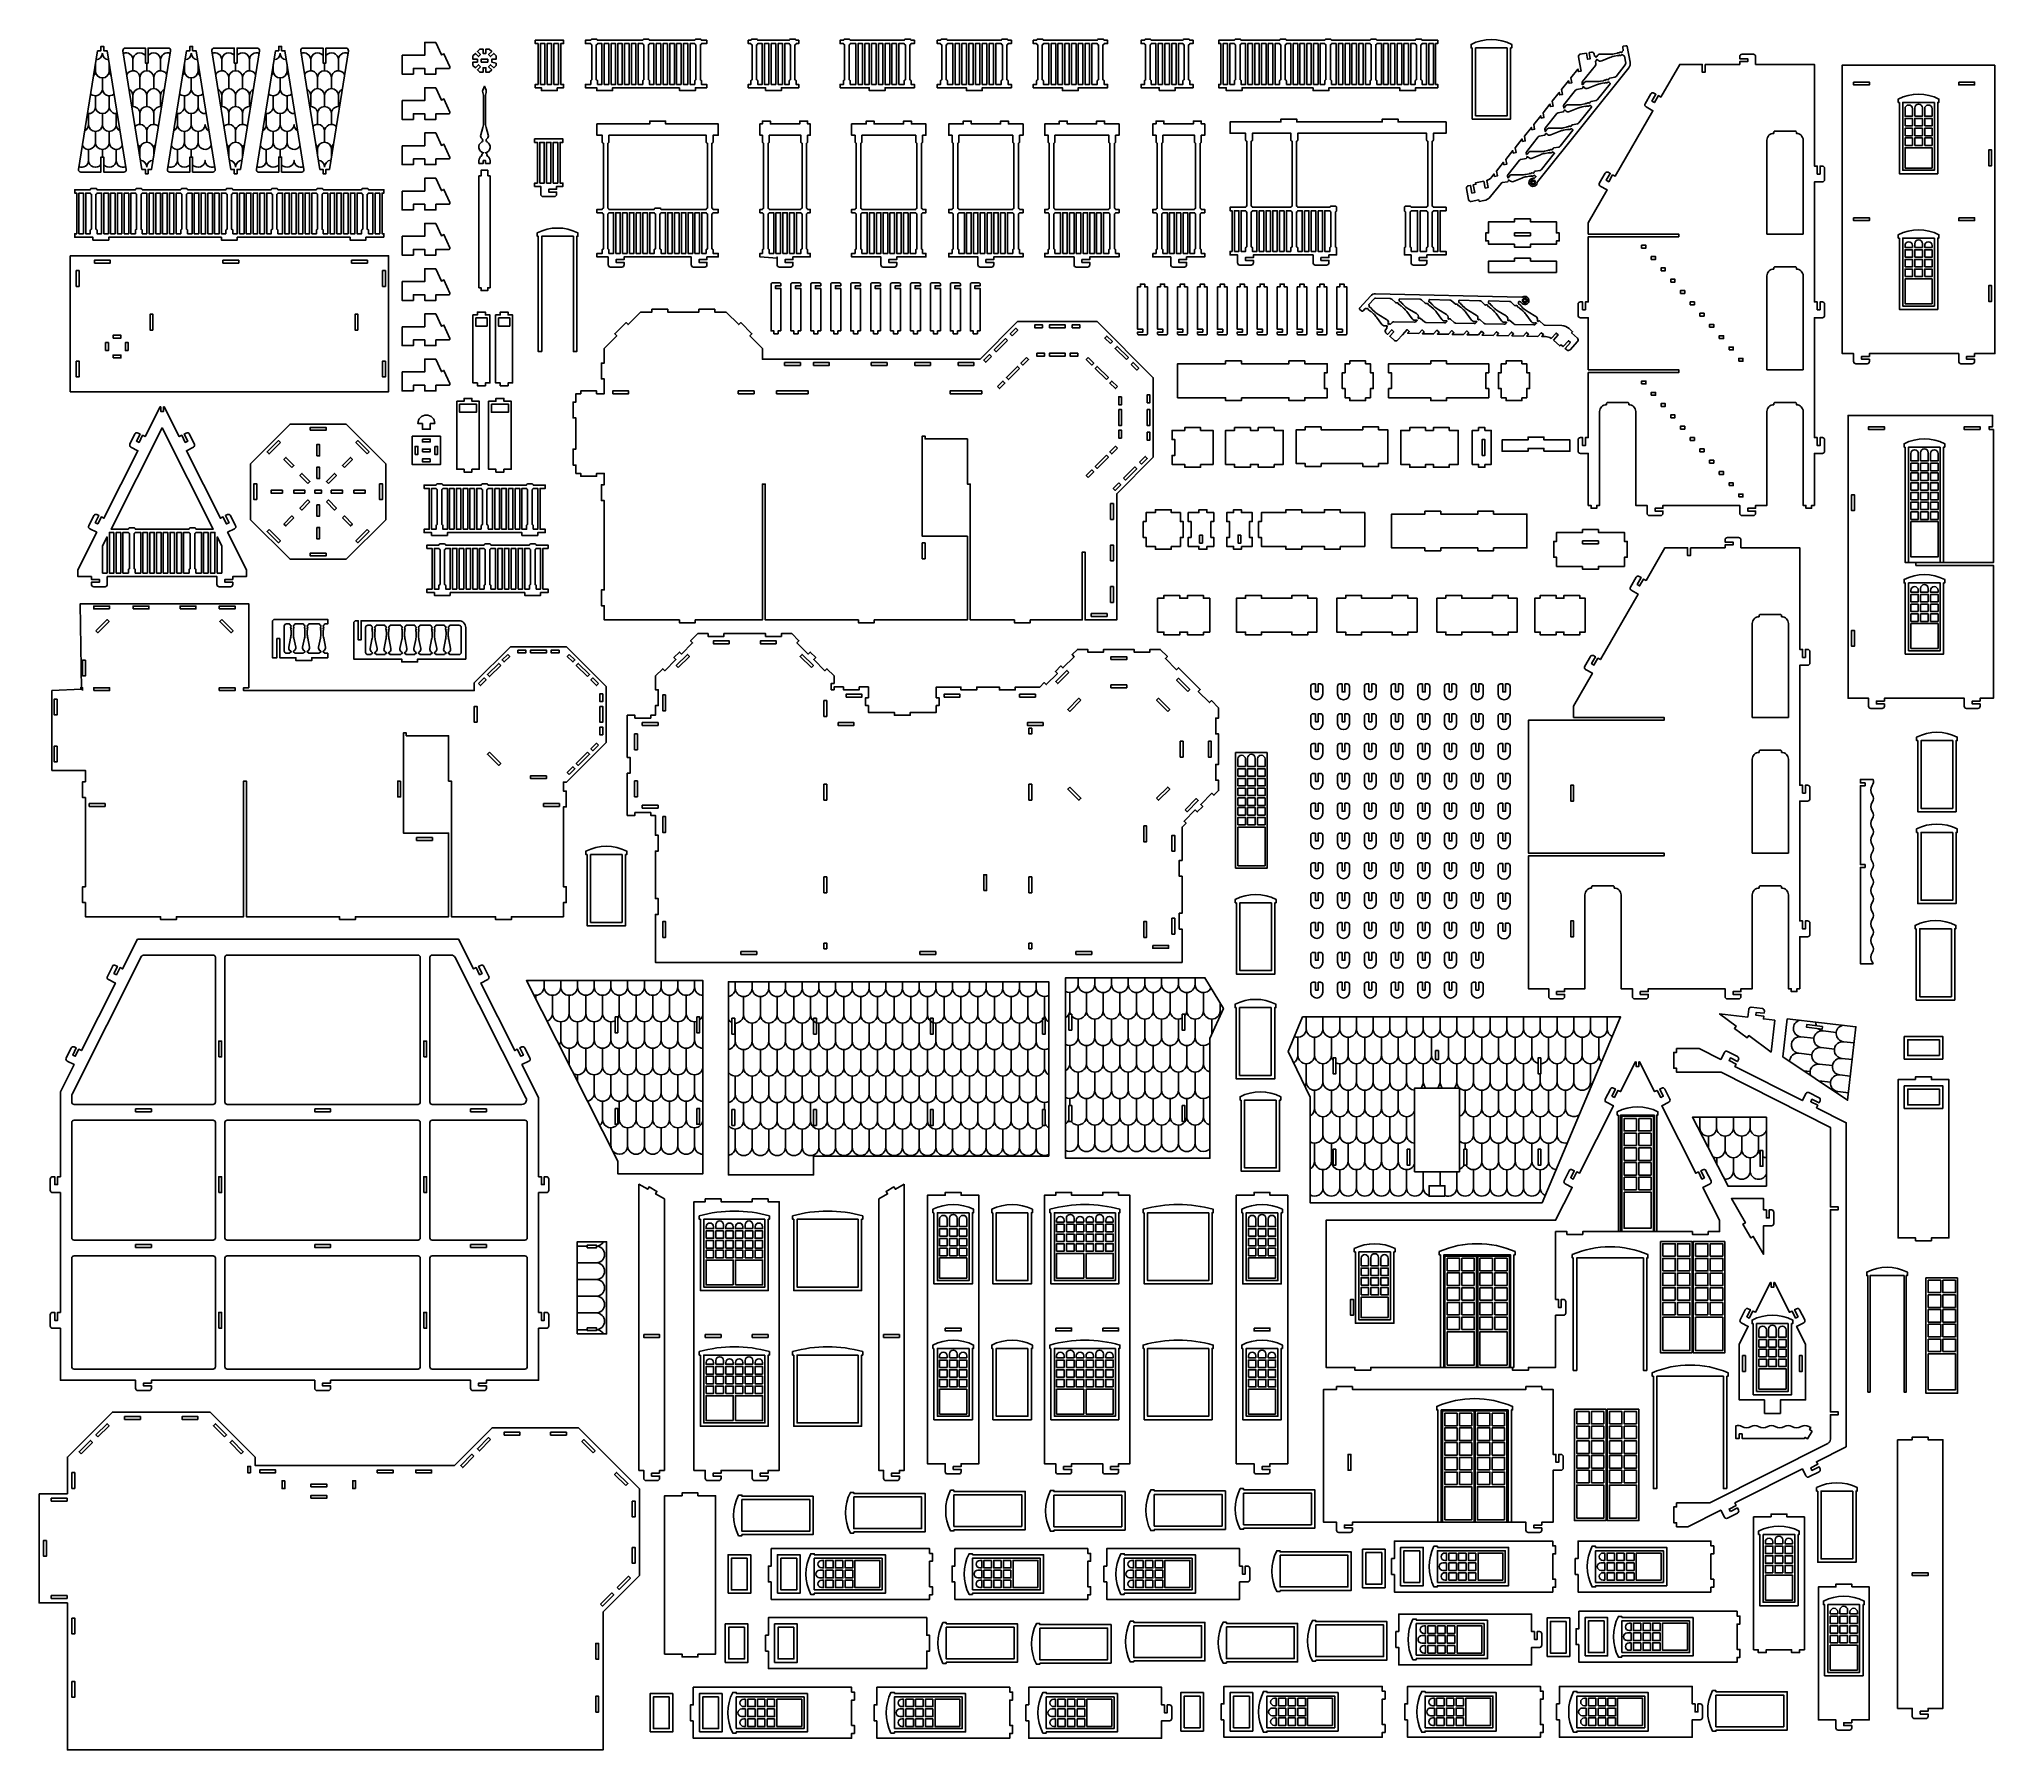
# Model space of a CAD drawing. Extents: x -4552 to 3750, y -5417 to 1843.
import ezdxf

# ---------------------------------------------------------------- set-up
doc = ezdxf.new("R2010")
doc.units = 0
doc.header["$MEASUREMENT"] = 0
doc.layers.add('LAYER1', color=18, linetype='CONTINUOUS')

msp = doc.modelspace()

# ---------------------------------------------------------------- linework, layer by layer
at = {"layer": 'LAYER1'}
for points in [[(-3011.3, 1774.7), (-3011.3, 1694.7), (-2963.3, 1694.7), (-2963.3, 1718.7), (-2915.3, 1718.7), (-2915.3, 1694.7), (-2867.3, 1694.7), (-2867.3, 1718.7), (-2812.9, 1718.7, 0.543691), (-2808.5, 1725.4), (-2833.6, 1781.5), (-2844.6, 1776.6), (-2868.1, 1829.2), (-2915.3, 1829.2), (-2915.3, 1774.7)], [(-1833.2, 1636.9), (-1975.5, 1636.9), (-2117.9, 1636.9), (-2117.9, 1624.9), (-2185.1, 1624.9), (-2185.1, 1636.9), (-2233.1, 1636.9), (-2233.1, 1651.3), (-2210.7, 1651.3), (-2210.7, 1665.7, -0.414214), (-2205.9, 1670.5), (-2205.9, 1819.3, -0.414214), (-2210.7, 1824.1), (-2233.1, 1824.1), (-2233.1, 1838.5), (-2210.7, 1838.5, -0.414214), (-2205.9, 1843.3), (-2186.7, 1843.3, -0.414214), (-2181.9, 1838.5), (-1989.9, 1838.5, -0.414214), (-1985.1, 1843.3), (-1965.9, 1843.3, -0.414214), (-1961.1, 1838.5), (-1769.1, 1838.5, -0.414214), (-1764.3, 1843.3), (-1745.1, 1843.3, -0.414214), (-1740.3, 1838.5), (-1718, 1838.5), (-1718, 1824.1), (-1740.3, 1824.1, -0.414214), (-1745.1, 1819.3), (-1745.1, 1670.5, -0.414214), (-1740.3, 1665.7), (-1740.3, 1651.3), (-1718, 1651.3), (-1718, 1636.9), (-1766, 1636.9), (-1766, 1624.9), (-1833.2, 1624.9)], [(-1468.2, 1624.9), (-1468.2, 1636.9), (-1541.7, 1636.9), (-1541.7, 1651.3), (-1530.6, 1651.3), (-1530.6, 1665.7, -0.414214), (-1525.8, 1670.5), (-1525.8, 1819.3, -0.414214), (-1530.6, 1824.1), (-1541.7, 1824.1), (-1541.7, 1838.5), (-1530.6, 1838.5, -0.414214), (-1525.8, 1843.3), (-1506.6, 1843.3, -0.414214), (-1501.8, 1838.5), (-1367.4, 1838.5, -0.414214), (-1362.6, 1843.3), (-1343.4, 1843.3, -0.414214), (-1338.6, 1838.5), (-1327.5, 1838.5), (-1327.5, 1824.1), (-1338.6, 1824.1, -0.414214), (-1343.4, 1819.3), (-1343.4, 1670.5, -0.414214), (-1338.6, 1665.7), (-1338.6, 1651.3), (-1327.5, 1651.3), (-1327.5, 1636.9), (-1401, 1636.9), (-1401, 1624.9)], [(-1151.8, 1636.9), (-1151.8, 1651.3), (-1137.4, 1651.3), (-1137.4, 1665.7, -0.414214), (-1132.6, 1670.5), (-1132.6, 1819.3, -0.414214), (-1137.4, 1824.1), (-1151.8, 1824.1), (-1151.8, 1838.5), (-1137.4, 1838.5, -0.414214), (-1132.6, 1843.3), (-1113.4, 1843.3, -0.414214), (-1108.6, 1838.5), (-879.7, 1838.5, -0.414214), (-874.9, 1843.3), (-855.7, 1843.3, -0.414214), (-850.9, 1838.5), (-836.5, 1838.5), (-836.5, 1824.1), (-850.9, 1824.1, -0.414214), (-855.7, 1819.3), (-855.7, 1670.5, -0.414214), (-850.9, 1665.7), (-850.9, 1651.3), (-836.5, 1651.3), (-836.5, 1636.9), (-960.6, 1636.9), (-960.6, 1624.9), (-1027.8, 1624.9), (-1027.8, 1636.9)], [(-739.8, 1636.9), (-739.8, 1651.3), (-725.4, 1651.3), (-725.4, 1665.7, -0.414214), (-720.6, 1670.5), (-720.6, 1819.3, -0.414214), (-725.4, 1824.1), (-739.8, 1824.1), (-739.8, 1838.5), (-725.4, 1838.5, -0.414214), (-720.6, 1843.3), (-701.4, 1843.3, -0.414214), (-696.6, 1838.5), (-467.7, 1838.5, -0.414214), (-462.9, 1843.3), (-443.7, 1843.3, -0.414214), (-438.9, 1838.5), (-424.5, 1838.5), (-424.5, 1824.1), (-438.9, 1824.1, -0.414214), (-443.7, 1819.3), (-443.7, 1670.5, -0.414214), (-438.9, 1665.7), (-438.9, 1651.3), (-424.5, 1651.3), (-424.5, 1636.9), (-548.5, 1636.9), (-548.5, 1624.9), (-615.7, 1624.9), (-615.7, 1636.9)], [(-332.1, 1636.9), (-332.1, 1651.3), (-317.7, 1651.3), (-317.7, 1665.7, -0.414214), (-312.9, 1670.5), (-312.9, 1819.3, -0.414214), (-317.7, 1824.1), (-332.1, 1824.1), (-332.1, 1838.5), (-317.7, 1838.5, -0.414214), (-312.9, 1843.3), (-293.7, 1843.3, -0.414214), (-288.9, 1838.5), (-60, 1838.5, -0.414214), (-55.2, 1843.3), (-36, 1843.3, -0.414214), (-31.2, 1838.5), (-16.8, 1838.5), (-16.8, 1824.1), (-31.2, 1824.1, -0.414214), (-36, 1819.3), (-36, 1670.5, -0.414214), (-31.2, 1665.7), (-31.2, 1651.3), (-16.8, 1651.3), (-16.8, 1636.9), (-140.8, 1636.9), (-140.8, 1624.9), (-208, 1624.9), (-208, 1636.9)], [(202.8, 1624.9), (202.8, 1636.9), (126, 1636.9), (126, 1651.3), (140.4, 1651.3), (140.4, 1665.7, -0.414214), (145.2, 1670.5), (145.2, 1819.3, -0.414214), (140.4, 1824.1), (126, 1824.1), (126, 1838.5), (140.4, 1838.5, -0.414214), (145.2, 1843.3), (164.4, 1843.3, -0.414214), (169.2, 1838.5), (303.6, 1838.5, -0.414214), (308.4, 1843.3), (327.6, 1843.3, -0.414214), (332.4, 1838.5), (346.8, 1838.5), (346.8, 1824.1), (332.4, 1824.1, -0.414214), (327.6, 1819.3), (327.6, 1670.5, -0.414214), (332.4, 1665.7), (332.4, 1651.3), (346.8, 1651.3), (346.8, 1636.9), (270, 1636.9), (270, 1624.9)], [(855.6, 1636.9), (855.6, 1624.9), (922.8, 1624.9), (922.8, 1636.9), (1224, 1636.9), (1224, 1624.9), (1291.2, 1624.9), (1291.2, 1636.9), (1384.8, 1636.9), (1384.8, 1651.3), (1376.1, 1651.3), (1376.1, 1824.1), (1384.8, 1824.1), (1384.8, 1838.5), (1318.5, 1838.5, 0.414214), (1313.7, 1843.3), (1294.5, 1843.3, 0.414214), (1289.7, 1838.5), (1126.5, 1838.5, 0.414214), (1121.7, 1843.3), (1102.5, 1843.3, 0.414214), (1097.7, 1838.5), (934.5, 1838.5, 0.414214), (929.7, 1843.3), (910.5, 1843.3, 0.414214), (905.7, 1838.5), (742.5, 1838.5, 0.414214), (737.7, 1843.3), (718.5, 1843.3, 0.414214), (713.7, 1838.5), (550.5, 1838.5, 0.414214), (545.7, 1843.3), (526.5, 1843.3, 0.414214), (521.7, 1838.5), (455.4, 1838.5), (455.4, 1824.1), (464.1, 1824.1), (464.1, 1651.3), (455.4, 1651.3), (455.4, 1636.9), (487.3, 1636.9), (487.3, 1624.9), (554.5, 1624.9), (554.5, 1636.9)], [(1531.2, 1806.3), (1531.2, 1503.9), (1694.4, 1503.9), (1694.4, 1806.3), (1699.2, 1806.3), (1699.2, 1820.7, 0.238913), (1526.4, 1820.7), (1526.4, 1806.3)], [(-4303.8, 1794.1), (-4289.5, 1794.1), (-4289.5, 1812.6), (-4277.5, 1812.6), (-4277.5, 1794.1), (-4263.2, 1794.1), (-4182.4, 1290.3, -0.464243), (-4191.9, 1279.1), (-4277.5, 1279.1), (-4277.5, 1342.6), (-4289.5, 1342.6), (-4289.5, 1279.1), (-4375.1, 1279.1, -0.464243), (-4384.6, 1290.3)], [(-4115.4, 1290.3), (-4101.1, 1290.3), (-4101.1, 1271.8), (-4089.1, 1271.8), (-4089.1, 1290.3), (-4074.7, 1290.3), (-3994, 1794.1, 0.464243), (-4003.4, 1805.3), (-4089.1, 1805.3), (-4089.1, 1741.8), (-4101.1, 1741.8), (-4101.1, 1805.3), (-4186.7, 1805.3, 0.464243), (-4196.1, 1794.1)], [(-3926.5, 1794.1), (-3912.2, 1794.1), (-3912.2, 1812.6), (-3900.2, 1812.6), (-3900.2, 1794.1), (-3885.8, 1794.1), (-3805.1, 1290.3, -0.464243), (-3814.5, 1279.1), (-3900.2, 1279.1), (-3900.2, 1342.6), (-3912.2, 1342.6), (-3912.2, 1279.1), (-3997.8, 1279.1, -0.464243), (-4007.2, 1290.3)], [(-3738, 1290.3), (-3723.7, 1290.3), (-3723.7, 1271.8), (-3711.7, 1271.8), (-3711.7, 1290.3), (-3697.4, 1290.3), (-3616.6, 1794.1, 0.464243), (-3626.1, 1805.3), (-3711.7, 1805.3), (-3711.7, 1741.8), (-3723.7, 1741.8), (-3723.7, 1805.3), (-3809.3, 1805.3, 0.464243), (-3818.8, 1794.1)], [(-3549.1, 1794.1), (-3534.8, 1794.1), (-3534.8, 1812.6), (-3522.8, 1812.6), (-3522.8, 1794.1), (-3508.5, 1794.1), (-3427.7, 1290.3, -0.464243), (-3437.2, 1279.1), (-3522.8, 1279.1), (-3522.8, 1342.6), (-3534.8, 1342.6), (-3534.8, 1279.1), (-3620.4, 1279.1, -0.464243), (-3629.9, 1290.3)], [(-3360.7, 1290.3), (-3346.4, 1290.3), (-3346.4, 1271.8), (-3334.4, 1271.8), (-3334.4, 1290.3), (-3320, 1290.3), (-3239.3, 1794.1, 0.464243), (-3248.8, 1805.3), (-3334.4, 1805.3), (-3334.4, 1741.8), (-3346.4, 1741.8), (-3346.4, 1805.3), (-3432, 1805.3, 0.464243), (-3441.5, 1794.1)], [(-2181.9, 1651.3), (-2181.9, 1665.7, 0.414214), (-2186.7, 1670.5), (-2186.7, 1819.3, 0.414214), (-2181.9, 1824.1), (-2162.7, 1824.1), (-2162.7, 1651.3)], [(-1985.1, 1670.5), (-1985.1, 1819.3, -0.414214), (-1989.9, 1824.1), (-2009.1, 1824.1), (-2009.1, 1651.3), (-1989.9, 1651.3), (-1989.9, 1665.7, -0.414214)], [(-1965.9, 1670.5), (-1965.9, 1819.3, 0.414214), (-1961.1, 1824.1), (-1941.9, 1824.1), (-1941.9, 1651.3), (-1961.1, 1651.3), (-1961.1, 1665.7, 0.414214)], [(-1769.1, 1651.3), (-1769.1, 1665.7, -0.414214), (-1764.3, 1670.5), (-1764.3, 1819.3, -0.414214), (-1769.1, 1824.1), (-1788.3, 1824.1), (-1788.3, 1651.3)], [(-1506.6, 1670.5), (-1506.6, 1819.3, 0.414214), (-1501.8, 1824.1), (-1482.6, 1824.1), (-1482.6, 1651.3), (-1501.8, 1651.3), (-1501.8, 1665.7, 0.414214)], [(-1362.6, 1670.5), (-1362.6, 1819.3, -0.414214), (-1367.4, 1824.1), (-1386.6, 1824.1), (-1386.6, 1651.3), (-1367.4, 1651.3), (-1367.4, 1665.7, -0.414214)], [(-1085.4, 1651.3), (-1108.6, 1651.3), (-1108.6, 1665.7, 0.414214), (-1113.4, 1670.5), (-1113.4, 1819.3, 0.414214), (-1108.6, 1824.1), (-1085.4, 1824.1)], [(-903, 1651.3), (-879.7, 1651.3), (-879.7, 1665.7, -0.414214), (-874.9, 1670.5), (-874.9, 1819.3, -0.414214), (-879.7, 1824.1), (-903, 1824.1)], [(-673.3, 1651.3), (-696.6, 1651.3), (-696.6, 1665.7, 0.414214), (-701.4, 1670.5), (-701.4, 1819.3, 0.414214), (-696.6, 1824.1), (-673.3, 1824.1)], [(-490.9, 1651.3), (-467.7, 1651.3), (-467.7, 1665.7, -0.414214), (-462.9, 1670.5), (-462.9, 1819.3, -0.414214), (-467.7, 1824.1), (-490.9, 1824.1)], [(-265.6, 1651.3), (-288.9, 1651.3), (-288.9, 1665.7, 0.414214), (-293.7, 1670.5), (-293.7, 1819.3, 0.414214), (-288.9, 1824.1), (-265.6, 1824.1)], [(-83.2, 1651.3), (-60, 1651.3), (-60, 1665.7, -0.414214), (-55.2, 1670.5), (-55.2, 1819.3, -0.414214), (-60, 1824.1), (-83.2, 1824.1)], [(164.4, 1670.5), (164.4, 1819.3, 0.414214), (169.2, 1824.1), (188.4, 1824.1), (188.4, 1651.3), (169.2, 1651.3), (169.2, 1665.7, 0.414214)], [(308.4, 1670.5), (308.4, 1819.3, -0.414214), (303.6, 1824.1), (284.4, 1824.1), (284.4, 1651.3), (303.6, 1651.3), (303.6, 1665.7, -0.414214)], [(526.5, 1670.5), (526.5, 1819.3, -0.414214), (521.7, 1824.1), (502.5, 1824.1), (502.5, 1651.3), (521.7, 1651.3), (521.7, 1665.7, -0.414214)], [(545.7, 1670.5), (545.7, 1819.3, 0.414214), (550.5, 1824.1), (569.7, 1824.1), (569.7, 1651.3), (550.5, 1651.3), (550.5, 1665.7, 0.414214)], [(713.7, 1651.3), (713.7, 1665.7, -0.414214), (718.5, 1670.5), (718.5, 1819.3, -0.414214), (713.7, 1824.1), (694.5, 1824.1), (694.5, 1651.3)], [(742.5, 1651.3), (742.5, 1665.7, 0.414214), (737.7, 1670.5), (737.7, 1819.3, 0.414214), (742.5, 1824.1), (761.7, 1824.1), (761.7, 1651.3)], [(910.5, 1670.5), (910.5, 1819.3, -0.414214), (905.7, 1824.1), (886.5, 1824.1), (886.5, 1651.3), (905.7, 1651.3), (905.7, 1665.7, -0.414214)], [(929.7, 1670.5), (929.7, 1819.3, 0.414214), (934.5, 1824.1), (953.7, 1824.1), (953.7, 1651.3), (934.5, 1651.3), (934.5, 1665.7, 0.414214)], [(1097.7, 1651.3), (1097.7, 1665.7, -0.414214), (1102.5, 1670.5), (1102.5, 1819.3, -0.414214), (1097.7, 1824.1), (1078.5, 1824.1), (1078.5, 1651.3)], [(1126.5, 1651.3), (1126.5, 1665.7, 0.414214), (1121.7, 1670.5), (1121.7, 1819.3, 0.414214), (1126.5, 1824.1), (1145.7, 1824.1), (1145.7, 1651.3)], [(1294.5, 1670.5), (1294.5, 1819.3, -0.414214), (1289.7, 1824.1), (1270.5, 1824.1), (1270.5, 1651.3), (1289.7, 1651.3), (1289.7, 1665.7, -0.414214)], [(1313.7, 1670.5), (1313.7, 1819.3, 0.414214), (1318.5, 1824.1), (1337.7, 1824.1), (1337.7, 1651.3), (1318.5, 1651.3), (1318.5, 1665.7, 0.414214)], [(1581.4, 1240.8), (1587, 1211.3), (1598.8, 1213.5), (1593.1, 1243.5, 0.140614), (1614.7, 1258.9), (1624.5, 1271.2), (1626.5, 1260.7), (1638.3, 1262.9), (1634.4, 1283.5), (1664, 1320.6), (1666, 1310.1), (1677.8, 1312.3), (1673.9, 1333), (1703.5, 1370), (1705.5, 1359.6), (1717.3, 1361.8), (1713.4, 1382.4), (1743, 1419.5), (1745, 1409), (1756.8, 1411.2), (1752.9, 1431.8), (1782.5, 1468.9), (1784.5, 1458.4), (1796.3, 1460.7), (1792.4, 1481.3), (1822, 1518.3), (1824, 1507.9), (1835.8, 1510.1), (1831.9, 1530.7), (1861.5, 1567.8), (1863.5, 1557.3), (1875.3, 1559.5), (1871.4, 1580.1), (1901, 1617.2), (1903, 1606.7), (1914.8, 1609), (1910.9, 1629.6), (1940.6, 1666.6), (1942.5, 1656.2), (1954.3, 1658.4), (1950.4, 1679), (1980.1, 1716.1), (1982, 1705.6), (1993.8, 1707.8), (1988.3, 1737.1), (1982.5, 1767.6, -0.414214), (1990.2, 1778.8), (2016.1, 1783.7), (2020.9, 1758.2), (2032.7, 1760.4), (2027.9, 1786), (2037.3, 1787.7, -0.414214), (2048.6, 1780.1), (2049.9, 1772.8, 0.352171), (2051.8, 1771.2, -0.352171), (2056.3, 1767.3), (2056.5, 1766.3), (2057.3, 1766.4, 0.272519), (2061, 1769.6, -0.328849), (2075.5, 1779.9), (2113.7, 1779.1, 0.051698), (2133.4, 1780.8), (2146.9, 1783.3, 0.366837), (2147.3, 1783.8, -0.600564), (2148.9, 1784.7, 0.39765), (2149.6, 1784.8, -0.39765), (2151, 1785.1, 0.39765), (2151.6, 1785.2, -0.594353), (2153.5, 1785, 0.584261), (2154.3, 1784.9, -0.375636), (2164.3, 1786.9, 0.187098), (2165, 1786.7, 0.294683), (2168.6, 1790.4, -0.244569), (2171.4, 1793.9, 0.352171), (2172.6, 1796), (2170.3, 1808, -0.414214), (2174.1, 1813.6), (2183.6, 1815.4, -0.414214), (2189.2, 1811.6), (2201.6, 1745.5, -0.21865), (2195.8, 1722.2), (1808.6, 1237.7, 0.134714), (1806.6, 1233, -0.655406), (1776.2, 1224.5, -0.655406), (1790.7, 1252.6, 0.245805), (1798.9, 1256.2), (1800.8, 1258.6, 0.507332), (1800, 1261.6, -0.156752), (1797.7, 1263.4, 0.294683), (1792.9, 1265.5, 0.187098), (1792.3, 1265.2, -0.375636), (1782.3, 1263.3, 0.584261), (1781.6, 1262.9, -0.594353), (1780, 1262, 0.39765), (1779.3, 1261.9, -0.39765), (1777.9, 1261.7, 0.39765), (1777.2, 1261.5, -0.600564), (1775.4, 1261.8, 0.366837), (1774.9, 1262.1), (1761.4, 1259.5, 0.051698), (1742.4, 1253.9), (1707.2, 1239.3, -0.328849), (1689.9, 1243.5, 0.272519), (1685.3, 1245.2), (1684.5, 1245), (1684.7, 1243.9, -0.414214), (1680.9, 1238.3), (1659.4, 1234.3, 0.179323), (1653.7, 1230.8), (1609.3, 1175.2, -0.179323), (1580.7, 1158), (1561.1, 1154.3), (1559.8, 1161.2), (1526.8, 1154.9, -0.414214), (1515.6, 1162.6), (1506.7, 1209.8, -0.414214), (1514.3, 1221), (1523.7, 1222.8), (1530, 1189.7), (1541.8, 1192), (1535.5, 1225), (1547.3, 1227.2), (1546, 1234.1)], [(2520, 1736.3), (2667.3, 1736.3), (2667.3, 1748.3), (2700.9, 1748.3), (2700.9, 1760.3), (2667.3, 1760.3), (2667.3, 1769.9, -0.414214), (2676.9, 1779.5), (2724.9, 1779.5, -0.414214), (2734.5, 1769.9), (2734.5, 1736.3), (2984.1, 1736.3), (2984.1, 1304.3), (2996.1, 1304.3), (2996.1, 1270.7), (3008.1, 1270.7), (3008.1, 1304.3), (3017.7, 1304.3, -0.414214), (3027.3, 1294.7), (3027.3, 1246.7, -0.414214), (3017.7, 1237.1), (2984.1, 1237.1), (2984.1, 728.3), (2996.1, 728.3), (2996.1, 694.7), (3008.1, 694.7), (3008.1, 728.3), (3017.7, 728.3, -0.414214), (3027.3, 718.7), (3027.3, 670.7, -0.414214), (3017.7, 661.1), (2984.1, 661.1), (2984.1, 152.3), (2996.1, 152.3), (2996.1, 118.7), (3008.1, 118.7), (3008.1, 152.3), (3017.7, 152.3, -0.414214), (3027.3, 142.7), (3027.3, 94.7, -0.414214), (3017.7, 85.1), (2984.1, 85.1), (2984.1, -135.7), (2972.1, -135.7), (2972.1, -147.7), (2948.1, -147.7), (2948.1, -135.7), (2936.1, -135.7), (2936.1, 262.7, 0.414214), (2907.3, 291.5), (2907.3, 296.3, 0.414214), (2902.5, 301.1), (2816.1, 301.1, 0.414214), (2811.3, 296.3), (2811.3, 291.5, 0.414214), (2782.5, 262.7), (2782.5, -135.7), (2734.5, -135.7), (2734.5, -147.7), (2700.9, -147.7), (2700.9, -159.7), (2734.5, -159.7), (2734.5, -169.3, -0.414214), (2724.9, -178.9), (2676.9, -178.9, -0.414214), (2667.3, -169.3), (2667.3, -135.7), (2340.9, -135.7), (2340.9, -147.7), (2307.3, -147.7), (2307.3, -159.7), (2340.9, -159.7), (2340.9, -169.3, -0.414214), (2331.3, -178.9), (2283.3, -178.9, -0.414214), (2273.7, -169.3), (2273.7, -135.7), (2225.7, -135.7), (2225.7, 262.7, 0.414214), (2196.9, 291.5), (2196.9, 296.3, 0.414214), (2192.1, 301.1), (2105.7, 301.1, 0.414214), (2100.9, 296.3), (2100.9, 291.5, 0.414214), (2072.1, 262.7), (2072.1, -135.7), (2060.1, -135.7), (2060.1, -147.7), (2036.1, -147.7), (2036.1, -135.7), (2024.1, -135.7), (2024.1, 85.1), (1990.5, 85.1, -0.414214), (1980.9, 94.7), (1980.9, 142.7, -0.414214), (1990.5, 152.3), (2000.1, 152.3), (2000.1, 118.7), (2012.1, 118.7), (2012.1, 152.3), (2024.1, 152.3), (2024.1, 428.3), (2408.1, 428.3), (2408.1, 440.3), (2024.1, 440.3), (2024.1, 661.1), (1990.5, 661.1, -0.414214), (1980.9, 670.7), (1980.9, 718.7, -0.414214), (1990.5, 728.3), (2000.1, 728.3), (2000.1, 694.7), (2012.1, 694.7), (2012.1, 728.3), (2024.1, 728.3), (2024.1, 1004.3), (2408.1, 1004.3), (2408.1, 1016.3), (2024.1, 1016.3), (2024.1, 1064.3), (2104.3, 1203.2), (2075.2, 1220, -0.414214), (2071.6, 1233.1), (2095.6, 1274.6, -0.414214), (2108.8, 1278.2), (2117.1, 1273.4), (2100.3, 1244.3), (2110.7, 1238.3), (2127.5, 1267.4), (2137.9, 1261.4), (2298.3, 1539.2), (2269.2, 1556, -0.414214), (2265.6, 1569.1), (2289.6, 1610.6, -0.414214), (2302.8, 1614.2), (2311.1, 1609.4), (2294.3, 1580.3), (2304.7, 1574.3), (2321.5, 1603.4), (2331.9, 1597.4), (2412, 1736.3), (2508, 1736.3), (2508, 1702.7), (2520, 1702.7)], [(2175.4, 1773, -0.251154), (2171.5, 1775.2, 0.294683), (2166.7, 1777.3, 0.187098), (2166.1, 1777, -0.375636), (2156.1, 1775.2, 0.584261), (2155.4, 1774.7, -0.594353), (2153.8, 1773.9, 0.39765), (2153.1, 1773.7, -0.39765), (2151.7, 1773.5, 0.39765), (2151.1, 1773.3, -0.600564), (2149.2, 1773.6, 0.366837), (2148.7, 1773.9), (2135.2, 1771.3, 0.051698), (2116.2, 1765.7), (2081, 1751.1, -0.328849), (2063.7, 1755.3, 0.272519), (2059.1, 1757), (2058.3, 1756.8), (2058.5, 1755.7, -0.352171), (2055.7, 1750.4, 0.352171), (2054.6, 1748.3), (2056.2, 1739.8, -0.21865), (2054.2, 1732), (1999.6, 1663.6, 0.21865), (1997.7, 1655.8), (1998.8, 1649.9), (1999.6, 1650.1, 0.272519), (2003.2, 1653.3, -0.328849), (2017.8, 1663.6), (2055.9, 1662.8, 0.051698), (2075.6, 1664.5), (2089.1, 1667, 0.366837), (2089.5, 1667.5, -0.600564), (2091.1, 1668.4, 0.39765), (2091.8, 1668.5, -0.39765), (2093.2, 1668.8, 0.39765), (2093.8, 1668.9, -0.594353), (2095.7, 1668.7, 0.584261), (2096.5, 1668.6, -0.375636), (2106.5, 1670.5, 0.187098), (2107.2, 1670.4, 0.294683), (2110.8, 1674.1, -0.302722), (2114.6, 1677.8), (2115.1, 1677.9), (2136.1, 1681.9, 0.179323), (2141.8, 1685.3), (2180.8, 1734.2, 0.21865), (2182.8, 1741.9), (2177.2, 1771.5, 0.352171)], [(2010.5, 1568.6, -0.600564), (2012.1, 1569.5, 0.39765), (2012.8, 1569.6, -0.39765), (2014.2, 1569.9, 0.39765), (2014.8, 1570, -0.594353), (2016.7, 1569.8, 0.584261), (2017.5, 1569.7, -0.375636), (2027.5, 1571.7, 0.187098), (2028.2, 1571.5, 0.294683), (2031.8, 1575.2, -0.302722), (2035.6, 1579), (2036.1, 1579.1), (2057.1, 1583, 0.179323), (2062.8, 1586.5), (2116.8, 1654, 0.507332), (2116, 1657, -0.156752), (2113.7, 1658.9, 0.294683), (2109, 1661, 0.187098), (2108.4, 1660.6, -0.375636), (2098.3, 1658.8, 0.584261), (2097.6, 1658.4, -0.594353), (2096, 1657.5, 0.39765), (2095.4, 1657.4, -0.39765), (2093.9, 1657.1, 0.39765), (2093.3, 1657, -0.600564), (2091.4, 1657.3, 0.366837), (2090.9, 1657.6), (2077.4, 1655, 0.051698), (2058.4, 1649.4), (2023.2, 1634.7, -0.328849), (2005.9, 1639, 0.272519), (2001.3, 1640.6), (2000.6, 1640.5), (2000.8, 1639.4, -0.414214), (1996.9, 1633.8), (1975.5, 1629.7, 0.179323), (1969.8, 1626.3), (1920.6, 1564.8, 0.21865), (1918.6, 1557), (1919.8, 1551.1), (1920.6, 1551.2, 0.272519), (1924.2, 1554.4, -0.328849), (1938.7, 1564.7), (1976.9, 1563.9, 0.051698), (1996.6, 1565.6), (2010.1, 1568.1, 0.366837)], [(3750.1, 1732.9), (3750.1, 509.1), (3663.7, 509.1), (3663.7, 497.1), (3630.1, 497.1), (3630.1, 485.1), (3663.7, 485.1), (3663.7, 475.5, -0.414214), (3654.1, 465.9), (3606.1, 465.9, -0.414214), (3596.5, 475.5), (3596.5, 509.1), (3217.6, 509.1), (3217.6, 497.1), (3184, 497.1), (3184, 485.1), (3217.6, 485.1), (3217.6, 475.5, -0.414214), (3208, 465.9), (3160, 465.9, -0.414214), (3150.4, 475.5), (3150.4, 509.1), (3102.4, 509.1), (3102.4, 1732.9)], [(-3011.3, 1582.7), (-3011.3, 1502.7), (-2963.3, 1502.7), (-2963.3, 1526.7), (-2915.3, 1526.7), (-2915.3, 1502.7), (-2867.3, 1502.7), (-2867.3, 1526.7), (-2812.9, 1526.7, 0.543691), (-2808.5, 1533.4), (-2833.6, 1589.5), (-2844.6, 1584.6), (-2868.1, 1637.2), (-2915.3, 1637.2), (-2915.3, 1582.7)], [(-2650.1, 1406.9, -0.718799), (-2657.5, 1361.2, -0.374013), (-2650.9, 1348.5, -0.284044), (-2637.7, 1327.2), (-2637.7, 1316), (-2656.6, 1316), (-2656.6, 1328), (-2666.5, 1328), (-2666.5, 1316), (-2685.4, 1316), (-2685.4, 1327.2, -0.284044), (-2672.2, 1348.5, -0.374013), (-2665.5, 1361.2, -0.718799), (-2672.9, 1406.9, 0.544401), (-2671.7, 1420.2, -0.306065), (-2677.5, 1437.8), (-2668.6, 1468.7, 0.070039), (-2665.5, 1490.7), (-2665.5, 1594.8, 0.071071), (-2668.7, 1617.1, -0.166187), (-2668.2, 1626.5), (-2661.5, 1643.6), (-2654.8, 1626.5, -0.166187), (-2654.4, 1617.1, 0.071071), (-2657.5, 1594.8), (-2657.5, 1490.7, 0.070039), (-2654.5, 1468.7), (-2645.6, 1437.8, -0.306065), (-2651.3, 1420.2, 0.544401)], [(3344.6, 1574.7), (3344.6, 1272.3), (3507.8, 1272.3), (3507.8, 1574.7), (3512.6, 1574.7), (3512.6, 1589.1, 0.238913), (3339.8, 1589.1), (3339.8, 1574.7)], [(-2136.1, 919.4), (-2184.1, 919.4), (-2184.1, 933.8), (-2161.7, 933.8), (-2161.7, 948.2, -0.414214), (-2156.9, 953), (-2156.9, 1101.8, -0.414214), (-2161.7, 1106.6), (-2184.1, 1106.6), (-2184.1, 1121), (-2161.7, 1121, -0.414214), (-2156.9, 1125.8), (-2156.9, 1401.8, -0.414214), (-2161.7, 1406.6), (-2161.7, 1435.4), (-2184.1, 1435.4), (-2184.1, 1483.4), (-1960.1, 1483.4), (-1960.1, 1495.4), (-1892.9, 1495.4), (-1892.9, 1483.4), (-1668.9, 1483.4), (-1668.9, 1435.4), (-1691.3, 1435.4), (-1691.3, 1406.6, -0.414214), (-1696.1, 1401.8), (-1696.1, 1125.8, -0.414214), (-1691.3, 1121), (-1668.9, 1121), (-1668.9, 1106.6), (-1691.3, 1106.6, -0.414214), (-1696.1, 1101.8), (-1696.1, 953, -0.414214), (-1691.3, 948.2), (-1691.3, 933.8), (-1668.9, 933.8), (-1668.9, 919.4), (-1716.9, 919.4), (-1716.9, 907.4), (-1750.5, 907.4), (-1750.5, 895.4), (-1716.9, 895.4), (-1716.9, 885.8, -0.414214), (-1726.5, 876.2), (-1774.5, 876.2, -0.414214), (-1784.1, 885.8), (-1784.1, 919.4), (-1926.5, 919.4), (-2068.9, 919.4), (-2068.9, 907.4), (-2102.5, 907.4), (-2102.5, 895.4), (-2068.9, 895.4), (-2068.9, 885.8, -0.414214), (-2078.5, 876.2), (-2126.5, 876.2, -0.414214), (-2136.1, 885.8)], [(-1419.2, 913.4), (-1419.2, 919.4), (-1419.2, 885.8, 0.414214), (-1409.6, 876.2), (-1361.6, 876.2, 0.414214), (-1352, 885.8), (-1352, 895.4), (-1385.6, 895.4), (-1385.6, 907.4), (-1352, 907.4), (-1352, 919.4), (-1278.5, 919.4), (-1278.5, 933.8), (-1289.6, 933.8), (-1289.6, 948.2, 0.414214), (-1294.4, 953), (-1294.4, 1101.8, 0.414214), (-1289.6, 1106.6), (-1278.5, 1106.6), (-1278.5, 1121), (-1289.6, 1121, 0.414214), (-1294.4, 1125.8), (-1294.4, 1401.8, 0.414214), (-1289.6, 1406.6), (-1289.6, 1435.4), (-1278.5, 1435.4), (-1278.5, 1483.4), (-1289.6, 1483.4), (-1289.6, 1495.4), (-1323.2, 1495.4), (-1323.2, 1483.4), (-1448, 1483.4), (-1448, 1495.4), (-1481.6, 1495.4), (-1481.6, 1483.4), (-1492.6, 1483.4), (-1492.6, 1435.4), (-1481.6, 1435.4), (-1481.6, 1406.6, 0.414214), (-1476.8, 1401.8), (-1476.8, 1125.8, 0.414214), (-1481.6, 1121), (-1492.6, 1121), (-1492.6, 1106.6), (-1481.6, 1106.6, 0.414214), (-1476.8, 1101.8), (-1476.8, 953, 0.414214), (-1481.6, 948.2), (-1481.6, 933.8), (-1492.6, 933.8), (-1492.6, 919.4)], [(-1088.3, 1121, -0.414214), (-1083.5, 1125.8), (-1083.5, 1401.8, -0.414214), (-1088.3, 1406.6), (-1088.3, 1435.4), (-1102.8, 1435.4), (-1102.8, 1483.4), (-1041.1, 1483.4), (-1041.1, 1495.4), (-1007.5, 1495.4), (-1007.5, 1483.4), (-882.7, 1483.4), (-882.7, 1495.4), (-849.1, 1495.4), (-849.1, 1483.4), (-787.4, 1483.4), (-787.4, 1435.4), (-801.9, 1435.4), (-801.9, 1406.6, -0.414214), (-806.7, 1401.8), (-806.7, 1125.8, -0.414214), (-801.9, 1121), (-787.4, 1121), (-787.4, 1106.6), (-801.9, 1106.6, -0.414214), (-806.7, 1101.8), (-806.7, 953, -0.414214), (-801.9, 948.2), (-801.9, 933.8), (-787.4, 933.8), (-787.4, 919.4), (-911.5, 919.4), (-911.5, 907.4), (-945.1, 907.4), (-945.1, 895.4), (-911.5, 895.4), (-911.5, 885.8, -0.414214), (-921.1, 876.2), (-969.1, 876.2, -0.414214), (-978.7, 885.8), (-978.7, 919.4), (-1102.8, 919.4), (-1102.8, 933.8), (-1088.3, 933.8), (-1088.3, 948.2, -0.414214), (-1083.5, 953), (-1083.5, 1101.8, -0.414214), (-1088.3, 1106.6), (-1102.8, 1106.6), (-1102.8, 1121)], [(-676.3, 1121, -0.414214), (-671.5, 1125.8), (-671.5, 1401.8, -0.414214), (-676.3, 1406.6), (-676.3, 1435.4), (-690.7, 1435.4), (-690.7, 1483.4), (-629.1, 1483.4), (-629.1, 1495.4), (-595.5, 1495.4), (-595.5, 1483.4), (-470.7, 1483.4), (-470.7, 1495.4), (-437.1, 1495.4), (-437.1, 1483.4), (-375.4, 1483.4), (-375.4, 1435.4), (-389.9, 1435.4), (-389.9, 1406.6, -0.414214), (-394.7, 1401.8), (-394.7, 1125.8, -0.414214), (-389.9, 1121), (-375.4, 1121), (-375.4, 1106.6), (-389.9, 1106.6, -0.414214), (-394.7, 1101.8), (-394.7, 953, -0.414214), (-389.9, 948.2), (-389.9, 933.8), (-375.4, 933.8), (-375.4, 919.4), (-499.5, 919.4), (-499.5, 907.4), (-533.1, 907.4), (-533.1, 895.4), (-499.5, 895.4), (-499.5, 885.8, -0.414214), (-509.1, 876.2), (-557.1, 876.2, -0.414214), (-566.7, 885.8), (-566.7, 919.4), (-690.7, 919.4), (-690.7, 933.8), (-676.3, 933.8), (-676.3, 948.2, -0.414214), (-671.5, 953), (-671.5, 1101.8, -0.414214), (-676.3, 1106.6), (-690.7, 1106.6), (-690.7, 1121)], [(-268.6, 1121, -0.414214), (-263.8, 1125.8), (-263.8, 1401.8, -0.414214), (-268.6, 1406.6), (-268.6, 1435.4), (-283.1, 1435.4), (-283.1, 1483.4), (-221.4, 1483.4), (-221.4, 1495.4), (-187.8, 1495.4), (-187.8, 1483.4), (-63, 1483.4), (-63, 1495.4), (-29.4, 1495.4), (-29.4, 1483.4), (32.3, 1483.4), (32.3, 1435.4), (17.8, 1435.4), (17.8, 1406.6, -0.414214), (13, 1401.8), (13, 1125.8, -0.414214), (17.8, 1121), (32.3, 1121), (32.3, 1106.6), (17.8, 1106.6, -0.414214), (13, 1101.8), (13, 953, -0.414214), (17.8, 948.2), (17.8, 933.8), (32.3, 933.8), (32.3, 919.4), (-91.8, 919.4), (-91.8, 907.4), (-125.4, 907.4), (-125.4, 895.4), (-91.8, 895.4), (-91.8, 885.8, -0.414214), (-101.4, 876.2), (-149.4, 876.2, -0.414214), (-159, 885.8), (-159, 919.4), (-283.1, 919.4), (-283.1, 933.8), (-268.6, 933.8), (-268.6, 948.2, -0.414214), (-263.8, 953), (-263.8, 1101.8, -0.414214), (-268.6, 1106.6), (-283.1, 1106.6), (-283.1, 1121)], [(175, 933.8), (189.4, 933.8), (189.4, 948.2, -0.414214), (194.2, 953), (194.2, 1101.8, -0.414214), (189.4, 1106.6), (175, 1106.6), (175, 1121), (189.4, 1121, -0.414214), (194.2, 1125.8), (194.2, 1401.8, -0.414214), (189.4, 1406.6), (189.4, 1435.4), (175, 1435.4), (175, 1483.4), (189.4, 1483.4), (189.4, 1495.4), (223, 1495.4), (223, 1483.4), (347.8, 1483.4), (347.8, 1495.4), (381.4, 1495.4), (381.4, 1483.4), (395.9, 1483.4), (395.9, 1435.4), (381.4, 1435.4), (381.4, 1406.6, -0.414214), (376.6, 1401.8), (376.6, 1125.8, -0.414214), (381.4, 1121), (395.9, 1121), (395.9, 1106.6), (381.4, 1106.6, -0.414214), (376.6, 1101.8), (376.6, 953, -0.414214), (381.4, 948.2), (381.4, 933.8), (395.9, 933.8), (395.9, 919.4), (319, 919.4), (319, 907.4), (285.4, 907.4), (285.4, 895.4), (319, 895.4), (319, 885.8, -0.414214), (309.4, 876.2), (261.4, 876.2, -0.414214), (251.8, 885.8), (251.8, 919.4), (175, 919.4)], [(1339.2, 927.9), (1420.8, 927.9), (1420.8, 942.3), (1395.3, 942.3), (1395.3, 1115.1), (1420.8, 1115.1), (1420.8, 1129.5), (1366.5, 1129.5, 0.414214), (1361.7, 1134.3), (1361.7, 1410.3, 0.414214), (1366.5, 1415.1), (1366.5, 1443.9), (1420.8, 1443.9), (1420.8, 1491.9), (1216.7, 1491.9), (1216.7, 1503.9), (1149.5, 1503.9), (1149.5, 1491.9), (786.7, 1491.9), (786.7, 1503.9), (719.5, 1503.9), (719.5, 1491.9), (503.4, 1491.9), (503.4, 1443.9), (569.7, 1443.9), (569.7, 1415.1, 0.414214), (574.5, 1410.3), (574.5, 1134.3, 0.414214), (569.7, 1129.5), (503.4, 1129.5), (503.4, 1115.1), (512.1, 1115.1), (512.1, 942.3), (503.4, 942.3), (503.4, 927.9), (535.3, 927.9), (535.3, 894.3, 0.414214), (544.9, 884.7), (592.9, 884.7, 0.414214), (602.5, 894.3), (602.5, 903.9), (568.9, 903.9), (568.9, 915.9), (602.5, 915.9), (602.5, 927.9), (855.6, 927.9), (855.6, 894.3, 0.414214), (865.2, 884.7), (913.2, 884.7, 0.414214), (922.8, 894.3), (922.8, 903.9), (889.2, 903.9), (889.2, 915.9), (922.8, 915.9), (922.8, 927.9), (955.8, 927.9), (955.8, 956.7, 0.414214), (951, 961.5), (951, 1110.3, 0.414214), (955.8, 1115.1), (955.8, 1129.5, 0.414214), (951, 1134.3), (931.8, 1134.3, 0.414214), (927, 1129.5), (790.5, 1129.5, 0.414214), (785.7, 1134.3), (785.7, 1410.3, 0.414214), (790.5, 1415.1), (790.5, 1443.9), (1337.7, 1443.9), (1337.7, 1415.1, 0.414214), (1342.5, 1410.3), (1342.5, 1134.3, 0.414214), (1337.7, 1129.5), (1272.6, 1129.5, 0.414214), (1267.8, 1134.3), (1248.6, 1134.3, 0.414214), (1243.8, 1129.5), (1243.8, 1115.1, 0.414214), (1248.6, 1110.3), (1248.6, 961.5, 0.414214), (1243.8, 956.7), (1243.8, 927.9), (1272, 927.9), (1272, 894.3, 0.414214), (1281.6, 884.7), (1329.6, 884.7, 0.414214), (1339.2, 894.3), (1339.2, 903.9), (1305.6, 903.9), (1305.6, 915.9), (1339.2, 915.9)], [(1897.9, 1465.1, 0.051698), (1917.6, 1466.7), (1931.1, 1469.3, 0.366837), (1931.5, 1469.7, -0.600564), (1933.1, 1470.7, 0.39765), (1933.8, 1470.8, -0.39765), (1935.2, 1471, 0.39765), (1935.8, 1471.2, -0.594353), (1937.7, 1470.9, 0.584261), (1938.5, 1470.8, -0.375636), (1948.5, 1472.8, 0.187098), (1949.2, 1472.7, 0.294683), (1952.8, 1476.4, -0.302722), (1956.6, 1480.1), (1957.1, 1480.2), (1978.1, 1484.2, 0.179323), (1983.8, 1487.6), (2037.8, 1555.2, 0.507332), (2037, 1558.2, -0.156752), (2034.7, 1560, 0.294683), (2030, 1562.1, 0.187098), (2029.4, 1561.8, -0.375636), (2019.3, 1560, 0.584261), (2018.6, 1559.5, -0.594353), (2017, 1558.7, 0.39765), (2016.3, 1558.5, -0.39765), (2014.9, 1558.3, 0.39765), (2014.3, 1558.1, -0.600564), (2012.4, 1558.4, 0.366837), (2011.9, 1558.7), (1998.4, 1556.1, 0.051698), (1979.4, 1550.5), (1944.2, 1535.9, -0.328849), (1926.9, 1540.1, 0.272519), (1922.3, 1541.8), (1921.5, 1541.6), (1921.7, 1540.5, -0.414214), (1917.9, 1534.9), (1896.5, 1530.9, 0.179323), (1890.7, 1527.4), (1841.6, 1465.9, 0.21865), (1839.6, 1458.1), (1840.7, 1452.2), (1841.5, 1452.3, 0.272519), (1845.2, 1455.5, -0.328849), (1859.7, 1465.8)], [(3400.3, 1547.8), (3400.3, 1516.1), (3368.6, 1516.1), (3368.6, 1547.8, -1)], [(3409.9, 1516.1), (3409.9, 1551.2, -1), (3442.5, 1551.2), (3442.5, 1516.1)], [(3452.1, 1547.8), (3452.1, 1516.1), (3483.8, 1516.1), (3483.8, 1547.8, 1)], [(-3011.3, 1390.7), (-3011.3, 1310.7), (-2963.3, 1310.7), (-2963.3, 1334.7), (-2915.3, 1334.7), (-2915.3, 1310.7), (-2867.3, 1310.7), (-2867.3, 1334.7), (-2812.9, 1334.7, 0.543691), (-2808.5, 1341.4), (-2833.6, 1397.5), (-2844.6, 1392.6), (-2868.1, 1445.2), (-2915.3, 1445.2), (-2915.3, 1390.7)], [(-2422.4, 1184.4, 0.414214), (-2412.8, 1174.8), (-2364.8, 1174.8, 0.414214), (-2355.2, 1184.4), (-2355.2, 1194), (-2388.8, 1194), (-2388.8, 1206), (-2355.2, 1206), (-2355.2, 1218), (-2328.8, 1218), (-2328.8, 1232.4), (-2340.8, 1232.4), (-2340.8, 1405.2), (-2328.8, 1405.2), (-2328.8, 1419.6), (-2448.8, 1419.6), (-2448.8, 1405.2), (-2436.8, 1405.2), (-2436.8, 1232.4), (-2448.8, 1232.4), (-2448.8, 1218), (-2422.4, 1218)], [(-1715.3, 1125.8), (-1715.3, 1401.8, -0.414214), (-1720.1, 1406.6), (-1720.1, 1435.4), (-2132.9, 1435.4), (-2132.9, 1406.6, -0.414214), (-2137.7, 1401.8), (-2137.7, 1125.8, -0.414214), (-2132.9, 1121), (-1940.9, 1121, -0.414214), (-1936.1, 1125.8), (-1916.9, 1125.8, -0.414214), (-1912.1, 1121), (-1720.1, 1121, -0.414214)], [(-1318.4, 1121), (-1452.8, 1121, 0.414214), (-1457.6, 1125.8), (-1457.6, 1401.8, 0.414214), (-1452.8, 1406.6), (-1452.8, 1435.4), (-1318.4, 1435.4), (-1318.4, 1406.6, 0.414214), (-1313.6, 1401.8), (-1313.6, 1125.8, 0.414214)], [(-830.7, 1121), (-1059.5, 1121, 0.414214), (-1064.3, 1125.8), (-1064.3, 1401.8, 0.414214), (-1059.5, 1406.6), (-1059.5, 1435.4), (-830.7, 1435.4), (-830.7, 1406.6, 0.414214), (-825.9, 1401.8), (-825.9, 1125.8, 0.414214)], [(-418.7, 1121), (-647.5, 1121, 0.414214), (-652.3, 1125.8), (-652.3, 1401.8, 0.414214), (-647.5, 1406.6), (-647.5, 1435.4), (-418.7, 1435.4), (-418.7, 1406.6, 0.414214), (-413.9, 1401.8), (-413.9, 1125.8, 0.414214)], [(-11, 1121), (-239.8, 1121, 0.414214), (-244.6, 1125.8), (-244.6, 1401.8, 0.414214), (-239.8, 1406.6), (-239.8, 1435.4), (-11, 1435.4), (-11, 1406.6, 0.414214), (-6.2, 1401.8), (-6.2, 1125.8, 0.414214)], [(352.6, 1121, -0.414214), (357.4, 1125.8), (357.4, 1401.8, -0.414214), (352.6, 1406.6), (352.6, 1435.4), (218.2, 1435.4), (218.2, 1406.6, -0.414214), (213.4, 1401.8), (213.4, 1125.8, -0.414214), (218.2, 1121)], [(593.7, 1134.3, -0.414214), (598.5, 1129.5), (761.7, 1129.5, -0.414214), (766.5, 1134.3), (766.5, 1410.3, -0.414214), (761.7, 1415.1), (761.7, 1443.9), (598.5, 1443.9), (598.5, 1415.1, -0.414214), (593.7, 1410.3)], [(1838.6, 1367.8), (1852.1, 1370.4, 0.366837), (1852.5, 1370.9, -0.600564), (1854.1, 1371.8, 0.39765), (1854.7, 1371.9, -0.39765), (1856.2, 1372.2, 0.39765), (1856.8, 1372.3, -0.594353), (1858.6, 1372.1, 0.584261), (1859.5, 1371.9, -0.375636), (1869.5, 1373.9, 0.187098), (1870.1, 1373.8, 0.294683), (1873.8, 1377.5, -0.302722), (1877.6, 1381.2), (1878.1, 1381.3), (1899.1, 1385.3, 0.179323), (1904.8, 1388.7), (1958.8, 1456.3, 0.507332), (1958, 1459.3, -0.156752), (1955.7, 1461.1, 0.294683), (1950.9, 1463.2, 0.187098), (1950.3, 1462.9, -0.375636), (1940.3, 1461.1, 0.584261), (1939.6, 1460.7, -0.594353), (1938, 1459.8, 0.39765), (1937.3, 1459.7, -0.39765), (1935.9, 1459.4, 0.39765), (1935.3, 1459.3, -0.600564), (1933.4, 1459.5, 0.366837), (1932.9, 1459.8), (1919.4, 1457.3, 0.051698), (1900.4, 1451.6), (1865.2, 1437, -0.328849), (1847.9, 1441.3, 0.272519), (1843.3, 1442.9), (1842.5, 1442.8), (1842.7, 1441.7, -0.414214), (1838.9, 1436.1), (1817.4, 1432, 0.179323), (1811.7, 1428.6), (1762.6, 1367, 0.21865), (1760.6, 1359.2), (1761.7, 1353.3), (1762.5, 1353.5, 0.272519), (1766.2, 1356.7, -0.328849), (1780.7, 1366.9), (1818.9, 1366.2, 0.051698)], [(2936.1, 1414.7), (2936.1, 1016.3), (2782.5, 1016.3), (2782.5, 1414.7, -0.414214), (2811.3, 1443.5), (2811.3, 1448.3, -0.414214), (2816.1, 1453.1), (2902.5, 1453.1, -0.414214), (2907.3, 1448.3), (2907.3, 1443.5, -0.414214)], [(1773.1, 1271.5, 0.366837), (1773.5, 1272, -0.600564), (1775.1, 1272.9, 0.39765), (1775.7, 1273, -0.39765), (1777.2, 1273.3, 0.39765), (1777.8, 1273.4, -0.594353), (1779.6, 1273.2, 0.584261), (1780.5, 1273.1, -0.375636), (1790.4, 1275, 0.187098), (1791.1, 1274.9, 0.294683), (1794.8, 1278.6, -0.302722), (1798.6, 1282.4), (1799.1, 1282.5), (1820.1, 1286.4, 0.179323), (1825.8, 1289.9), (1879.8, 1357.4, 0.507332), (1879, 1360.4, -0.156752), (1876.7, 1362.3, 0.294683), (1871.9, 1364.4, 0.187098), (1871.3, 1364, -0.375636), (1861.3, 1362.2, 0.584261), (1860.6, 1361.8, -0.594353), (1859, 1360.9, 0.39765), (1858.3, 1360.8, -0.39765), (1856.9, 1360.5, 0.39765), (1856.3, 1360.4, -0.600564), (1854.4, 1360.7, 0.366837), (1853.9, 1361), (1840.4, 1358.4, 0.051698), (1821.4, 1352.7), (1786.2, 1338.1, -0.328849), (1768.9, 1342.4, 0.272519), (1764.3, 1344), (1763.5, 1343.9), (1763.7, 1342.8, -0.414214), (1759.9, 1337.2), (1738.4, 1333.1, 0.179323), (1732.7, 1329.7), (1683.5, 1268.2, 0.21865), (1681.6, 1260.4), (1682.7, 1254.4), (1683.5, 1254.6, 0.272519), (1687.2, 1257.8, -0.328849), (1701.7, 1268.1), (1739.8, 1267.3, 0.051698), (1759.6, 1269)], [(-3011.3, 1198.7), (-3011.3, 1118.7), (-2963.3, 1118.7), (-2963.3, 1142.7), (-2915.3, 1142.7), (-2915.3, 1118.7), (-2867.3, 1118.7), (-2867.3, 1142.7), (-2812.9, 1142.7, 0.543691), (-2808.5, 1149.4), (-2833.6, 1205.5), (-2844.6, 1200.6), (-2868.1, 1253.2), (-2915.3, 1253.2), (-2915.3, 1198.7)], [(1789.6, 1245.8, 0.414214), (1779.2, 1235.4, 0.414214), (1789.6, 1225, 0.414214), (1799.9, 1235.4, 0.414214)], [(-3088.2, 1002.8), (-3165, 1002.8), (-3165, 990.8), (-3232.2, 990.8), (-3232.2, 1002.8), (-3710.8, 1002.8), (-3710.8, 990.8), (-3778, 990.8), (-3778, 1002.8), (-4256.7, 1002.8), (-4256.7, 990.8), (-4323.9, 990.8), (-4323.9, 1002.8), (-4400.7, 1002.8), (-4400.7, 1017.2), (-4392.4, 1017.2), (-4392.4, 1190), (-4400.7, 1190), (-4400.7, 1204.4), (-4334.8, 1204.4, -0.414214), (-4330, 1209.2), (-4310.8, 1209.2, -0.414214), (-4306, 1204.4), (-4142.8, 1204.4, -0.414214), (-4138, 1209.2), (-4118.8, 1209.2, -0.414214), (-4114, 1204.4), (-3950.8, 1204.4, -0.414214), (-3946, 1209.2), (-3926.8, 1209.2, -0.414214), (-3922, 1204.4), (-3758.8, 1204.4, -0.414214), (-3754, 1209.2), (-3734.8, 1209.2, -0.414214), (-3730, 1204.4), (-3566.8, 1204.4, -0.414214), (-3562, 1209.2), (-3542.8, 1209.2, -0.414214), (-3538, 1204.4), (-3374.8, 1204.4, -0.414214), (-3370, 1209.2), (-3350.8, 1209.2, -0.414214), (-3346, 1204.4), (-3182.8, 1204.4, -0.414214), (-3178, 1209.2), (-3158.8, 1209.2, -0.414214), (-3154, 1204.4), (-3088.2, 1204.4), (-3088.2, 1190), (-3096.4, 1190), (-3096.4, 1017.2), (-3088.2, 1017.2)], [(-4330, 1036.4), (-4330, 1185.2, -0.414214), (-4334.8, 1190), (-4354, 1190), (-4354, 1017.2), (-4334.8, 1017.2), (-4334.8, 1031.6, -0.414214)], [(-4310.8, 1036.4), (-4310.8, 1185.2, 0.414214), (-4306, 1190), (-4286.8, 1190), (-4286.8, 1017.2), (-4306, 1017.2), (-4306, 1031.6, 0.414214)], [(-4142.8, 1017.2), (-4142.8, 1031.6, -0.414214), (-4138, 1036.4), (-4138, 1185.2, -0.414214), (-4142.8, 1190), (-4162, 1190), (-4162, 1017.2)], [(-4114, 1017.2), (-4114, 1031.6, 0.414214), (-4118.8, 1036.4), (-4118.8, 1185.2, 0.414214), (-4114, 1190), (-4094.8, 1190), (-4094.8, 1017.2)], [(-3946, 1036.4), (-3946, 1185.2, -0.414214), (-3950.8, 1190), (-3970, 1190), (-3970, 1017.2), (-3950.8, 1017.2), (-3950.8, 1031.6, -0.414214)], [(-3926.8, 1036.4), (-3926.8, 1185.2, 0.414214), (-3922, 1190), (-3902.8, 1190), (-3902.8, 1017.2), (-3922, 1017.2), (-3922, 1031.6, 0.414214)], [(-3758.8, 1017.2), (-3758.8, 1031.6, -0.414214), (-3754, 1036.4), (-3754, 1185.2, -0.414214), (-3758.8, 1190), (-3778, 1190), (-3778, 1017.2)], [(-3730, 1017.2), (-3730, 1031.6, 0.414214), (-3734.8, 1036.4), (-3734.8, 1185.2, 0.414214), (-3730, 1190), (-3710.8, 1190), (-3710.8, 1017.2)], [(-3562, 1036.4), (-3562, 1185.2, -0.414214), (-3566.8, 1190), (-3586, 1190), (-3586, 1017.2), (-3566.8, 1017.2), (-3566.8, 1031.6, -0.414214)], [(-3538, 1017.2), (-3538, 1031.6, 0.414214), (-3542.8, 1036.4), (-3542.8, 1185.2, 0.414214), (-3538, 1190), (-3518.8, 1190), (-3518.8, 1017.2)], [(-3370, 1036.4), (-3370, 1185.2, -0.414214), (-3374.8, 1190), (-3394, 1190), (-3394, 1017.2), (-3374.8, 1017.2), (-3374.8, 1031.6, -0.414214)], [(-3346, 1017.2), (-3346, 1031.6, 0.414214), (-3350.8, 1036.4), (-3350.8, 1185.2, 0.414214), (-3346, 1190), (-3326.8, 1190), (-3326.8, 1017.2)], [(-3178, 1036.4), (-3178, 1185.2, -0.414214), (-3182.8, 1190), (-3202, 1190), (-3202, 1017.2), (-3182.8, 1017.2), (-3182.8, 1031.6, -0.414214)], [(-3154, 1017.2), (-3154, 1031.6, 0.414214), (-3158.8, 1036.4), (-3158.8, 1185.2, 0.414214), (-3154, 1190), (-3134.8, 1190), (-3134.8, 1017.2)], [(1789.6, 1241.6, 0.414214), (1783.3, 1235.4, 0.414214), (1789.6, 1229.2, 0.414214), (1795.8, 1235.4, 0.414214)], [(-2132.9, 933.8), (-2132.9, 948.2, 0.414214), (-2137.7, 953), (-2137.7, 1101.8, 0.414214), (-2132.9, 1106.6), (-2113.7, 1106.6), (-2113.7, 933.8)], [(-1936.1, 953), (-1936.1, 1101.8, -0.414214), (-1940.9, 1106.6), (-1960.1, 1106.6), (-1960.1, 933.8), (-1940.9, 933.8), (-1940.9, 948.2, -0.414214)], [(-1916.9, 953), (-1916.9, 1101.8, 0.414214), (-1912.1, 1106.6), (-1892.9, 1106.6), (-1892.9, 933.8), (-1912.1, 933.8), (-1912.1, 948.2, 0.414214)], [(-1720.1, 933.8), (-1720.1, 948.2, -0.414214), (-1715.3, 953), (-1715.3, 1101.8, -0.414214), (-1720.1, 1106.6), (-1739.3, 1106.6), (-1739.3, 933.8)], [(-1457.6, 953), (-1457.6, 1101.8, 0.414214), (-1452.8, 1106.6), (-1433.6, 1106.6), (-1433.6, 933.8), (-1452.8, 933.8), (-1452.8, 948.2, 0.414214)], [(-1313.6, 953), (-1313.6, 1101.8, -0.414214), (-1318.4, 1106.6), (-1337.6, 1106.6), (-1337.6, 933.8), (-1318.4, 933.8), (-1318.4, 948.2, -0.414214)], [(-1036.3, 933.8), (-1059.5, 933.8), (-1059.5, 948.2, 0.414214), (-1064.3, 953), (-1064.3, 1101.8, 0.414214), (-1059.5, 1106.6), (-1036.3, 1106.6)], [(-853.9, 933.8), (-830.7, 933.8), (-830.7, 948.2, -0.414214), (-825.9, 953), (-825.9, 1101.8, -0.414214), (-830.7, 1106.6), (-853.9, 1106.6)], [(-624.3, 933.8), (-647.5, 933.8), (-647.5, 948.2, 0.414214), (-652.3, 953), (-652.3, 1101.8, 0.414214), (-647.5, 1106.6), (-624.3, 1106.6)], [(-441.9, 933.8), (-418.7, 933.8), (-418.7, 948.2, -0.414214), (-413.9, 953), (-413.9, 1101.8, -0.414214), (-418.7, 1106.6), (-441.9, 1106.6)], [(-216.6, 933.8), (-239.8, 933.8), (-239.8, 948.2, 0.414214), (-244.6, 953), (-244.6, 1101.8, 0.414214), (-239.8, 1106.6), (-216.6, 1106.6)], [(-34.2, 933.8), (-11, 933.8), (-11, 948.2, -0.414214), (-6.2, 953), (-6.2, 1101.8, -0.414214), (-11, 1106.6), (-34.2, 1106.6)], [(213.4, 953), (213.4, 1101.8, 0.414214), (218.2, 1106.6), (237.4, 1106.6), (237.4, 933.8), (218.2, 933.8), (218.2, 948.2, 0.414214)], [(357.4, 953), (357.4, 1101.8, -0.414214), (352.6, 1106.6), (333.4, 1106.6), (333.4, 933.8), (352.6, 933.8), (352.6, 948.2, -0.414214)], [(574.5, 961.5), (574.5, 1110.3, -0.414214), (569.7, 1115.1), (550.5, 1115.1), (550.5, 942.3), (569.7, 942.3), (569.7, 956.7, -0.414214)], [(593.7, 961.5), (593.7, 1110.3, 0.414214), (598.5, 1115.1), (617.7, 1115.1), (617.7, 942.3), (598.5, 942.3), (598.5, 956.7, 0.414214)], [(761.7, 942.3), (761.7, 956.7, -0.414214), (766.5, 961.5), (766.5, 1110.3, -0.414214), (761.7, 1115.1), (742.5, 1115.1), (742.5, 942.3)], [(790.5, 942.3), (790.5, 956.7, 0.414214), (785.7, 961.5), (785.7, 1110.3, 0.414214), (790.5, 1115.1), (809.7, 1115.1), (809.7, 942.3)], [(931.8, 961.5), (931.8, 1110.3, -0.414214), (927, 1115.1), (905.7, 1115.1), (905.7, 942.3), (927, 942.3), (927, 956.7, -0.414214)], [(1272.6, 942.3), (1272.6, 956.7, 0.414214), (1267.8, 961.5), (1267.8, 1110.3, 0.414214), (1272.6, 1115.1), (1299.3, 1115.1), (1299.3, 942.3)], [(1342.5, 961.5), (1342.5, 1110.3, -0.414214), (1337.7, 1115.1), (1311, 1115.1), (1311, 942.3), (1337.7, 942.3), (1337.7, 956.7, -0.414214)], [(1361.7, 961.5), (1361.7, 1110.3, 0.414214), (1366.5, 1115.1), (1385.7, 1115.1), (1385.7, 942.3), (1366.5, 942.3), (1366.5, 956.7, 0.414214)], [(-3011.3, 1006.7), (-3011.3, 926.7), (-2963.3, 926.7), (-2963.3, 950.7), (-2915.3, 950.7), (-2915.3, 926.7), (-2867.3, 926.7), (-2867.3, 950.7), (-2812.9, 950.7, 0.543691), (-2808.5, 957.4), (-2833.6, 1013.5), (-2844.6, 1008.6), (-2868.1, 1061.2), (-2915.3, 1061.2), (-2915.3, 1006.7)], [(-2418.6, 517.1), (-2418.6, 1006.7), (-2284.2, 1006.7), (-2284.2, 517.1), (-2269.8, 517.1), (-2269.8, 1006.7), (-2265, 1006.7), (-2265, 1021.1, 0.238913), (-2437.8, 1021.1), (-2437.8, 1006.7), (-2433, 1006.7), (-2433, 517.1)], [(3344.6, 998.7), (3344.6, 696.3), (3507.8, 696.3), (3507.8, 998.7), (3512.6, 998.7), (3512.6, 1013.1, 0.238913), (3339.8, 1013.1), (3339.8, 998.7)], [(3400.3, 967), (3400.3, 959.3), (3368.6, 959.3), (3368.6, 967, -1)], [(3409.9, 959.3), (3409.9, 975.2, -1), (3442.5, 975.2), (3442.5, 959.3)], [(3452.1, 967), (3452.1, 959.3), (3483.8, 959.3), (3483.8, 967, 1)], [(-3011.3, 814.7), (-3011.3, 734.7), (-2963.3, 734.7), (-2963.3, 758.7), (-2915.3, 758.7), (-2915.3, 734.7), (-2867.3, 734.7), (-2867.3, 758.7), (-2812.9, 758.7, 0.543691), (-2808.5, 765.4), (-2833.6, 821.5), (-2844.6, 816.6), (-2868.1, 869.2), (-2915.3, 869.2), (-2915.3, 814.7)], [(2936.1, 838.7), (2936.1, 440.3), (2782.5, 440.3), (2782.5, 838.7, -0.414214), (2811.3, 867.5), (2811.3, 872.3, -0.414214), (2816.1, 877.1), (2902.5, 877.1, -0.414214), (2907.3, 872.3), (2907.3, 867.5, -0.414214)], [(-1403.2, 604.7), (-1403.2, 784.7), (-1425.9, 784.7), (-1425.9, 796.7), (-1403.2, 796.7), (-1403.2, 803.9, 0.414214), (-1408, 808.7), (-1440.3, 808.7, 0.414214), (-1445.1, 803.9), (-1445.1, 604.7), (-1433.1, 604.7), (-1433.1, 592.7), (-1415.2, 592.7), (-1415.2, 604.7)], [(-1318.5, 604.7), (-1318.5, 784.7), (-1341.2, 784.7), (-1341.2, 796.7), (-1318.5, 796.7), (-1318.5, 803.9, 0.414214), (-1323.3, 808.7), (-1355.6, 808.7, 0.414214), (-1360.4, 803.9), (-1360.4, 604.7), (-1348.4, 604.7), (-1348.4, 592.7), (-1330.5, 592.7), (-1330.5, 604.7)], [(-1233.9, 604.7), (-1233.9, 784.7), (-1256.6, 784.7), (-1256.6, 796.7), (-1233.9, 796.7), (-1233.9, 803.9, 0.414214), (-1238.7, 808.7), (-1271, 808.7, 0.414214), (-1275.8, 803.9), (-1275.8, 604.7), (-1263.8, 604.7), (-1263.8, 592.7), (-1245.9, 592.7), (-1245.9, 604.7)], [(-1149.3, 604.7), (-1149.3, 784.7), (-1172, 784.7), (-1172, 796.7), (-1149.3, 796.7), (-1149.3, 803.9, 0.414214), (-1154.1, 808.7), (-1186.4, 808.7, 0.414214), (-1191.2, 803.9), (-1191.2, 604.7), (-1179.2, 604.7), (-1179.2, 592.7), (-1161.3, 592.7), (-1161.3, 604.7)], [(-1064.6, 604.7), (-1064.6, 784.7), (-1087.4, 784.7), (-1087.4, 796.7), (-1064.6, 796.7), (-1064.6, 803.9, 0.414214), (-1069.4, 808.7), (-1101.8, 808.7, 0.414214), (-1106.6, 803.9), (-1106.6, 604.7), (-1094.6, 604.7), (-1094.6, 592.7), (-1076.6, 592.7), (-1076.6, 604.7)], [(-980, 604.7), (-980, 784.7), (-1002.7, 784.7), (-1002.7, 796.7), (-980, 796.7), (-980, 803.9, 0.414214), (-984.8, 808.7), (-1017.1, 808.7, 0.414214), (-1021.9, 803.9), (-1021.9, 604.7), (-1009.9, 604.7), (-1009.9, 592.7), (-992, 592.7), (-992, 604.7)], [(-895.4, 604.7), (-895.4, 784.7), (-918.1, 784.7), (-918.1, 796.7), (-895.4, 796.7), (-895.4, 803.9, 0.414214), (-900.2, 808.7), (-932.5, 808.7, 0.414214), (-937.3, 803.9), (-937.3, 604.7), (-925.3, 604.7), (-925.3, 592.7), (-907.4, 592.7), (-907.4, 604.7)], [(-810.8, 604.7), (-810.8, 784.7), (-833.5, 784.7), (-833.5, 796.7), (-810.8, 796.7), (-810.8, 803.9, 0.414214), (-815.6, 808.7), (-847.9, 808.7, 0.414214), (-852.7, 803.9), (-852.7, 604.7), (-840.7, 604.7), (-840.7, 592.7), (-822.8, 592.7), (-822.8, 604.7)], [(-726.1, 604.7), (-726.1, 784.7), (-748.8, 784.7), (-748.8, 796.7), (-726.1, 796.7), (-726.1, 803.9, 0.414214), (-730.9, 808.7), (-763.2, 808.7, 0.414214), (-768, 803.9), (-768, 604.7), (-756, 604.7), (-756, 592.7), (-738.1, 592.7), (-738.1, 604.7)], [(-641.5, 604.7), (-641.5, 784.7), (-664.2, 784.7), (-664.2, 796.7), (-641.5, 796.7), (-641.5, 803.9, 0.414214), (-646.3, 808.7), (-678.6, 808.7, 0.414214), (-683.4, 803.9), (-683.4, 604.7), (-671.4, 604.7), (-671.4, 592.7), (-653.5, 592.7), (-653.5, 604.7)], [(-556.9, 604.7), (-556.9, 784.7), (-579.6, 784.7), (-579.6, 796.7), (-556.9, 796.7), (-556.9, 803.9, 0.414214), (-561.7, 808.7), (-594, 808.7, 0.414214), (-598.8, 803.9), (-598.8, 604.7), (-586.8, 604.7), (-586.8, 592.7), (-568.9, 592.7), (-568.9, 604.7)], [(111.1, 792), (111.1, 612), (133.8, 612), (133.8, 600), (111.1, 600), (111.1, 592.8, 0.414214), (115.9, 588), (148.2, 588, 0.414214), (153, 592.8), (153, 792), (141, 792), (141, 804), (123.1, 804), (123.1, 792)], [(195.7, 792), (195.7, 612), (218.4, 612), (218.4, 600), (195.7, 600), (195.7, 592.8, 0.414214), (200.5, 588), (232.8, 588, 0.414214), (237.6, 592.8), (237.6, 792), (225.6, 792), (225.6, 804), (207.7, 804), (207.7, 792)], [(280.3, 792), (280.3, 612), (303, 612), (303, 600), (280.3, 600), (280.3, 592.8, 0.414214), (285.1, 588), (317.4, 588, 0.414214), (322.2, 592.8), (322.2, 792), (310.2, 792), (310.2, 804), (292.3, 804), (292.3, 792)], [(364.9, 792), (364.9, 612), (387.7, 612), (387.7, 600), (364.9, 600), (364.9, 592.8, 0.414214), (369.7, 588), (402.1, 588, 0.414214), (406.9, 592.8), (406.9, 792), (394.9, 792), (394.9, 804), (376.9, 804), (376.9, 792)], [(449.6, 792), (449.6, 612), (472.3, 612), (472.3, 600), (449.6, 600), (449.6, 592.8, 0.414214), (454.4, 588), (486.7, 588, 0.414214), (491.5, 592.8), (491.5, 792), (479.5, 792), (479.5, 804), (461.6, 804), (461.6, 792)], [(534.2, 792), (534.2, 612), (556.9, 612), (556.9, 600), (534.2, 600), (534.2, 592.8, 0.414214), (539, 588), (571.3, 588, 0.414214), (576.1, 592.8), (576.1, 792), (564.1, 792), (564.1, 804), (546.2, 804), (546.2, 792)], [(618.8, 792), (618.8, 612), (641.6, 612), (641.6, 600), (618.8, 600), (618.8, 592.8, 0.414214), (623.6, 588), (656, 588, 0.414214), (660.8, 592.8), (660.8, 792), (648.8, 792), (648.8, 804), (630.8, 804), (630.8, 792)], [(703.5, 792), (703.5, 612), (726.2, 612), (726.2, 600), (703.5, 600), (703.5, 592.8, 0.414214), (708.3, 588), (740.6, 588, 0.414214), (745.4, 592.8), (745.4, 792), (733.4, 792), (733.4, 804), (715.5, 804), (715.5, 792)], [(788.1, 792), (788.1, 612), (810.8, 612), (810.8, 600), (788.1, 600), (788.1, 592.8, 0.414214), (792.9, 588), (825.2, 588, 0.414214), (830, 592.8), (830, 792), (818, 792), (818, 804), (800.1, 804), (800.1, 792)], [(872.7, 792), (872.7, 612), (895.4, 612), (895.4, 600), (872.7, 600), (872.7, 592.8, 0.414214), (877.5, 588), (909.8, 588, 0.414214), (914.6, 592.8), (914.6, 792), (902.6, 792), (902.6, 804), (884.7, 804), (884.7, 792)], [(957.3, 792), (957.3, 612), (980.1, 612), (980.1, 600), (957.3, 600), (957.3, 592.8, 0.414214), (962.1, 588), (994.5, 588, 0.414214), (999.3, 592.8), (999.3, 792), (987.3, 792), (987.3, 804), (969.3, 804), (969.3, 792)], [(1876.5, 565.5), (1896.6, 587.9), (1887.7, 595.9), (1867.2, 573.2, 0.140614), (1842, 581.1), (1826.2, 581.4), (1833.4, 589.4), (1824.4, 597.4), (1810.4, 581.8), (1763, 582.9), (1770.1, 590.8), (1761.2, 598.9), (1747.1, 583.3), (1699.7, 584.4), (1706.8, 592.3), (1697.9, 600.3), (1683.9, 584.8), (1636.4, 585.9), (1643.6, 593.8), (1634.7, 601.8), (1620.6, 586.2), (1573.2, 587.4), (1580.3, 595.3), (1571.4, 603.3), (1557.4, 587.7), (1509.9, 588.8), (1517, 596.8), (1508.1, 604.8), (1494.1, 589.2), (1446.6, 590.3), (1453.8, 598.3), (1444.9, 606.3), (1430.8, 590.7), (1383.4, 591.8), (1390.5, 599.7), (1381.6, 607.8), (1367.6, 592.2), (1320.1, 593.3), (1327.3, 601.2), (1318.3, 609.2), (1304.3, 593.7), (1256.9, 594.8), (1264, 602.7), (1255.1, 610.7), (1235.1, 588.6), (1214.4, 565.5, -0.414214), (1200.8, 564.8), (1181.2, 582.5), (1198.6, 601.8), (1189.6, 609.8), (1172.3, 590.5), (1165.1, 596.9, -0.414214), (1164.4, 610.5), (1169.4, 616, 0.352171), (1169.5, 618.4, -0.352171), (1169.9, 624.4), (1170.6, 625.2), (1170, 625.8, 0.272519), (1165.2, 626.7, -0.328849), (1148.3, 632.1), (1125.7, 662.9, 0.051698), (1112.5, 677.6), (1102.3, 686.8, 0.366837), (1101.7, 686.8, -0.600564), (1099.9, 687.5, 0.39765), (1099.5, 688, -0.39765), (1098.4, 688.9, 0.39765), (1097.9, 689.4, -0.594353), (1097, 691, 0.584261), (1096.6, 691.7, -0.375636), (1089, 698.5, 0.187098), (1088.6, 699.1, 0.294683), (1083.5, 699.7, -0.244569), (1079, 699.9, 0.352171), (1076.7, 699.5), (1068.5, 690.4, -0.414214), (1061.7, 690.1), (1054.6, 696.5, -0.414214), (1054.2, 703.3), (1099.2, 753.2, -0.21865), (1121.3, 762.8), (1741.3, 748.2, 0.134714), (1746.3, 749.5, -0.655406), (1771.5, 730.4, -0.655406), (1740.3, 724.9, 0.245805), (1732.5, 729.2), (1729.5, 729.3, 0.507332), (1727.6, 726.8, -0.156752), (1727.5, 723.9, 0.294683), (1728.7, 718.8, 0.187098), (1729.3, 718.6, -0.375636), (1736.9, 711.7, 0.584261), (1737.6, 711.4, -0.594353), (1739.3, 710.6, 0.39765), (1739.8, 710.2, -0.39765), (1740.9, 709.2, 0.39765), (1741.4, 708.8, -0.600564), (1742.3, 707.2, 0.366837), (1742.4, 706.5), (1752.6, 697.4, 0.051698), (1768.6, 685.7), (1801.5, 666.5, -0.328849), (1808.6, 650.2, 0.272519), (1810.1, 645.5), (1810.7, 645), (1811.4, 645.8, -0.414214), (1818.2, 646.2), (1834.4, 631.6, 0.179323), (1840.6, 629.1), (1911.8, 627.4, -0.179323), (1942.8, 615.1), (1957.6, 601.8), (1952.9, 596.6), (1977.9, 574.1, -0.414214), (1978.6, 560.5), (1946.5, 524.9, -0.414214), (1932.9, 524.2), (1925.8, 530.6), (1948.3, 555.5), (1939.4, 563.6), (1916.9, 538.6), (1907.9, 546.6), (1903.3, 541.4)], [(-3011.3, 622.7), (-3011.3, 542.7), (-2963.3, 542.7), (-2963.3, 566.7), (-2915.3, 566.7), (-2915.3, 542.7), (-2867.3, 542.7), (-2867.3, 566.7), (-2812.9, 566.7, 0.543691), (-2808.5, 573.4), (-2833.6, 629.5), (-2844.6, 624.6), (-2868.1, 677.2), (-2915.3, 677.2), (-2915.3, 622.7)], [(1093.2, 715.7, -0.251154), (1093.8, 711.3, 0.294683), (1095, 706.2, 0.187098), (1095.7, 705.9, -0.375636), (1103.2, 699.1, 0.584261), (1104, 698.7, -0.594353), (1105.7, 698, 0.39765), (1106.1, 697.5, -0.39765), (1107.2, 696.6, 0.39765), (1107.7, 696.1, -0.600564), (1108.6, 694.5, 0.366837), (1108.7, 693.9), (1118.9, 684.7, 0.051698), (1134.9, 673), (1167.9, 653.9, -0.328849), (1175, 637.5, 0.272519), (1176.4, 632.9), (1177, 632.4), (1177.8, 633.2, -0.352171), (1183.7, 634.1, 0.352171), (1186.1, 634.5), (1191.9, 641, -0.21865), (1199.2, 644.1), (1286.8, 642.1, 0.21865), (1294.1, 645.3), (1298.2, 649.7), (1297.6, 650.3, 0.272519), (1292.8, 651.2, -0.328849), (1275.8, 656.6), (1253.3, 687.4, 0.051698), (1240, 702.1), (1229.8, 711.3, 0.366837), (1229.2, 711.3, -0.600564), (1227.5, 712, 0.39765), (1227, 712.5, -0.39765), (1225.9, 713.4, 0.39765), (1225.4, 713.9, -0.594353), (1224.5, 715.5, 0.584261), (1224.1, 716.2, -0.375636), (1216.5, 723, 0.187098), (1216.2, 723.6, 0.294683), (1211, 724.2, -0.302722), (1205.7, 725), (1205.4, 725.3), (1189.5, 739.6, 0.179323), (1183.3, 742.1), (1120.8, 743.6, 0.21865), (1113.5, 740.4), (1093.3, 718.1, 0.352171)], [(1355.7, 708.3, -0.600564), (1354, 709.1, 0.39765), (1353.5, 709.5, -0.39765), (1352.5, 710.5, 0.39765), (1352, 710.9, -0.594353), (1351.1, 712.5, 0.584261), (1350.6, 713.2, -0.375636), (1343, 720, 0.187098), (1342.7, 720.6, 0.294683), (1337.5, 721.3, -0.302722), (1332.3, 722.1), (1331.9, 722.4), (1316, 736.7, 0.179323), (1309.8, 739.1), (1223.4, 741.2, 0.507332), (1221.5, 738.7, -0.156752), (1221.4, 735.8, 0.294683), (1222.6, 730.7, 0.187098), (1223.2, 730.4, -0.375636), (1230.7, 723.6, 0.584261), (1231.5, 723.2, -0.594353), (1233.2, 722.5, 0.39765), (1233.7, 722.1, -0.39765), (1234.8, 721.1, 0.39765), (1235.3, 720.6, -0.600564), (1236.2, 719, 0.366837), (1236.3, 718.4), (1246.5, 709.2, 0.051698), (1262.5, 697.6), (1295.4, 678.4, -0.328849), (1302.5, 662.1, 0.272519), (1304, 657.4), (1304.6, 656.9), (1305.3, 657.7, -0.414214), (1312.1, 658), (1328.3, 643.4, 0.179323), (1334.5, 641), (1413.3, 639.1, 0.21865), (1420.6, 642.3), (1424.7, 646.8), (1424.1, 647.3, 0.272519), (1419.3, 648.3, -0.328849), (1402.3, 653.6), (1379.8, 684.4, 0.051698), (1366.6, 699.1), (1356.4, 708.3, 0.366837)], [(1506.4, 681.5, 0.051698), (1493.1, 696.2), (1482.9, 705.3, 0.366837), (1482.3, 705.4, -0.600564), (1480.6, 706.1, 0.39765), (1480.1, 706.5, -0.39765), (1479, 707.5, 0.39765), (1478.5, 707.9, -0.594353), (1477.6, 709.6, 0.584261), (1477.2, 710.3, -0.375636), (1469.6, 717, 0.187098), (1469.2, 717.6, 0.294683), (1464.1, 718.3, -0.302722), (1458.8, 719.1), (1458.4, 719.4), (1442.6, 733.7, 0.179323), (1436.4, 736.2), (1349.9, 738.2, 0.507332), (1348, 735.7, -0.156752), (1347.9, 732.8, 0.294683), (1349.1, 727.7, 0.187098), (1349.8, 727.5, -0.375636), (1357.3, 720.6, 0.584261), (1358, 720.3, -0.594353), (1359.7, 719.5, 0.39765), (1360.2, 719.1, -0.39765), (1361.3, 718.1, 0.39765), (1361.8, 717.7, -0.600564), (1362.7, 716.1, 0.366837), (1362.8, 715.4), (1373, 706.2, 0.051698), (1389, 694.6), (1422, 675.4, -0.328849), (1429, 659.1, 0.272519), (1430.5, 654.4), (1431.1, 653.9), (1431.8, 654.7, -0.414214), (1438.6, 655.1), (1454.9, 640.5, 0.179323), (1461.1, 638), (1539.8, 636.2, 0.21865), (1547.2, 639.3), (1551.2, 643.8), (1550.6, 644.3, 0.272519), (1545.8, 645.3, -0.328849), (1528.9, 650.6)], [(1619.6, 693.2), (1609.4, 702.4, 0.366837), (1608.8, 702.4, -0.600564), (1607.1, 703.1, 0.39765), (1606.6, 703.6, -0.39765), (1605.5, 704.5, 0.39765), (1605, 705, -0.594353), (1604.1, 706.6, 0.584261), (1603.7, 707.3, -0.375636), (1596.1, 714.1, 0.187098), (1595.8, 714.7, 0.294683), (1590.6, 715.4, -0.302722), (1585.3, 716.1), (1585, 716.4), (1569.1, 730.7, 0.179323), (1562.9, 733.2), (1476.4, 735.2, 0.507332), (1474.5, 732.8, -0.156752), (1474.4, 729.8, 0.294683), (1475.7, 724.8, 0.187098), (1476.3, 724.5, -0.375636), (1483.8, 717.6, 0.584261), (1484.6, 717.3, -0.594353), (1486.3, 716.6, 0.39765), (1486.7, 716.1, -0.39765), (1487.8, 715.2, 0.39765), (1488.3, 714.7, -0.600564), (1489.2, 713.1, 0.366837), (1489.3, 712.5), (1499.5, 703.3, 0.051698), (1515.5, 691.6), (1548.5, 672.4, -0.328849), (1555.6, 656.1, 0.272519), (1557, 651.5), (1557.6, 650.9), (1558.4, 651.8, -0.414214), (1565.1, 652.1), (1581.4, 637.5, 0.179323), (1587.6, 635), (1666.3, 633.2, 0.21865), (1673.7, 636.4), (1677.7, 640.8), (1677.1, 641.4, 0.272519), (1672.4, 642.4, -0.328849), (1655.4, 647.7), (1632.9, 678.5, 0.051698)], [(1735.9, 699.4, 0.366837), (1735.3, 699.4, -0.600564), (1733.6, 700.2, 0.39765), (1733.1, 700.6, -0.39765), (1732, 701.6, 0.39765), (1731.6, 702, -0.594353), (1730.6, 703.6, 0.584261), (1730.2, 704.4, -0.375636), (1722.6, 711.1, 0.187098), (1722.3, 711.7, 0.294683), (1717.1, 712.4, -0.302722), (1711.8, 713.2), (1711.5, 713.5), (1695.6, 727.8, 0.179323), (1689.4, 730.2), (1602.9, 732.3, 0.507332), (1601, 729.8, -0.156752), (1601, 726.9, 0.294683), (1602.2, 721.8, 0.187098), (1602.8, 721.5, -0.375636), (1610.3, 714.7, 0.584261), (1611.1, 714.3, -0.594353), (1612.8, 713.6, 0.39765), (1613.3, 713.2, -0.39765), (1614.3, 712.2, 0.39765), (1614.8, 711.7, -0.600564), (1615.7, 710.1, 0.366837), (1615.8, 709.5), (1626, 700.3, 0.051698), (1642, 688.7), (1675, 669.5, -0.328849), (1682.1, 653.2, 0.272519), (1683.6, 648.5), (1684.2, 648), (1684.9, 648.8, -0.414214), (1691.7, 649.2), (1707.9, 634.5, 0.179323), (1714.1, 632.1), (1792.9, 630.2, 0.21865), (1800.2, 633.4), (1804.3, 637.9), (1803.7, 638.4, 0.272519), (1798.9, 639.4, -0.328849), (1781.9, 644.7), (1759.4, 675.5, 0.051698), (1746.1, 690.2)], [(1754.7, 744.8, 0.414214), (1744.3, 734.4, 0.414214), (1754.7, 724, 0.414214), (1765.1, 734.4, 0.414214)], [(1754.7, 740.6, 0.414214), (1748.5, 734.4, 0.414214), (1754.7, 728.2, 0.414214), (1760.9, 734.4, 0.414214)], [(-3011.3, 430.7), (-3011.3, 350.7), (-2963.3, 350.7), (-2963.3, 374.7), (-2915.3, 374.7), (-2915.3, 350.7), (-2867.3, 350.7), (-2867.3, 374.7), (-2812.9, 374.7, 0.543691), (-2808.5, 381.4), (-2833.6, 437.5), (-2844.6, 432.6), (-2868.1, 485.2), (-2915.3, 485.2), (-2915.3, 430.7)], [(-3739.3, -480.5, 0.414214), (-3729.7, -470.9), (-3729.7, -461.3), (-3763.3, -461.3), (-3763.3, -449.3), (-3729.7, -449.3), (-3729.7, -437.3), (-3672.1, -437.3), (-3672.1, -408.3), (-3752.2, -249.7), (-3722.2, -234.5, 0.414214), (-3718, -221.6), (-3739.6, -178.8, 0.414214), (-3752.5, -174.5), (-3761.1, -178.9), (-3745.9, -208.9), (-3756.6, -214.3), (-3771.8, -184.3), (-3782.5, -189.7), (-3927, 96.7), (-3897, 111.8, 0.414214), (-3892.8, 124.7), (-3914.4, 167.6, 0.414214), (-3927.3, 171.8), (-3935.9, 167.5), (-3920.7, 137.5), (-3931.5, 132.1), (-3946.6, 162.1), (-3957.3, 156.7), (-4020.9, 282.7), (-4023.7, 282.7), (-4023.7, 263.5), (-4035.7, 263.5), (-4035.7, 282.7), (-4038.5, 282.7), (-4102.1, 156.7), (-4112.8, 162.1), (-4127.9, 132.1), (-4138.7, 137.5), (-4123.5, 167.5), (-4132.1, 171.8, 0.414214), (-4145, 167.6), (-4166.6, 124.7, 0.414214), (-4162.4, 111.8), (-4132.4, 96.7), (-4276.9, -189.7), (-4287.6, -184.3), (-4302.8, -214.3), (-4313.5, -208.9), (-4298.4, -178.9), (-4306.9, -174.5, 0.414214), (-4319.8, -178.8), (-4341.5, -221.6, 0.414214), (-4337.2, -234.5), (-4307.2, -249.7), (-4387.3, -408.3), (-4387.3, -437.3), (-4329.7, -437.3), (-4329.7, -449.3), (-4296.1, -449.3), (-4296.1, -461.3), (-4329.7, -461.3), (-4329.7, -470.9, 0.414214), (-4320.1, -480.5), (-4272.1, -480.5, 0.414214), (-4262.5, -470.9), (-4262.5, -437.3), (-3796.9, -437.3), (-3796.9, -470.9, 0.414214), (-3787.3, -480.5)], [(-3886.5, -235.7, 0.414214), (-3891.3, -230.9), (-3910.5, -230.9, 0.414214), (-3915.3, -235.7), (-4144.1, -235.7, 0.414214), (-4148.9, -230.9), (-4168.1, -230.9, 0.414214), (-4172.9, -235.7), (-4246.4, -235.7), (-4029.7, 193.6), (-3813, -235.7)], [(-2872.3, 211.9), (-2891.5, 211.9), (-2891.5, 187.9), (-2925.1, 187.9), (-2925.1, 211.9), (-2944.3, 211.9, -0.414214), (-2908.3, 247.9, -0.414214)], [(3725.7, 186.1), (3743.5, 186.1), (3743.5, -377.9), (3415.2, -377.9), (3415.2, -389.9), (3743.5, -389.9), (3743.5, -953.9), (3687.3, -953.9), (3687.3, -965.9), (3653.7, -965.9), (3653.7, -977.9), (3687.3, -977.9), (3687.3, -987.5, -0.414214), (3677.7, -997.1), (3629.7, -997.1, -0.414214), (3620.1, -987.5), (3620.1, -953.9), (3280.8, -953.9), (3280.8, -965.9), (3247.2, -965.9), (3247.2, -977.9), (3280.8, -977.9), (3280.8, -987.5, -0.414214), (3271.2, -997.1), (3223.2, -997.1, -0.414214), (3213.6, -987.5), (3213.6, -953.9), (3127.2, -953.9), (3127.2, 246.1), (3740.1, 246.1), (3740.1, 198.1), (3725.7, 198.1)], [(3369.4, 111.7), (3369.4, -377.9), (3532.6, -377.9), (3532.6, 111.7), (3537.4, 111.7), (3537.4, 126.1, 0.238913), (3364.6, 126.1), (3364.6, 111.7)], [(3425.1, 84.7), (3425.1, 53.1), (3393.4, 53.1), (3393.4, 84.7, -1)], [(3434.7, 53.1), (3434.7, 88.2, -1), (3467.4, 88.2), (3467.4, 53.1)], [(3477, 84.7), (3477, 53.1), (3508.6, 53.1), (3508.6, 84.7, 1)], [(-2819, -262.8), (-2886.2, -262.8), (-2886.2, -250.8), (-2917.9, -250.8), (-2917.9, -236.4), (-2895.8, -236.4), (-2895.8, -63.6), (-2917.9, -63.6), (-2917.9, -49.2), (-2867, -49.2, -0.414214), (-2862.2, -44.4), (-2843, -44.4, -0.414214), (-2838.2, -49.2), (-2675, -49.2, -0.414214), (-2670.2, -44.4), (-2651, -44.4, -0.414214), (-2646.2, -49.2), (-2483, -49.2, -0.414214), (-2478.2, -44.4), (-2459, -44.4, -0.414214), (-2454.2, -49.2), (-2403.2, -49.2), (-2403.2, -63.6), (-2425.4, -63.6), (-2425.4, -236.4), (-2403.2, -236.4), (-2403.2, -250.8), (-2435, -250.8), (-2435, -262.8), (-2502.2, -262.8), (-2502.2, -250.8), (-2819, -250.8)], [(-2862.2, -217.2), (-2862.2, -68.4, -0.414214), (-2867, -63.6), (-2886.2, -63.6), (-2886.2, -236.4), (-2867, -236.4), (-2867, -222, -0.414214)], [(-2843, -217.2), (-2843, -68.4, 0.414214), (-2838.2, -63.6), (-2819, -63.6), (-2819, -236.4), (-2838.2, -236.4), (-2838.2, -222, 0.414214)], [(-2675, -236.4), (-2675, -222, -0.414214), (-2670.2, -217.2), (-2670.2, -68.4, -0.414214), (-2675, -63.6), (-2694.2, -63.6), (-2694.2, -236.4)], [(-2646.2, -236.4), (-2646.2, -222, 0.414214), (-2651, -217.2), (-2651, -68.4, 0.414214), (-2646.2, -63.6), (-2627, -63.6), (-2627, -236.4)], [(-2478.2, -217.2), (-2478.2, -68.4, -0.414214), (-2483, -63.6), (-2502.2, -63.6), (-2502.2, -236.4), (-2483, -236.4), (-2483, -222, -0.414214)], [(-2454.2, -236.4), (-2454.2, -222, 0.414214), (-2459, -217.2), (-2459, -68.4, 0.414214), (-2454.2, -63.6), (-2435, -63.6), (-2435, -236.4)], [(-4196.1, -422.9), (-4172.9, -422.9), (-4172.9, -408.5, -0.414214), (-4168.1, -403.7), (-4168.1, -254.9, -0.414214), (-4172.9, -250.1), (-4196.1, -250.1)], [(-4120.9, -422.9), (-4144.1, -422.9), (-4144.1, -408.5, 0.414214), (-4148.9, -403.7), (-4148.9, -254.9, 0.414214), (-4144.1, -250.1), (-4120.9, -250.1)], [(-3938.5, -422.9), (-3915.3, -422.9), (-3915.3, -408.5, -0.414214), (-3910.5, -403.7), (-3910.5, -254.9, -0.414214), (-3915.3, -250.1), (-3938.5, -250.1)], [(-3863.3, -422.9), (-3886.5, -422.9), (-3886.5, -408.5, 0.414214), (-3891.3, -403.7), (-3891.3, -254.9, 0.414214), (-3886.5, -250.1), (-3863.3, -250.1)], [(-2807, -517.3), (-2874.2, -517.3), (-2874.2, -505.3), (-2906, -505.3), (-2906, -490.9), (-2883.8, -490.9), (-2883.8, -318.1), (-2906, -318.1), (-2906, -303.7), (-2855, -303.7, -0.414214), (-2850.2, -298.9), (-2831, -298.9, -0.414214), (-2826.2, -303.7), (-2663, -303.7, -0.414214), (-2658.2, -298.9), (-2639, -298.9, -0.414214), (-2634.2, -303.7), (-2471, -303.7, -0.414214), (-2466.2, -298.9), (-2447, -298.9, -0.414214), (-2442.2, -303.7), (-2391.3, -303.7), (-2391.3, -318.1), (-2413.4, -318.1), (-2413.4, -490.9), (-2391.3, -490.9), (-2391.3, -505.3), (-2423, -505.3), (-2423, -517.3), (-2490.2, -517.3), (-2490.2, -505.3), (-2807, -505.3)], [(-2850.2, -471.7), (-2850.2, -322.9, -0.414214), (-2855, -318.1), (-2874.2, -318.1), (-2874.2, -490.9), (-2855, -490.9), (-2855, -476.5, -0.414214)], [(-2831, -471.7), (-2831, -322.9, 0.414214), (-2826.2, -318.1), (-2807, -318.1), (-2807, -490.9), (-2826.2, -490.9), (-2826.2, -476.5, 0.414214)], [(-2663, -490.9), (-2663, -476.5, -0.414214), (-2658.2, -471.7), (-2658.2, -322.9, -0.414214), (-2663, -318.1), (-2682.2, -318.1), (-2682.2, -490.9)], [(-2634.2, -490.9), (-2634.2, -476.5, 0.414214), (-2639, -471.7), (-2639, -322.9, 0.414214), (-2634.2, -318.1), (-2615, -318.1), (-2615, -490.9)], [(-2466.2, -471.7), (-2466.2, -322.9, -0.414214), (-2471, -318.1), (-2490.2, -318.1), (-2490.2, -490.9), (-2471, -490.9), (-2471, -476.5, -0.414214)], [(-2442.2, -490.9), (-2442.2, -476.5, 0.414214), (-2447, -471.7), (-2447, -322.9, 0.414214), (-2442.2, -318.1), (-2423, -318.1), (-2423, -490.9)], [(2457.5, -314.9), (2604.8, -314.9), (2604.8, -302.9), (2638.4, -302.9), (2638.4, -290.9), (2604.8, -290.9), (2604.8, -281.3, -0.414214), (2614.4, -271.7), (2662.4, -271.7, -0.414214), (2672, -281.3), (2672, -314.9), (2921.6, -314.9), (2921.6, -746.9), (2933.6, -746.9), (2933.6, -780.5), (2945.6, -780.5), (2945.6, -746.9), (2955.2, -746.9, -0.414214), (2964.8, -756.5), (2964.8, -804.5, -0.414214), (2955.2, -814.1), (2921.6, -814.1), (2921.6, -1322.9), (2933.6, -1322.9), (2933.6, -1356.5), (2945.6, -1356.5), (2945.6, -1322.9), (2955.2, -1322.9, -0.414214), (2964.8, -1332.5), (2964.8, -1380.5, -0.414214), (2955.2, -1390.1), (2921.6, -1390.1), (2921.6, -1898.9), (2933.6, -1898.9), (2933.6, -1932.5), (2945.6, -1932.5), (2945.6, -1898.9), (2955.2, -1898.9, -0.414214), (2964.8, -1908.5), (2964.8, -1956.5, -0.414214), (2955.2, -1966.1), (2921.6, -1966.1), (2921.6, -2186.9), (2909.6, -2186.9), (2909.6, -2198.9), (2885.6, -2198.9), (2885.6, -2186.9), (2873.6, -2186.9), (2873.6, -1788.5, 0.414214), (2844.8, -1759.7), (2844.8, -1754.9, 0.414214), (2840, -1750.1), (2753.6, -1750.1, 0.414214), (2748.8, -1754.9), (2748.8, -1759.7, 0.414214), (2720, -1788.5), (2720, -2186.9), (2672, -2186.9), (2672, -2198.9), (2638.4, -2198.9), (2638.4, -2210.9), (2672, -2210.9), (2672, -2220.5, -0.414214), (2662.4, -2230.1), (2614.4, -2230.1, -0.414214), (2604.8, -2220.5), (2604.8, -2186.9), (2278.4, -2186.9), (2278.4, -2198.9), (2244.8, -2198.9), (2244.8, -2210.9), (2278.4, -2210.9), (2278.4, -2220.5, -0.414214), (2268.8, -2230.1), (2220.8, -2230.1, -0.414214), (2211.2, -2220.5), (2211.2, -2186.9), (2163.2, -2186.9), (2163.2, -1788.5, 0.414214), (2134.4, -1759.7), (2134.4, -1754.9, 0.414214), (2129.6, -1750.1), (2043.2, -1750.1, 0.414214), (2038.4, -1754.9), (2038.4, -1759.7, 0.414214), (2009.6, -1788.5), (2009.6, -2186.9), (1923.2, -2186.9), (1923.2, -2198.9), (1889.6, -2198.9), (1889.6, -2210.9), (1923.2, -2210.9), (1923.2, -2220.5, -0.414214), (1913.6, -2230.1), (1865.6, -2230.1, -0.414214), (1856, -2220.5), (1856, -2186.9), (1769.6, -2186.9), (1769.6, -1622.9), (2345.6, -1622.9), (2345.6, -1610.9), (1769.6, -1610.9), (1769.6, -1046.9), (2345.6, -1046.9), (2345.6, -1034.9), (1961.6, -1034.9), (1961.6, -986.9), (2041.7, -848), (2012.6, -831.2, -0.414214), (2009.1, -818.1), (2033.1, -776.5, -0.414214), (2046.2, -773), (2054.6, -777.8), (2037.8, -806.9), (2048.2, -812.9), (2065, -783.8), (2075.3, -789.8), (2235.7, -512), (2206.6, -495.2, -0.414214), (2203.1, -482.1), (2227.1, -440.5, -0.414214), (2240.2, -437), (2248.6, -441.8), (2231.8, -470.9), (2242.1, -476.9), (2258.9, -447.8), (2269.3, -453.8), (2349.5, -314.9), (2445.5, -314.9), (2445.5, -348.5), (2457.5, -348.5)], [(3532.6, -464.3), (3532.6, -766.7), (3369.4, -766.7), (3369.4, -464.3), (3364.6, -464.3), (3364.6, -449.9, -0.238913), (3537.4, -449.9), (3537.4, -464.3)], [(3425.1, -496.1), (3425.1, -503.7), (3393.4, -503.7), (3393.4, -496.1, -1)], [(3467.4, -503.7), (3467.4, -487.8, 1), (3434.7, -487.8), (3434.7, -503.7)], [(3477, -496.1), (3477, -503.7), (3508.6, -503.7), (3508.6, -496.1, 1)], [(-3326.6, -782.3), (-3395, -782.3), (-3395, -794.3), (-3462.2, -794.3), (-3462.2, -782.3), (-3530.6, -782.3), (-3530.6, -700.7), (-3542.6, -700.7), (-3542.6, -782.3), (-3561.8, -782.3), (-3561.8, -628.7, -0.414214), (-3552.2, -619.1), (-3542.6, -619.1), (-3530.6, -619.1), (-3326.6, -619.1), (-3326.6, -638.3), (-3338.5, -638.3, 0.352171), (-3340.4, -639.8, -0.244569), (-3343.2, -643.2, 0.294683), (-3346.2, -647.5, 0.187098), (-3345.9, -648.2, -0.375636), (-3346, -658.4, 0.584261), (-3345.8, -659.2, -0.594353), (-3345.2, -660.9, 0.39765), (-3345.2, -661.6, -0.39765), (-3345.2, -663, 0.39765), (-3345.2, -663.7, -0.600564), (-3345.8, -665.4, 0.366837), (-3346.2, -665.9), (-3346.2, -679.6, 0.051698), (-3344.1, -699.3), (-3336.3, -736.7, -0.328849), (-3343.7, -752.9, 0.272519), (-3346.2, -757.1), (-3346.2, -757.9), (-3345.1, -757.9, -0.352171), (-3340.4, -761.6, 0.352171), (-3338.5, -763.1), (-3326.6, -763.1)], [(-3484.9, -752.9, -0.272519), (-3482.4, -757.1), (-3482.4, -757.9), (-3483.5, -757.9, 0.352171), (-3488.2, -761.6, -0.352171), (-3490.1, -763.1), (-3501.8, -763.1, -0.414214), (-3511.4, -753.5), (-3511.4, -647.9, -0.414214), (-3501.8, -638.3), (-3490.1, -638.3, -0.352171), (-3488.2, -639.8, 0.244569), (-3485.3, -643.2, -0.294683), (-3482.4, -647.5, -0.187098), (-3482.6, -648.2, 0.375636), (-3482.5, -658.4, -0.584261), (-3482.8, -659.2, 0.594353), (-3483.4, -660.9, -0.39765), (-3483.4, -661.6, 0.39765), (-3483.4, -663, -0.39765), (-3483.4, -663.7, 0.600564), (-3482.8, -665.4, -0.366837), (-3482.4, -665.9), (-3482.4, -679.6, -0.051698), (-3484.4, -699.3), (-3492.3, -736.7, 0.328849)], [(-3448.1, -638.3), (-3431.1, -638.3, -0.352171), (-3429.2, -639.8, 0.244569), (-3426.4, -643.2, -0.294683), (-3423.4, -647.5, -0.187098), (-3423.7, -648.2, 0.375636), (-3423.6, -658.4, -0.584261), (-3423.9, -659.2, 0.594353), (-3424.4, -660.9, -0.39765), (-3424.4, -661.6, 0.39765), (-3424.4, -663, -0.39765), (-3424.4, -663.7, 0.600564), (-3423.8, -665.4, -0.366837), (-3423.4, -665.9), (-3423.4, -679.6, -0.051698), (-3425.5, -699.3), (-3433.3, -736.7, 0.328849), (-3425.9, -752.9, -0.272519), (-3423.4, -757.1), (-3423.4, -757.9), (-3424.5, -757.9, 0.352171), (-3429.2, -761.6, -0.352171), (-3431.1, -763.1), (-3448.1, -763.1), (-3465.1, -763.1, -0.352171), (-3467, -761.6, 0.352171), (-3471.7, -757.9), (-3472.8, -757.9), (-3472.8, -757.1, -0.272519), (-3470.3, -752.9, 0.328849), (-3462.9, -736.7), (-3470.8, -699.3, -0.051698), (-3472.8, -679.6), (-3472.8, -665.9, -0.366837), (-3472.4, -665.4, 0.600564), (-3471.8, -663.7, -0.39765), (-3471.8, -663, 0.39765), (-3471.8, -661.6, -0.39765), (-3471.8, -660.9, 0.594353), (-3472.4, -659.2, -0.584261), (-3472.6, -658.4, 0.375636), (-3472.6, -648.2, -0.187098), (-3472.8, -647.5, -0.294683), (-3469.8, -643.2, 0.244569), (-3467, -639.8, -0.352171), (-3465.1, -638.3)], [(-3384.8, -763.1), (-3363.4, -763.1, 0.352171), (-3361.6, -761.6, -0.352171), (-3356.9, -757.9), (-3355.8, -757.9), (-3355.8, -757.1, 0.272519), (-3358.2, -752.9, -0.328849), (-3365.6, -736.7), (-3357.8, -699.3, 0.051698), (-3355.8, -679.6), (-3355.8, -665.9, 0.366837), (-3356.2, -665.4, -0.600564), (-3356.8, -663.7, 0.39765), (-3356.8, -663, -0.39765), (-3356.8, -661.6, 0.39765), (-3356.8, -660.9, -0.594353), (-3356.2, -659.2, 0.584261), (-3355.9, -658.4, -0.375636), (-3356, -648.2, 0.187098), (-3355.8, -647.5, 0.294683), (-3358.7, -643.2, -0.244569), (-3361.6, -639.8, 0.352171), (-3363.4, -638.3), (-3384.8, -638.3), (-3406.2, -638.3, 0.352171), (-3408, -639.8, -0.244569), (-3410.9, -643.2, 0.294683), (-3413.8, -647.5, 0.187098), (-3413.6, -648.2, -0.375636), (-3413.7, -658.4, 0.584261), (-3413.4, -659.2, -0.594353), (-3412.8, -660.9, 0.39765), (-3412.8, -661.6, -0.39765), (-3412.8, -663, 0.39765), (-3412.8, -663.7, -0.600564), (-3413.4, -665.4, 0.366837), (-3413.8, -665.9), (-3413.8, -679.6, 0.051698), (-3411.8, -699.3), (-3404, -736.7, -0.328849), (-3411.4, -752.9, 0.272519), (-3413.8, -757.1), (-3413.8, -757.9), (-3412.7, -757.9, -0.352171), (-3408, -761.6, 0.352171), (-3406.2, -763.1)], [(-3206.8, -624.7), (-3197.2, -624.7), (-3197.2, -706.3), (-3185.2, -706.3), (-3185.2, -624.7), (-2770, -624.7, -0.414214), (-2741.2, -653.5), (-2741.2, -787.9), (-2945.2, -787.9), (-2945.2, -799.9), (-3012.4, -799.9), (-3012.4, -787.9), (-3216.4, -787.9), (-3216.4, -634.3, -0.414214)], [(-3139.4, -758.4, -0.272519), (-3136.9, -762.6), (-3136.9, -763.5), (-3138, -763.5, 0.352171), (-3142.7, -767.2, -0.352171), (-3144.6, -768.7), (-3156.4, -768.7, -0.414214), (-3166, -759.1), (-3166, -653.5, -0.414214), (-3156.4, -643.9), (-3144.6, -643.9, -0.352171), (-3142.7, -645.4, 0.244569), (-3139.9, -648.8, -0.294683), (-3136.9, -653.1, -0.187098), (-3137.2, -653.8, 0.375636), (-3137.1, -664, -0.584261), (-3137.3, -664.7, 0.594353), (-3137.9, -666.5, -0.39765), (-3137.9, -667.2, 0.39765), (-3137.9, -668.6, -0.39765), (-3137.9, -669.3, 0.600564), (-3137.3, -671, -0.366837), (-3136.9, -671.5), (-3136.9, -685.2, -0.051698), (-3139, -704.9), (-3146.8, -742.3, 0.328849)], [(-3102.6, -643.9), (-3085.6, -643.9, -0.352171), (-3083.8, -645.4, 0.244569), (-3080.9, -648.8, -0.294683), (-3078, -653.1, -0.187098), (-3078.2, -653.8, 0.375636), (-3078.1, -664, -0.584261), (-3078.4, -664.7, 0.594353), (-3079, -666.5, -0.39765), (-3079, -667.2, 0.39765), (-3079, -668.6, -0.39765), (-3079, -669.3, 0.600564), (-3078.4, -671, -0.366837), (-3078, -671.5), (-3078, -685.2, -0.051698), (-3080, -704.9), (-3087.8, -742.3, 0.328849), (-3080.4, -758.4, -0.272519), (-3078, -762.6), (-3078, -763.5), (-3079.1, -763.5, 0.352171), (-3083.8, -767.2, -0.352171), (-3085.6, -768.7), (-3102.6, -768.7), (-3119.6, -768.7, -0.352171), (-3121.5, -767.2, 0.352171), (-3126.2, -763.5), (-3127.3, -763.5), (-3127.3, -762.6, -0.272519), (-3124.8, -758.4, 0.328849), (-3117.4, -742.3), (-3125.3, -704.9, -0.051698), (-3127.3, -685.2), (-3127.3, -671.5, -0.366837), (-3126.9, -671, 0.600564), (-3126.3, -669.3, -0.39765), (-3126.3, -668.6, 0.39765), (-3126.3, -667.2, -0.39765), (-3126.3, -666.5, 0.594353), (-3126.9, -664.7, -0.584261), (-3127.2, -664, 0.375636), (-3127.1, -653.8, -0.187098), (-3127.3, -653.1, -0.294683), (-3124.4, -648.8, 0.244569), (-3121.5, -645.4, -0.352171), (-3119.6, -643.9)], [(-3039.3, -768.7), (-3018, -768.7, 0.352171), (-3016.1, -767.2, -0.352171), (-3011.4, -763.5), (-3010.3, -763.5), (-3010.3, -762.6, 0.272519), (-3012.8, -758.4, -0.328849), (-3020.2, -742.3), (-3012.3, -704.9, 0.051698), (-3010.3, -685.2), (-3010.3, -671.5, 0.366837), (-3010.7, -671, -0.600564), (-3011.3, -669.3, 0.39765), (-3011.3, -668.6, -0.39765), (-3011.3, -667.2, 0.39765), (-3011.3, -666.5, -0.594353), (-3010.7, -664.7, 0.584261), (-3010.4, -664, -0.375636), (-3010.5, -653.8, 0.187098), (-3010.3, -653.1, 0.294683), (-3013.3, -648.8, -0.244569), (-3016.1, -645.4, 0.352171), (-3018, -643.9), (-3039.3, -643.9), (-3060.7, -643.9, 0.352171), (-3062.6, -645.4, -0.244569), (-3065.4, -648.8, 0.294683), (-3068.4, -653.1, 0.187098), (-3068.1, -653.8, -0.375636), (-3068.2, -664, 0.584261), (-3067.9, -664.7, -0.594353), (-3067.4, -666.5, 0.39765), (-3067.4, -667.2, -0.39765), (-3067.4, -668.6, 0.39765), (-3067.4, -669.3, -0.600564), (-3068, -671, 0.366837), (-3068.4, -671.5), (-3068.4, -685.2, 0.051698), (-3066.3, -704.9), (-3058.5, -742.3, -0.328849), (-3065.9, -758.4, 0.272519), (-3068.4, -762.6), (-3068.4, -763.5), (-3067.3, -763.5, -0.352171), (-3062.6, -767.2, 0.352171), (-3060.7, -768.7)], [(-2976, -643.9), (-2959, -643.9, -0.352171), (-2957.1, -645.4, 0.244569), (-2954.3, -648.8, -0.294683), (-2951.3, -653.1, -0.187098), (-2951.6, -653.8, 0.375636), (-2951.5, -664, -0.584261), (-2951.8, -664.7, 0.594353), (-2952.3, -666.5, -0.39765), (-2952.3, -667.2, 0.39765), (-2952.3, -668.6, -0.39765), (-2952.3, -669.3, 0.600564), (-2951.7, -671, -0.366837), (-2951.3, -671.5), (-2951.3, -685.2, -0.051698), (-2953.4, -704.9), (-2961.2, -742.3, 0.328849), (-2953.8, -758.4, -0.272519), (-2951.3, -762.6), (-2951.3, -763.5), (-2952.5, -763.5, 0.352171), (-2957.1, -767.2, -0.352171), (-2959, -768.7), (-2976, -768.7), (-2993, -768.7, -0.352171), (-2994.9, -767.2, 0.352171), (-2999.6, -763.5), (-3000.7, -763.5), (-3000.7, -762.6, -0.272519), (-2998.2, -758.4, 0.328849), (-2990.8, -742.3), (-2998.7, -704.9, -0.051698), (-3000.7, -685.2), (-3000.7, -671.5, -0.366837), (-3000.3, -671, 0.600564), (-2999.7, -669.3, -0.39765), (-2999.7, -668.6, 0.39765), (-2999.7, -667.2, -0.39765), (-2999.7, -666.5, 0.594353), (-3000.3, -664.7, -0.584261), (-3000.5, -664, 0.375636), (-3000.5, -653.8, -0.187098), (-3000.7, -653.1, -0.294683), (-2997.7, -648.8, 0.244569), (-2994.9, -645.4, -0.352171), (-2993, -643.9)], [(-2912.7, -768.7), (-2891.3, -768.7, 0.352171), (-2889.5, -767.2, -0.352171), (-2884.8, -763.5), (-2883.7, -763.5), (-2883.7, -762.6, 0.272519), (-2886.2, -758.4, -0.328849), (-2893.5, -742.3), (-2885.7, -704.9, 0.051698), (-2883.7, -685.2), (-2883.7, -671.5, 0.366837), (-2884.1, -671, -0.600564), (-2884.7, -669.3, 0.39765), (-2884.7, -668.6, -0.39765), (-2884.7, -667.2, 0.39765), (-2884.7, -666.5, -0.594353), (-2884.1, -664.7, 0.584261), (-2883.8, -664, -0.375636), (-2883.9, -653.8, 0.187098), (-2883.7, -653.1, 0.294683), (-2886.6, -648.8, -0.244569), (-2889.5, -645.4, 0.352171), (-2891.3, -643.9), (-2912.7, -643.9), (-2934.1, -643.9, 0.352171), (-2936, -645.4, -0.244569), (-2938.8, -648.8, 0.294683), (-2941.7, -653.1, 0.187098), (-2941.5, -653.8, -0.375636), (-2941.6, -664, 0.584261), (-2941.3, -664.7, -0.594353), (-2940.8, -666.5, 0.39765), (-2940.8, -667.2, -0.39765), (-2940.8, -668.6, 0.39765), (-2940.8, -669.3, -0.600564), (-2941.3, -671, 0.366837), (-2941.7, -671.5), (-2941.7, -685.2, 0.051698), (-2939.7, -704.9), (-2931.9, -742.3, -0.328849), (-2939.3, -758.4, 0.272519), (-2941.7, -762.6), (-2941.7, -763.5), (-2940.6, -763.5, -0.352171), (-2936, -767.2, 0.352171), (-2934.1, -768.7)], [(-2849.4, -643.9), (-2832.4, -643.9, -0.352171), (-2830.5, -645.4, 0.244569), (-2827.7, -648.8, -0.294683), (-2824.7, -653.1, -0.187098), (-2825, -653.8, 0.375636), (-2824.9, -664, -0.584261), (-2825.1, -664.7, 0.594353), (-2825.7, -666.5, -0.39765), (-2825.7, -667.2, 0.39765), (-2825.7, -668.6, -0.39765), (-2825.7, -669.3, 0.600564), (-2825.1, -671, -0.366837), (-2824.7, -671.5), (-2824.7, -685.2, -0.051698), (-2826.8, -704.9), (-2834.6, -742.3, 0.328849), (-2827.2, -758.4, -0.272519), (-2824.7, -762.6), (-2824.7, -763.5), (-2825.8, -763.5, 0.352171), (-2830.5, -767.2, -0.352171), (-2832.4, -768.7), (-2849.4, -768.7), (-2866.4, -768.7, -0.352171), (-2868.3, -767.2, 0.352171), (-2873, -763.5), (-2874.1, -763.5), (-2874.1, -762.6, -0.272519), (-2871.6, -758.4, 0.328849), (-2864.2, -742.3), (-2872, -704.9, -0.051698), (-2874.1, -685.2), (-2874.1, -671.5, -0.366837), (-2873.7, -671, 0.600564), (-2873.1, -669.3, -0.39765), (-2873.1, -668.6, 0.39765), (-2873.1, -667.2, -0.39765), (-2873.1, -666.5, 0.594353), (-2873.7, -664.7, -0.584261), (-2873.9, -664, 0.375636), (-2873.8, -653.8, -0.187098), (-2874.1, -653.1, -0.294683), (-2871.1, -648.8, 0.244569), (-2868.3, -645.4, -0.352171), (-2866.4, -643.9)], [(-2760.4, -759.1), (-2760.4, -653.5, 0.414214), (-2770, -643.9), (-2807.5, -643.9, 0.352171), (-2809.3, -645.4, -0.244569), (-2812.2, -648.8, 0.294683), (-2815.1, -653.1, 0.187098), (-2814.9, -653.8, -0.375636), (-2815, -664, 0.584261), (-2814.7, -664.7, -0.594353), (-2814.1, -666.5, 0.39765), (-2814.1, -667.2, -0.39765), (-2814.1, -668.6, 0.39765), (-2814.1, -669.3, -0.600564), (-2814.7, -671, 0.366837), (-2815.1, -671.5), (-2815.1, -685.2, 0.051698), (-2813.1, -704.9), (-2805.3, -742.3, -0.328849), (-2812.7, -758.4, 0.272519), (-2815.1, -762.6), (-2815.1, -763.5), (-2814, -763.5, -0.352171), (-2809.3, -767.2, 0.352171), (-2807.5, -768.7), (-2770, -768.7, 0.414214)], [(2873.6, -636.5), (2873.6, -1034.9), (2720, -1034.9), (2720, -636.5, -0.414214), (2748.8, -607.7), (2748.8, -602.9, -0.414214), (2753.6, -598.1), (2840, -598.1, -0.414214), (2844.8, -602.9), (2844.8, -607.7, -0.414214)], [(865.5, -893.2), (865.5, -926.8), (877.5, -926.8), (877.5, -893.2), (887.1, -893.2, -0.414214), (896.7, -902.8), (896.7, -935.2, -1), (846.3, -935.2), (846.3, -902.8, -0.414214), (855.9, -893.2)], [(979.1, -893.2), (979.1, -926.8), (991.1, -926.8), (991.1, -893.2), (1000.7, -893.2, -0.414214), (1010.3, -902.8), (1010.3, -935.2, -1), (959.9, -935.2), (959.9, -902.8, -0.414214), (969.5, -893.2)], [(1092.7, -893.2), (1092.7, -926.8), (1104.7, -926.8), (1104.7, -893.2), (1114.3, -893.2, -0.414214), (1123.9, -902.8), (1123.9, -935.2, -1), (1073.5, -935.2), (1073.5, -902.8, -0.414214), (1083.1, -893.2)], [(1206.3, -893.2), (1206.3, -926.8), (1218.3, -926.8), (1218.3, -893.2), (1227.9, -893.2, -0.414214), (1237.5, -902.8), (1237.5, -935.2, -1), (1187.1, -935.2), (1187.1, -902.8, -0.414214), (1196.7, -893.2)], [(1319.9, -893.2), (1319.9, -926.8), (1331.9, -926.8), (1331.9, -893.2), (1341.5, -893.2, -0.414214), (1351.1, -902.8), (1351.1, -935.2, -1), (1300.7, -935.2), (1300.7, -902.8, -0.414214), (1310.3, -893.2)], [(1433.5, -893.2), (1433.5, -926.8), (1445.5, -926.8), (1445.5, -893.2), (1455.1, -893.2, -0.414214), (1464.7, -902.8), (1464.7, -935.2, -1), (1414.3, -935.2), (1414.3, -902.8, -0.414214), (1423.9, -893.2)], [(1547.1, -893.2), (1547.1, -926.8), (1559.1, -926.8), (1559.1, -893.2), (1568.7, -893.2, -0.414214), (1578.3, -902.8), (1578.3, -935.2, -1), (1527.9, -935.2), (1527.9, -902.8, -0.414214), (1537.5, -893.2)], [(1660.7, -893.2), (1660.7, -926.8), (1672.7, -926.8), (1672.7, -893.2), (1682.3, -893.2, -0.414214), (1691.9, -902.8), (1691.9, -935.2, -1), (1641.5, -935.2), (1641.5, -902.8, -0.414214), (1651.1, -893.2)], [(865.5, -1019.8), (865.5, -1053.4), (877.5, -1053.4), (877.5, -1019.8), (887.1, -1019.8, -0.414214), (896.7, -1029.4), (896.7, -1061.8, -1), (846.3, -1061.8), (846.3, -1029.4, -0.414214), (855.9, -1019.8)], [(979.1, -1019.8), (979.1, -1053.4), (991.1, -1053.4), (991.1, -1019.8), (1000.7, -1019.8, -0.414214), (1010.3, -1029.4), (1010.3, -1061.8, -1), (959.9, -1061.8), (959.9, -1029.4, -0.414214), (969.5, -1019.8)], [(1092.7, -1019.8), (1092.7, -1053.4), (1104.7, -1053.4), (1104.7, -1019.8), (1114.3, -1019.8, -0.414214), (1123.9, -1029.4), (1123.9, -1061.8, -1), (1073.5, -1061.8), (1073.5, -1029.4, -0.414214), (1083.1, -1019.8)], [(1206.3, -1019.8), (1206.3, -1053.4), (1218.3, -1053.4), (1218.3, -1019.8), (1227.9, -1019.8, -0.414214), (1237.5, -1029.4), (1237.5, -1061.8, -1), (1187.1, -1061.8), (1187.1, -1029.4, -0.414214), (1196.7, -1019.8)], [(1319.9, -1019.8), (1319.9, -1053.4), (1331.9, -1053.4), (1331.9, -1019.8), (1341.5, -1019.8, -0.414214), (1351.1, -1029.4), (1351.1, -1061.8, -1), (1300.7, -1061.8), (1300.7, -1029.4, -0.414214), (1310.3, -1019.8)], [(1433.5, -1019.8), (1433.5, -1053.4), (1445.5, -1053.4), (1445.5, -1019.8), (1455.1, -1019.8, -0.414214), (1464.7, -1029.4), (1464.7, -1061.8, -1), (1414.3, -1061.8), (1414.3, -1029.4, -0.414214), (1423.9, -1019.8)], [(1547.1, -1019.8), (1547.1, -1053.4), (1559.1, -1053.4), (1559.1, -1019.8), (1568.7, -1019.8, -0.414214), (1578.3, -1029.4), (1578.3, -1061.8, -1), (1527.9, -1061.8), (1527.9, -1029.4, -0.414214), (1537.5, -1019.8)], [(1660.7, -1019.8), (1660.7, -1053.4), (1672.7, -1053.4), (1672.7, -1019.8), (1682.3, -1019.8, -0.414214), (1691.9, -1029.4), (1691.9, -1061.8, -1), (1641.5, -1061.8), (1641.5, -1029.4, -0.414214), (1651.1, -1019.8)], [(865.5, -1146.3), (865.5, -1179.9), (877.5, -1179.9), (877.5, -1146.3), (887.1, -1146.3, -0.414214), (896.7, -1155.9), (896.7, -1188.3, -1), (846.3, -1188.3), (846.3, -1155.9, -0.414214), (855.9, -1146.3)], [(979.1, -1146.3), (979.1, -1179.9), (991.1, -1179.9), (991.1, -1146.3), (1000.7, -1146.3, -0.414214), (1010.3, -1155.9), (1010.3, -1188.3, -1), (959.9, -1188.3), (959.9, -1155.9, -0.414214), (969.5, -1146.3)], [(1092.7, -1146.3), (1092.7, -1179.9), (1104.7, -1179.9), (1104.7, -1146.3), (1114.3, -1146.3, -0.414214), (1123.9, -1155.9), (1123.9, -1188.3, -1), (1073.5, -1188.3), (1073.5, -1155.9, -0.414214), (1083.1, -1146.3)], [(1206.3, -1146.3), (1206.3, -1179.9), (1218.3, -1179.9), (1218.3, -1146.3), (1227.9, -1146.3, -0.414214), (1237.5, -1155.9), (1237.5, -1188.3, -1), (1187.1, -1188.3), (1187.1, -1155.9, -0.414214), (1196.7, -1146.3)], [(1319.9, -1146.3), (1319.9, -1179.9), (1331.9, -1179.9), (1331.9, -1146.3), (1341.5, -1146.3, -0.414214), (1351.1, -1155.9), (1351.1, -1188.3, -1), (1300.7, -1188.3), (1300.7, -1155.9, -0.414214), (1310.3, -1146.3)], [(1433.5, -1146.3), (1433.5, -1179.9), (1445.5, -1179.9), (1445.5, -1146.3), (1455.1, -1146.3, -0.414214), (1464.7, -1155.9), (1464.7, -1188.3, -1), (1414.3, -1188.3), (1414.3, -1155.9, -0.414214), (1423.9, -1146.3)], [(1547.1, -1146.3), (1547.1, -1179.9), (1559.1, -1179.9), (1559.1, -1146.3), (1568.7, -1146.3, -0.414214), (1578.3, -1155.9), (1578.3, -1188.3, -1), (1527.9, -1188.3), (1527.9, -1155.9, -0.414214), (1537.5, -1146.3)], [(1660.7, -1146.3), (1660.7, -1179.9), (1672.7, -1179.9), (1672.7, -1146.3), (1682.3, -1146.3, -0.414214), (1691.9, -1155.9), (1691.9, -1188.3, -1), (1641.5, -1188.3), (1641.5, -1155.9, -0.414214), (1651.1, -1146.3)], [(3422.3, -1133.3), (3422.3, -1435.7), (3585.5, -1435.7), (3585.5, -1133.3), (3590.3, -1133.3), (3590.3, -1118.9, 0.238913), (3417.5, -1118.9), (3417.5, -1133.3)], [(568.3, -1211.6), (568.3, -1243.3), (536.6, -1243.3), (536.6, -1211.6, -1)], [(577.9, -1243.3), (577.9, -1208.2, -1), (610.6, -1208.2), (610.6, -1243.3)], [(620.2, -1211.6), (620.2, -1243.3), (651.8, -1243.3), (651.8, -1211.6, 1)], [(2873.6, -1212.5), (2873.6, -1610.9), (2720, -1610.9), (2720, -1212.5, -0.414214), (2748.8, -1183.7), (2748.8, -1178.9, -0.414214), (2753.6, -1174.1), (2840, -1174.1, -0.414214), (2844.8, -1178.9), (2844.8, -1183.7, -0.414214)], [(865.5, -1272.9), (865.5, -1306.5), (877.5, -1306.5), (877.5, -1272.9), (887.1, -1272.9, -0.414214), (896.7, -1282.5), (896.7, -1314.9, -1), (846.3, -1314.9), (846.3, -1282.5, -0.414214), (855.9, -1272.9)], [(979.1, -1272.9), (979.1, -1306.5), (991.1, -1306.5), (991.1, -1272.9), (1000.7, -1272.9, -0.414214), (1010.3, -1282.5), (1010.3, -1314.9, -1), (959.9, -1314.9), (959.9, -1282.5, -0.414214), (969.5, -1272.9)], [(1092.7, -1272.9), (1092.7, -1306.5), (1104.7, -1306.5), (1104.7, -1272.9), (1114.3, -1272.9, -0.414214), (1123.9, -1282.5), (1123.9, -1314.9, -1), (1073.5, -1314.9), (1073.5, -1282.5, -0.414214), (1083.1, -1272.9)], [(1206.3, -1272.9), (1206.3, -1306.5), (1218.3, -1306.5), (1218.3, -1272.9), (1227.9, -1272.9, -0.414214), (1237.5, -1282.5), (1237.5, -1314.9, -1), (1187.1, -1314.9), (1187.1, -1282.5, -0.414214), (1196.7, -1272.9)], [(1319.9, -1272.9), (1319.9, -1306.5), (1331.9, -1306.5), (1331.9, -1272.9), (1341.5, -1272.9, -0.414214), (1351.1, -1282.5), (1351.1, -1314.9, -1), (1300.7, -1314.9), (1300.7, -1282.5, -0.414214), (1310.3, -1272.9)], [(1433.5, -1272.9), (1433.5, -1306.5), (1445.5, -1306.5), (1445.5, -1272.9), (1455.1, -1272.9, -0.414214), (1464.7, -1282.5), (1464.7, -1314.9, -1), (1414.3, -1314.9), (1414.3, -1282.5, -0.414214), (1423.9, -1272.9)], [(1547.1, -1272.9), (1547.1, -1306.5), (1559.1, -1306.5), (1559.1, -1272.9), (1568.7, -1272.9, -0.414214), (1578.3, -1282.5), (1578.3, -1314.9, -1), (1527.9, -1314.9), (1527.9, -1282.5, -0.414214), (1537.5, -1272.9)], [(1660.7, -1272.9), (1660.7, -1306.5), (1672.7, -1306.5), (1672.7, -1272.9), (1682.3, -1272.9, -0.414214), (1691.9, -1282.5), (1691.9, -1314.9, -1), (1641.5, -1314.9), (1641.5, -1282.5, -0.414214), (1651.1, -1272.9)], [(3233.3, -2080.8, 0.076889), (3229.6, -2072.8, -0.300981), (3229.6, -2033.7, 0.300981), (3229.6, -2001.9, -0.300981), (3229.6, -1962.7, 0.300981), (3229.6, -1930.9, -0.300981), (3229.6, -1891.7, 0.300981), (3229.6, -1859.9, -0.300981), (3229.6, -1820.8, 0.300981), (3229.6, -1789, -0.300981), (3229.6, -1749.8, 0.300981), (3229.6, -1718, -0.300981), (3229.6, -1678.9, 0.300981), (3229.6, -1647.1, -0.300981), (3229.6, -1607.9, 0.300981), (3229.6, -1576.1, -0.300981), (3229.6, -1536.9, 0.300981), (3229.6, -1505.1, -0.300981), (3229.6, -1466, 0.300981), (3229.6, -1434.2, -0.300981), (3229.6, -1395, 0.300981), (3229.6, -1363.2, -0.300981), (3229.6, -1324.1, 0.236244), (3232.7, -1298.5), (3179.6, -1298.5), (3179.6, -1312.9), (3198.8, -1312.9), (3198.8, -1324.9), (3179.6, -1324.9), (3179.6, -1659.5), (3198.8, -1659.5), (3198.8, -1671.5), (3179.6, -1671.5), (3179.6, -2080.8)], [(865.5, -1399.5), (865.5, -1433.1), (877.5, -1433.1), (877.5, -1399.5), (887.1, -1399.5, -0.414214), (896.7, -1409.1), (896.7, -1441.5, -1), (846.3, -1441.5), (846.3, -1409.1, -0.414214), (855.9, -1399.5)], [(979.1, -1399.5), (979.1, -1433.1), (991.1, -1433.1), (991.1, -1399.5), (1000.7, -1399.5, -0.414214), (1010.3, -1409.1), (1010.3, -1441.5, -1), (959.9, -1441.5), (959.9, -1409.1, -0.414214), (969.5, -1399.5)], [(1092.7, -1399.5), (1092.7, -1433.1), (1104.7, -1433.1), (1104.7, -1399.5), (1114.3, -1399.5, -0.414214), (1123.9, -1409.1), (1123.9, -1441.5, -1), (1073.5, -1441.5), (1073.5, -1409.1, -0.414214), (1083.1, -1399.5)], [(1206.3, -1399.5), (1206.3, -1433.1), (1218.3, -1433.1), (1218.3, -1399.5), (1227.9, -1399.5, -0.414214), (1237.5, -1409.1), (1237.5, -1441.5, -1), (1187.1, -1441.5), (1187.1, -1409.1, -0.414214), (1196.7, -1399.5)], [(1319.9, -1399.5), (1319.9, -1433.1), (1331.9, -1433.1), (1331.9, -1399.5), (1341.5, -1399.5, -0.414214), (1351.1, -1409.1), (1351.1, -1441.5, -1), (1300.7, -1441.5), (1300.7, -1409.1, -0.414214), (1310.3, -1399.5)], [(1433.5, -1399.5), (1433.5, -1433.1), (1445.5, -1433.1), (1445.5, -1399.5), (1455.1, -1399.5, -0.414214), (1464.7, -1409.1), (1464.7, -1441.5, -1), (1414.3, -1441.5), (1414.3, -1409.1, -0.414214), (1423.9, -1399.5)], [(1547.1, -1399.5), (1547.1, -1433.1), (1559.1, -1433.1), (1559.1, -1399.5), (1568.7, -1399.5, -0.414214), (1578.3, -1409.1), (1578.3, -1441.5, -1), (1527.9, -1441.5), (1527.9, -1409.1, -0.414214), (1537.5, -1399.5)], [(1660.7, -1399.5), (1660.7, -1433.1), (1672.7, -1433.1), (1672.7, -1399.5), (1682.3, -1399.5, -0.414214), (1691.9, -1409.1), (1691.9, -1441.5, -1), (1641.5, -1441.5), (1641.5, -1409.1, -0.414214), (1651.1, -1399.5)], [(3422.3, -1522.9), (3422.3, -1825.3), (3585.5, -1825.3), (3585.5, -1522.9), (3590.3, -1522.9), (3590.3, -1508.5, 0.238913), (3417.5, -1508.5), (3417.5, -1522.9)], [(865.5, -1526), (865.5, -1559.6), (877.5, -1559.6), (877.5, -1526), (887.1, -1526, -0.414214), (896.7, -1535.6), (896.7, -1568, -1), (846.3, -1568), (846.3, -1535.6, -0.414214), (855.9, -1526)], [(979.1, -1526), (979.1, -1559.6), (991.1, -1559.6), (991.1, -1526), (1000.7, -1526, -0.414214), (1010.3, -1535.6), (1010.3, -1568, -1), (959.9, -1568), (959.9, -1535.6, -0.414214), (969.5, -1526)], [(1092.7, -1526), (1092.7, -1559.6), (1104.7, -1559.6), (1104.7, -1526), (1114.3, -1526, -0.414214), (1123.9, -1535.6), (1123.9, -1568, -1), (1073.5, -1568), (1073.5, -1535.6, -0.414214), (1083.1, -1526)], [(1206.3, -1526), (1206.3, -1559.6), (1218.3, -1559.6), (1218.3, -1526), (1227.9, -1526, -0.414214), (1237.5, -1535.6), (1237.5, -1568, -1), (1187.1, -1568), (1187.1, -1535.6, -0.414214), (1196.7, -1526)], [(1319.9, -1526), (1319.9, -1559.6), (1331.9, -1559.6), (1331.9, -1526), (1341.5, -1526, -0.414214), (1351.1, -1535.6), (1351.1, -1568, -1), (1300.7, -1568), (1300.7, -1535.6, -0.414214), (1310.3, -1526)], [(1433.5, -1526), (1433.5, -1559.6), (1445.5, -1559.6), (1445.5, -1526), (1455.1, -1526, -0.414214), (1464.7, -1535.6), (1464.7, -1568, -1), (1414.3, -1568), (1414.3, -1535.6, -0.414214), (1423.9, -1526)], [(1547.1, -1526), (1547.1, -1559.6), (1559.1, -1559.6), (1559.1, -1526), (1568.7, -1526, -0.414214), (1578.3, -1535.6), (1578.3, -1568, -1), (1527.9, -1568), (1527.9, -1535.6, -0.414214), (1537.5, -1526)], [(1660.7, -1526), (1660.7, -1559.6), (1672.7, -1559.6), (1672.7, -1526), (1682.3, -1526, -0.414214), (1691.9, -1535.6), (1691.9, -1568, -1), (1641.5, -1568), (1641.5, -1535.6, -0.414214), (1651.1, -1526)], [(-2225.8, -1617.1), (-2225.8, -1919.5), (-2062.6, -1919.5), (-2062.6, -1617.1), (-2057.8, -1617.1), (-2057.8, -1602.7, 0.238913), (-2230.6, -1602.7), (-2230.6, -1617.1)], [(865.5, -1652.6), (865.5, -1686.2), (877.5, -1686.2), (877.5, -1652.6), (887.1, -1652.6, -0.414214), (896.7, -1662.2), (896.7, -1694.6, -1), (846.3, -1694.6), (846.3, -1662.2, -0.414214), (855.9, -1652.6)], [(979.1, -1652.6), (979.1, -1686.2), (991.1, -1686.2), (991.1, -1652.6), (1000.7, -1652.6, -0.414214), (1010.3, -1662.2), (1010.3, -1694.6, -1), (959.9, -1694.6), (959.9, -1662.2, -0.414214), (969.5, -1652.6)], [(1092.7, -1652.6), (1092.7, -1686.2), (1104.7, -1686.2), (1104.7, -1652.6), (1114.3, -1652.6, -0.414214), (1123.9, -1662.2), (1123.9, -1694.6, -1), (1073.5, -1694.6), (1073.5, -1662.2, -0.414214), (1083.1, -1652.6)], [(1206.3, -1652.6), (1206.3, -1686.2), (1218.3, -1686.2), (1218.3, -1652.6), (1227.9, -1652.6, -0.414214), (1237.5, -1662.2), (1237.5, -1694.6, -1), (1187.1, -1694.6), (1187.1, -1662.2, -0.414214), (1196.7, -1652.6)], [(1319.9, -1652.6), (1319.9, -1686.2), (1331.9, -1686.2), (1331.9, -1652.6), (1341.5, -1652.6, -0.414214), (1351.1, -1662.2), (1351.1, -1694.6, -1), (1300.7, -1694.6), (1300.7, -1662.2, -0.414214), (1310.3, -1652.6)], [(1433.5, -1652.6), (1433.5, -1686.2), (1445.5, -1686.2), (1445.5, -1652.6), (1455.1, -1652.6, -0.414214), (1464.7, -1662.2), (1464.7, -1694.6, -1), (1414.3, -1694.6), (1414.3, -1662.2, -0.414214), (1423.9, -1652.6)], [(1547.1, -1652.6), (1547.1, -1686.2), (1559.1, -1686.2), (1559.1, -1652.6), (1568.7, -1652.6, -0.414214), (1578.3, -1662.2), (1578.3, -1694.6, -1), (1527.9, -1694.6), (1527.9, -1662.2, -0.414214), (1537.5, -1652.6)], [(1660.7, -1655.1), (1660.7, -1688.7), (1672.7, -1688.7), (1672.7, -1655.1), (1682.3, -1655.1, -0.414214), (1691.9, -1664.7), (1691.9, -1697.1, -1), (1641.5, -1697.1), (1641.5, -1664.7, -0.414214), (1651.1, -1655.1)], [(530.6, -1821.9), (530.6, -2124.3), (693.8, -2124.3), (693.8, -1821.9), (698.6, -1821.9), (698.6, -1807.5, 0.238913), (525.8, -1807.5), (525.8, -1821.9)], [(865.5, -1779.2), (865.5, -1812.8), (877.5, -1812.8), (877.5, -1779.2), (887.1, -1779.2, -0.414214), (896.7, -1788.8), (896.7, -1821.2, -1), (846.3, -1821.2), (846.3, -1788.8, -0.414214), (855.9, -1779.2)], [(979.1, -1779.2), (979.1, -1812.8), (991.1, -1812.8), (991.1, -1779.2), (1000.7, -1779.2, -0.414214), (1010.3, -1788.8), (1010.3, -1821.2, -1), (959.9, -1821.2), (959.9, -1788.8, -0.414214), (969.5, -1779.2)], [(1092.7, -1779.2), (1092.7, -1812.8), (1104.7, -1812.8), (1104.7, -1779.2), (1114.3, -1779.2, -0.414214), (1123.9, -1788.8), (1123.9, -1821.2, -1), (1073.5, -1821.2), (1073.5, -1788.8, -0.414214), (1083.1, -1779.2)], [(1206.3, -1779.2), (1206.3, -1812.8), (1218.3, -1812.8), (1218.3, -1779.2), (1227.9, -1779.2, -0.414214), (1237.5, -1788.8), (1237.5, -1821.2, -1), (1187.1, -1821.2), (1187.1, -1788.8, -0.414214), (1196.7, -1779.2)], [(1319.9, -1779.2), (1319.9, -1812.8), (1331.9, -1812.8), (1331.9, -1779.2), (1341.5, -1779.2, -0.414214), (1351.1, -1788.8), (1351.1, -1821.2, -1), (1300.7, -1821.2), (1300.7, -1788.8, -0.414214), (1310.3, -1779.2)], [(1433.5, -1779.2), (1433.5, -1812.8), (1445.5, -1812.8), (1445.5, -1779.2), (1455.1, -1779.2, -0.414214), (1464.7, -1788.8), (1464.7, -1821.2, -1), (1414.3, -1821.2), (1414.3, -1788.8, -0.414214), (1423.9, -1779.2)], [(1547.1, -1779.2), (1547.1, -1812.8), (1559.1, -1812.8), (1559.1, -1779.2), (1568.7, -1779.2, -0.414214), (1578.3, -1788.8), (1578.3, -1821.2, -1), (1527.9, -1821.2), (1527.9, -1788.8, -0.414214), (1537.5, -1779.2)], [(1660.7, -1781.7), (1660.7, -1815.3), (1672.7, -1815.3), (1672.7, -1781.7), (1682.3, -1781.7, -0.414214), (1691.9, -1791.3), (1691.9, -1823.7, -1), (1641.5, -1823.7), (1641.5, -1791.3, -0.414214), (1651.1, -1781.7)], [(865.5, -1905.7), (865.5, -1939.3), (877.5, -1939.3), (877.5, -1905.7), (887.1, -1905.7, -0.414214), (896.7, -1915.3), (896.7, -1947.7, -1), (846.3, -1947.7), (846.3, -1915.3, -0.414214), (855.9, -1905.7)], [(979.1, -1905.7), (979.1, -1939.3), (991.1, -1939.3), (991.1, -1905.7), (1000.7, -1905.7, -0.414214), (1010.3, -1915.3), (1010.3, -1947.7, -1), (959.9, -1947.7), (959.9, -1915.3, -0.414214), (969.5, -1905.7)], [(1092.7, -1905.7), (1092.7, -1939.3), (1104.7, -1939.3), (1104.7, -1905.7), (1114.3, -1905.7, -0.414214), (1123.9, -1915.3), (1123.9, -1947.7, -1), (1073.5, -1947.7), (1073.5, -1915.3, -0.414214), (1083.1, -1905.7)], [(1206.3, -1905.7), (1206.3, -1939.3), (1218.3, -1939.3), (1218.3, -1905.7), (1227.9, -1905.7, -0.414214), (1237.5, -1915.3), (1237.5, -1947.7, -1), (1187.1, -1947.7), (1187.1, -1915.3, -0.414214), (1196.7, -1905.7)], [(1319.9, -1905.7), (1319.9, -1939.3), (1331.9, -1939.3), (1331.9, -1905.7), (1341.5, -1905.7, -0.414214), (1351.1, -1915.3), (1351.1, -1947.7, -1), (1300.7, -1947.7), (1300.7, -1915.3, -0.414214), (1310.3, -1905.7)], [(1433.5, -1905.7), (1433.5, -1939.3), (1445.5, -1939.3), (1445.5, -1905.7), (1455.1, -1905.7, -0.414214), (1464.7, -1915.3), (1464.7, -1947.7, -1), (1414.3, -1947.7), (1414.3, -1915.3, -0.414214), (1423.9, -1905.7)], [(1547.1, -1905.7), (1547.1, -1939.3), (1559.1, -1939.3), (1559.1, -1905.7), (1568.7, -1905.7, -0.414214), (1578.3, -1915.3), (1578.3, -1947.7, -1), (1527.9, -1947.7), (1527.9, -1915.3, -0.414214), (1537.5, -1905.7)], [(1660.7, -1908.3), (1660.7, -1941.9), (1672.7, -1941.9), (1672.7, -1908.3), (1682.3, -1908.3, -0.414214), (1691.9, -1917.9), (1691.9, -1950.3, -1), (1641.5, -1950.3), (1641.5, -1917.9, -0.414214), (1651.1, -1908.3)], [(3416.4, -1932.4), (3416.4, -2234.8), (3579.6, -2234.8), (3579.6, -1932.4), (3584.4, -1932.4), (3584.4, -1918, 0.238913), (3411.6, -1918), (3411.6, -1932.4)], [(-2686.6, -3872.5), (-2686.6, -3860.5), (-2653, -3860.5), (-2653, -3848.5), (-2432.1, -3848.5), (-2432.1, -3627.7), (-2398.5, -3627.7, 0.414214), (-2388.9, -3618.1), (-2388.9, -3570.1, 0.414214), (-2398.5, -3560.5), (-2408.1, -3560.5), (-2408.1, -3594.1), (-2420.1, -3594.1), (-2420.1, -3560.5), (-2432.1, -3560.5), (-2432.1, -3051.7), (-2398.5, -3051.7, 0.414214), (-2388.9, -3042.1), (-2388.9, -2994.1, 0.414214), (-2398.5, -2984.5), (-2408.1, -2984.5), (-2408.1, -3018.1), (-2420.1, -3018.1), (-2420.1, -2984.5), (-2432.1, -2984.5), (-2432.1, -2648.5), (-2502.6, -2508.8), (-2472.6, -2493.7, 0.414214), (-2468.3, -2480.8), (-2490, -2438, 0.414214), (-2502.9, -2433.7), (-2511.4, -2438), (-2496.3, -2468), (-2507, -2473.4), (-2522.2, -2443.4), (-2532.9, -2448.9), (-2677.4, -2162.5), (-2647.4, -2147.4, 0.414214), (-2643.2, -2134.5), (-2664.8, -2091.6, 0.414214), (-2677.7, -2087.4), (-2686.3, -2091.7), (-2671.1, -2121.7), (-2681.9, -2127.1), (-2697, -2097.1), (-2707.7, -2102.5), (-2771.3, -1976.5), (-4134.2, -1976.5), (-4197.8, -2102.5), (-4208.5, -2097.1), (-4223.7, -2127.1), (-4234.4, -2121.7), (-4219.3, -2091.7), (-4227.8, -2087.4, 0.414214), (-4240.7, -2091.6), (-4262.4, -2134.5, 0.414214), (-4258.1, -2147.4), (-4228.1, -2162.5), (-4372.7, -2448.9), (-4383.4, -2443.4), (-4398.5, -2473.4), (-4409.2, -2468), (-4394.1, -2438), (-4402.7, -2433.7, 0.414214), (-4415.6, -2438), (-4437.2, -2480.8, 0.414214), (-4432.9, -2493.7), (-4403, -2508.8), (-4461.4, -2624.7), (-4461.4, -2984.5), (-4473.4, -2984.5), (-4473.4, -3018.1), (-4485.4, -3018.1), (-4485.4, -2984.5), (-4495, -2984.5, 0.414214), (-4504.6, -2994.1), (-4504.6, -3042.1, 0.414214), (-4495, -3051.7), (-4461.4, -3051.7), (-4461.4, -3560.5), (-4473.4, -3560.5), (-4473.4, -3594.1), (-4485.4, -3594.1), (-4485.4, -3560.5), (-4495, -3560.5, 0.414214), (-4504.6, -3570.1), (-4504.6, -3618.1, 0.414214), (-4495, -3627.7), (-4461.4, -3627.7), (-4461.4, -3848.5), (-4142.2, -3848.5), (-4142.2, -3882.1, 0.414214), (-4132.6, -3891.7), (-4084.6, -3891.7, 0.414214), (-4075, -3882.1), (-4075, -3872.5), (-4108.6, -3872.5), (-4108.6, -3860.5), (-4075, -3860.5), (-4075, -3848.5), (-3382, -3848.5), (-3382, -3882.1, 0.414214), (-3372.4, -3891.7), (-3324.4, -3891.7, 0.414214), (-3314.8, -3882.1), (-3314.8, -3872.5), (-3348.4, -3872.5), (-3348.4, -3860.5), (-3314.8, -3860.5), (-3314.8, -3848.5), (-2720.2, -3848.5), (-2720.2, -3882.1, 0.414214), (-2710.6, -3891.7), (-2662.6, -3891.7, 0.414214), (-2653, -3882.1), (-2653, -3872.5)], [(-4403.8, -2677.3), (-3813.4, -2677.3, 0.414214), (-3803.8, -2667.7), (-3803.8, -2053.3, 0.414214), (-3813.4, -2043.7), (-4108.5, -2043.7, 0.283043), (-4117, -2049), (-4412.4, -2634.1, 0.117406), (-4413.4, -2638.4), (-4413.4, -2667.7, 0.414214)], [(-2933.8, -2053.3, 0.414214), (-2943.4, -2043.7), (-3753.4, -2043.7, 0.414214), (-3763, -2053.3), (-3763, -2667.7, 0.414214), (-3753.4, -2677.3), (-2943.4, -2677.3, 0.414214), (-2933.8, -2667.7)], [(-2893, -2053.3), (-2893, -2667.7, 0.414214), (-2883.4, -2677.3), (-2502.5, -2677.3, 0.558794), (-2485.4, -2649.4), (-2785.8, -2054.2, 0.283043), (-2803, -2043.7), (-2883.4, -2043.7, 0.414214)], [(865.5, -2032.3), (865.5, -2065.9), (877.5, -2065.9), (877.5, -2032.3), (887.1, -2032.3, -0.414214), (896.7, -2041.9), (896.7, -2074.3, -1), (846.3, -2074.3), (846.3, -2041.9, -0.414214), (855.9, -2032.3)], [(979.1, -2032.3), (979.1, -2065.9), (991.1, -2065.9), (991.1, -2032.3), (1000.7, -2032.3, -0.414214), (1010.3, -2041.9), (1010.3, -2074.3, -1), (959.9, -2074.3), (959.9, -2041.9, -0.414214), (969.5, -2032.3)], [(1092.7, -2032.3), (1092.7, -2065.9), (1104.7, -2065.9), (1104.7, -2032.3), (1114.3, -2032.3, -0.414214), (1123.9, -2041.9), (1123.9, -2074.3, -1), (1073.5, -2074.3), (1073.5, -2041.9, -0.414214), (1083.1, -2032.3)], [(1206.3, -2032.3), (1206.3, -2065.9), (1218.3, -2065.9), (1218.3, -2032.3), (1227.9, -2032.3, -0.414214), (1237.5, -2041.9), (1237.5, -2074.3, -1), (1187.1, -2074.3), (1187.1, -2041.9, -0.414214), (1196.7, -2032.3)], [(1319.9, -2032.3), (1319.9, -2065.9), (1331.9, -2065.9), (1331.9, -2032.3), (1341.5, -2032.3, -0.414214), (1351.1, -2041.9), (1351.1, -2074.3, -1), (1300.7, -2074.3), (1300.7, -2041.9, -0.414214), (1310.3, -2032.3)], [(1433.5, -2032.3), (1433.5, -2065.9), (1445.5, -2065.9), (1445.5, -2032.3), (1455.1, -2032.3, -0.414214), (1464.7, -2041.9), (1464.7, -2074.3, -1), (1414.3, -2074.3), (1414.3, -2041.9, -0.414214), (1423.9, -2032.3)], [(1547.1, -2032.3), (1547.1, -2065.9), (1559.1, -2065.9), (1559.1, -2032.3), (1568.7, -2032.3, -0.414214), (1578.3, -2041.9), (1578.3, -2074.3, -1), (1527.9, -2074.3), (1527.9, -2041.9, -0.414214), (1537.5, -2032.3)], [(529.8, -2266.7), (529.8, -2569.1), (693, -2569.1), (693, -2266.7), (697.8, -2266.7), (697.8, -2252.3, 0.238913), (525, -2252.3), (525, -2266.7)], [(865.5, -2158.9), (865.5, -2192.5), (877.5, -2192.5), (877.5, -2158.9), (887.1, -2158.9, -0.414214), (896.7, -2168.5), (896.7, -2200.9, -1), (846.3, -2200.9), (846.3, -2168.5, -0.414214), (855.9, -2158.9)], [(979.1, -2158.9), (979.1, -2192.5), (991.1, -2192.5), (991.1, -2158.9), (1000.7, -2158.9, -0.414214), (1010.3, -2168.5), (1010.3, -2200.9, -1), (959.9, -2200.9), (959.9, -2168.5, -0.414214), (969.5, -2158.9)], [(1092.7, -2158.9), (1092.7, -2192.5), (1104.7, -2192.5), (1104.7, -2158.9), (1114.3, -2158.9, -0.414214), (1123.9, -2168.5), (1123.9, -2200.9, -1), (1073.5, -2200.9), (1073.5, -2168.5, -0.414214), (1083.1, -2158.9)], [(1206.3, -2158.9), (1206.3, -2192.5), (1218.3, -2192.5), (1218.3, -2158.9), (1227.9, -2158.9, -0.414214), (1237.5, -2168.5), (1237.5, -2200.9, -1), (1187.1, -2200.9), (1187.1, -2168.5, -0.414214), (1196.7, -2158.9)], [(1319.9, -2158.9), (1319.9, -2192.5), (1331.9, -2192.5), (1331.9, -2158.9), (1341.5, -2158.9, -0.414214), (1351.1, -2168.5), (1351.1, -2200.9, -1), (1300.7, -2200.9), (1300.7, -2168.5, -0.414214), (1310.3, -2158.9)], [(1433.5, -2158.9), (1433.5, -2192.5), (1445.5, -2192.5), (1445.5, -2158.9), (1455.1, -2158.9, -0.414214), (1464.7, -2168.5), (1464.7, -2200.9, -1), (1414.3, -2200.9), (1414.3, -2168.5, -0.414214), (1423.9, -2158.9)], [(1547.1, -2158.9), (1547.1, -2192.5), (1559.1, -2192.5), (1559.1, -2158.9), (1568.7, -2158.9, -0.414214), (1578.3, -2168.5), (1578.3, -2200.9, -1), (1527.9, -2200.9), (1527.9, -2168.5, -0.414214), (1537.5, -2158.9)], [(2770.5, -2291), (2771.6, -2281.5, 0.414214), (2763.2, -2270.9), (2715.5, -2265.4, 0.414214), (2704.9, -2273.8), (2701, -2307.2), (2581.2, -2293.4), (2651.3, -2345.4), (2644.1, -2355), (2698.1, -2395.1), (2705.3, -2385.4), (2799.9, -2455.6), (2815.4, -2320.4), (2767.8, -2314.9), (2769.1, -2302.9), (2735.8, -2299.1), (2737.1, -2287.2)], [(2627.3, -4405.4), (2657.3, -4390.3), (2661.6, -4398.9, -0.414214), (2657.3, -4411.8), (2614.5, -4433.4, -0.414214), (2601.6, -4429.2), (2586.4, -4399.2), (2446.8, -4469.7), (2398.8, -4469.7), (2398.8, -4452.9), (2386.8, -4452.9), (2386.8, -4385.7), (2398.8, -4385.7), (2398.8, -4368.9), (2539.9, -4368.9), (3041.1, -4115.9, 0.283043), (3051.6, -4098.8), (3051.6, -3994.3), (3085.2, -3994.3), (3085.2, -3982.3), (3051.6, -3982.3), (3051.6, -3124.3), (3085.2, -3124.3), (3085.2, -3112.3), (3051.6, -3112.3), (3051.6, -2775.4), (2587.5, -2541.1), (2398.8, -2541.1), (2398.8, -2524.3), (2386.8, -2524.3), (2386.8, -2457.1), (2398.8, -2457.1), (2398.8, -2440.3), (2494.4, -2440.3), (2586.4, -2486.8), (2601.6, -2456.8, -0.414214), (2614.5, -2452.6), (2657.3, -2474.2, -0.414214), (2661.6, -2487.1), (2657.3, -2495.7), (2627.3, -2480.5), (2621.8, -2491.2), (2651.8, -2506.4), (2646.4, -2517.1), (2932.8, -2661.6), (2947.9, -2631.6, -0.414214), (2960.8, -2627.4), (3003.7, -2649, -0.414214), (3007.9, -2661.9), (3003.6, -2670.5), (2973.6, -2655.4), (2968.2, -2666.1), (2998.2, -2681.2), (2992.8, -2691.9), (3118.8, -2755.5), (3118.8, -4130.4), (2992.8, -4194), (2998.2, -4204.8), (2968.2, -4219.9), (2973.6, -4230.6), (3003.6, -4215.5), (3007.9, -4224, -0.414214), (3003.7, -4236.9), (2960.8, -4258.6, -0.414214), (2947.9, -4254.3), (2932.8, -4224.3), (2646.4, -4368.9), (2651.8, -4379.6), (2621.8, -4394.7)], [(2124.4, -2642.6), (2139.5, -2612.6), (2130.9, -2608.2, 0.414214), (2118, -2612.5), (2096.4, -2655.3, 0.414214), (2100.7, -2668.2), (2130.7, -2683.4), (1986.1, -2969.7), (1975.4, -2964.3), (1960.2, -2994.3), (1949.5, -2988.9), (1964.7, -2958.9), (1956.1, -2954.6, 0.414214), (1943.2, -2958.8), (1921.6, -3001.7, 0.414214), (1925.8, -3014.6), (1955.8, -3029.7), (1885.3, -3169.4), (911.3, -3169.4), (911.3, -3793.4), (1033.5, -3793.4), (1033.5, -3805.4), (1100.7, -3805.4), (1100.7, -3793.4), (1702.9, -3793.4), (1702.9, -3805.4), (1770.1, -3805.4), (1770.1, -3793.4), (1885.3, -3793.4), (1885.3, -3572.6), (1918.9, -3572.6, 0.414214), (1928.5, -3563), (1928.5, -3515, 0.414214), (1918.9, -3505.4), (1909.3, -3505.4), (1909.3, -3539), (1897.3, -3539), (1897.3, -3505.4), (1885.3, -3505.4), (1885.3, -3217.4), (1933.3, -3217.4), (1933.3, -3229.4), (2000.5, -3229.4), (2000.5, -3217.4), (2466.1, -3217.4), (2466.1, -3229.4), (2533.3, -3229.4), (2533.3, -3217.4), (2581.3, -3217.4), (2581.3, -3169.4), (2510.8, -3029.7), (2540.8, -3014.6, 0.414214), (2545.1, -3001.7), (2523.4, -2958.8, 0.414214), (2510.5, -2954.6), (2502, -2958.9), (2517.1, -2988.9), (2506.4, -2994.3), (2491.3, -2964.3), (2480.6, -2969.7), (2336, -2683.4), (2366, -2668.2, 0.414214), (2370.2, -2655.3), (2348.6, -2612.5, 0.414214), (2335.7, -2608.2), (2327.1, -2612.6), (2342.3, -2642.6), (2331.6, -2648), (2316.4, -2618), (2305.7, -2623.4), (2242.1, -2497.4), (2239.3, -2497.4), (2239.3, -2516.6), (2227.3, -2516.6), (2227.3, -2497.4), (2224.6, -2497.4), (2160.9, -2623.4), (2150.2, -2618), (2135.1, -2648)], [(550.8, -2659.1), (550.8, -2961.5), (714, -2961.5), (714, -2659.1), (718.8, -2659.1), (718.8, -2644.7, 0.238913), (546, -2644.7), (546, -2659.1)], [(2151.7, -2723), (2151.7, -3217.4), (2314.9, -3217.4), (2314.9, -2723), (2319.7, -2723), (2319.7, -2708.6, 0.238913), (2146.9, -2708.6), (2146.9, -2723)], [(-4403.8, -3253.3), (-3813.4, -3253.3, 0.414214), (-3803.8, -3243.7), (-3803.8, -2754.1, 0.414214), (-3813.4, -2744.5), (-4403.8, -2744.5, 0.414214), (-4413.4, -2754.1), (-4413.4, -3243.7, 0.414214)], [(-3753.4, -2744.5, 0.414214), (-3763, -2754.1), (-3763, -3243.7, 0.414214), (-3753.4, -3253.3), (-2943.4, -3253.3, 0.414214), (-2933.8, -3243.7), (-2933.8, -2754.1, 0.414214), (-2943.4, -2744.5)], [(-2489.7, -3253.3), (-2883.4, -3253.3, -0.414214), (-2893, -3243.7), (-2893, -2754.1, -0.414214), (-2883.4, -2744.5), (-2489.7, -2744.5, -0.414214), (-2480.1, -2754.1), (-2480.1, -3243.7, -0.414214)], [(-1918.4, -4242.7), (-1952, -4242.7), (-1952, -4254.7), (-1918.4, -4254.7), (-1918.4, -4264.3, -0.414214), (-1928, -4273.9), (-1976, -4273.9, -0.414214), (-1985.6, -4264.3), (-1985.6, -4230.7), (-2006, -4230.7), (-2006, -3016.3), (-1968.6, -3037.9), (-1962.6, -3027.5), (-1929.3, -3046.7), (-1935.3, -3057.1), (-1898, -3078.7), (-1898, -4230.7), (-1918.4, -4230.7)], [(-879.8, -3016.3), (-879.8, -4230.7), (-900.2, -4230.7), (-900.2, -4242.7), (-933.8, -4242.7), (-933.8, -4254.7), (-900.2, -4254.7), (-900.2, -4264.3, -0.414214), (-909.8, -4273.9), (-957.8, -4273.9, -0.414214), (-967.4, -4264.3), (-967.4, -4230.7), (-987.8, -4230.7), (-987.8, -3078.7), (-950.4, -3057.1), (-956.4, -3046.7), (-923.1, -3027.5), (-917.1, -3037.9)], [(-705.3, -4236.4), (-705.3, -4202.8), (-781.1, -4202.8), (-781.1, -3062.8), (-705.3, -3062.8), (-705.3, -3050.8), (-638.1, -3050.8), (-638.1, -3062.8), (-562.4, -3062.8), (-562.4, -4202.8), (-638.1, -4202.8), (-638.1, -4214.8), (-671.7, -4214.8), (-671.7, -4226.8), (-638.1, -4226.8), (-638.1, -4236.4, -0.414214), (-647.7, -4246), (-695.7, -4246, -0.414214)], [(-27.4, -4246, -0.414214), (-37, -4236.4), (-37, -4202.8), (-169.3, -4202.8), (-169.3, -4214.8), (-202.9, -4214.8), (-202.9, -4226.8), (-169.3, -4226.8), (-169.3, -4236.4, -0.414214), (-178.9, -4246), (-226.9, -4246, -0.414214), (-236.5, -4236.4), (-236.5, -4202.8), (-284.5, -4202.8), (-284.5, -3062.8), (-236.5, -3062.8), (-236.5, -3050.8), (-169.3, -3050.8), (-169.3, -3062.8), (-37, -3062.8), (-37, -3050.8), (30.2, -3050.8), (30.2, -3062.8), (78.2, -3062.8), (78.2, -4202.8), (30.2, -4202.8), (30.2, -4214.8), (-3.4, -4214.8), (-3.4, -4226.8), (30.2, -4226.8), (30.2, -4236.4, -0.414214), (20.6, -4246)], [(605.6, -4236.4), (605.6, -4202.8), (529.8, -4202.8), (529.8, -3062.8), (605.6, -3062.8), (605.6, -3050.8), (672.8, -3050.8), (672.8, -3062.8), (748.5, -3062.8), (748.5, -4202.8), (672.8, -4202.8), (672.8, -4214.8), (639.2, -4214.8), (639.2, -4226.8), (672.8, -4226.8), (672.8, -4236.4, -0.414214), (663.2, -4246), (615.2, -4246, -0.414214)], [(-1515.5, -4273.9, -0.414214), (-1525.1, -4264.3), (-1525.1, -4230.7), (-1657.4, -4230.7), (-1657.4, -4242.7), (-1691, -4242.7), (-1691, -4254.7), (-1657.4, -4254.7), (-1657.4, -4264.3, -0.414214), (-1667, -4273.9), (-1715, -4273.9, -0.414214), (-1724.6, -4264.3), (-1724.6, -4230.7), (-1772.6, -4230.7), (-1772.6, -3090.7), (-1724.6, -3090.7), (-1724.6, -3078.7), (-1657.4, -3078.7), (-1657.4, -3090.7), (-1525.1, -3090.7), (-1525.1, -3078.7), (-1457.9, -3078.7), (-1457.9, -3090.7), (-1409.9, -3090.7), (-1409.9, -4230.7), (-1457.9, -4230.7), (-1457.9, -4242.7), (-1491.5, -4242.7), (-1491.5, -4254.7), (-1457.9, -4254.7), (-1457.9, -4264.3, -0.414214), (-1467.5, -4273.9)], [(-1744.8, -3165.1), (-1744.8, -3467.5), (-1456.8, -3467.5), (-1456.8, -3165.1), (-1452, -3165.1), (-1452, -3150.7, 0.138723), (-1749.6, -3150.7), (-1749.6, -3165.1)], [(-1348.8, -3165.1), (-1348.8, -3467.5), (-1060.8, -3467.5), (-1060.8, -3165.1), (-1056, -3165.1), (-1056, -3150.7, 0.138723), (-1353.6, -3150.7), (-1353.6, -3165.1)], [(-753.3, -3137.2), (-753.3, -3439.6), (-590.1, -3439.6), (-590.1, -3137.2), (-585.3, -3137.2), (-585.3, -3122.8, 0.238913), (-758.1, -3122.8), (-758.1, -3137.2)], [(-697.6, -3164.2), (-697.6, -3195.9), (-729.3, -3195.9), (-729.3, -3164.2, -1)], [(-688, -3195.9), (-688, -3160.7, -1), (-655.4, -3160.7), (-655.4, -3195.9)], [(-645.8, -3164.2), (-645.8, -3195.9), (-614.1, -3195.9), (-614.1, -3164.2, 1)], [(-503.3, -3137.2), (-503.3, -3439.6), (-340.1, -3439.6), (-340.1, -3137.2), (-335.3, -3137.2), (-335.3, -3122.8, 0.238913), (-508.1, -3122.8), (-508.1, -3137.2)], [(-256.7, -3137.2), (-256.7, -3439.6), (31.3, -3439.6), (31.3, -3137.2), (36.1, -3137.2), (36.1, -3122.8, 0.138723), (-261.5, -3122.8), (-261.5, -3137.2)], [(-201.1, -3169), (-201.1, -3176.7), (-232.7, -3176.7), (-232.7, -3169, -1)], [(-191.5, -3176.7), (-191.5, -3160.7, -1), (-158.8, -3160.7), (-158.8, -3176.7)], [(-149.2, -3169), (-149.2, -3176.7), (-117.5, -3176.7), (-117.5, -3169, 1)], [(-76.3, -3169), (-76.3, -3176.7), (-107.9, -3176.7), (-107.9, -3169, -1)], [(-34, -3176.7), (-34, -3160.7, 1), (-66.7, -3160.7), (-66.7, -3176.7)], [(-24.4, -3169), (-24.4, -3176.7), (7.3, -3176.7), (7.3, -3169, 1)], [(139.2, -3137.2), (139.2, -3439.6), (427.2, -3439.6), (427.2, -3137.2), (432, -3137.2), (432, -3122.8, 0.138723), (134.4, -3122.8), (134.4, -3137.2)], [(557.6, -3137.2), (557.6, -3439.6), (720.8, -3439.6), (720.8, -3137.2), (725.6, -3137.2), (725.6, -3122.8, 0.238913), (552.8, -3122.8), (552.8, -3137.2)], [(613.3, -3164.2), (613.3, -3195.9), (581.6, -3195.9), (581.6, -3164.2, -1)], [(622.9, -3195.9), (622.9, -3160.7, -1), (655.5, -3160.7), (655.5, -3195.9)], [(665.1, -3164.2), (665.1, -3195.9), (696.8, -3195.9), (696.8, -3164.2, 1)], [(2792.1, -3125.5), (2801.7, -3125.5, -0.414214), (2811.3, -3135.1), (2811.3, -3183.1, -0.414214), (2801.7, -3192.7), (2768.1, -3192.7), (2768.1, -3313.4), (2724.4, -3237.8), (2714.1, -3243.8), (2680.5, -3185.6), (2690.8, -3179.6), (2631.9, -3077.5), (2768.1, -3077.5), (2768.1, -3125.5), (2780.1, -3125.5), (2780.1, -3159.1), (2792.1, -3159.1)], [(-1689.1, -3196.8), (-1689.1, -3204.5), (-1720.8, -3204.5), (-1720.8, -3196.8, -1)], [(-1679.5, -3204.5), (-1679.5, -3188.6, -1), (-1646.9, -3188.6), (-1646.9, -3204.5)], [(-1637.3, -3196.8), (-1637.3, -3204.5), (-1605.6, -3204.5), (-1605.6, -3196.8, 1)], [(-1564.3, -3196.8), (-1564.3, -3204.5), (-1596, -3204.5), (-1596, -3196.8, -1)], [(-1522.1, -3204.5), (-1522.1, -3188.6, 1), (-1554.7, -3188.6), (-1554.7, -3204.5)], [(-1512.5, -3196.8), (-1512.5, -3204.5), (-1480.8, -3204.5), (-1480.8, -3196.8, 1)], [(-4403.8, -3320.5), (-3813.4, -3320.5, -0.414214), (-3803.8, -3330.1), (-3803.8, -3790.9, -0.414214), (-3813.4, -3800.5), (-4403.8, -3800.5, -0.414214), (-4413.4, -3790.9), (-4413.4, -3330.1, -0.414214)], [(-3753.4, -3800.5), (-2943.4, -3800.5, 0.414214), (-2933.8, -3790.9), (-2933.8, -3330.1, 0.414214), (-2943.4, -3320.5), (-3753.4, -3320.5, 0.414214), (-3763, -3330.1), (-3763, -3790.9, 0.414214)], [(-2893, -3330.1, -0.414214), (-2883.4, -3320.5), (-2489.7, -3320.5, -0.414214), (-2480.1, -3330.1), (-2480.1, -3790.9, -0.414214), (-2489.7, -3800.5), (-2883.4, -3800.5, -0.414214), (-2893, -3790.9)], [(1035.7, -3303.8), (1035.7, -3606.2), (1198.9, -3606.2), (1198.9, -3303.8), (1203.7, -3303.8), (1203.7, -3289.4, 0.238913), (1030.9, -3289.4), (1030.9, -3303.8)], [(1091.4, -3330.7), (1091.4, -3362.4), (1059.7, -3362.4), (1059.7, -3330.7, -1)], [(1101, -3362.4), (1101, -3327.3, -1), (1133.6, -3327.3), (1133.6, -3362.4)], [(1143.2, -3330.7), (1143.2, -3362.4), (1174.9, -3362.4), (1174.9, -3330.7, 1)], [(1708.3, -3793.4), (1693.9, -3793.4), (1693.9, -3316.2), (1410.7, -3316.2), (1410.7, -3793.4), (1396.3, -3793.4), (1396.3, -3316.2), (1391.5, -3316.2), (1391.5, -3301.8, -0.205755), (1713.1, -3301.8), (1713.1, -3316.2), (1708.3, -3316.2)], [(2272.5, -3806.3), (2258.1, -3806.3), (2258.1, -3329.2), (1974.9, -3329.2), (1974.9, -3806.3), (1960.5, -3806.3), (1960.5, -3329.2), (1955.7, -3329.2), (1955.7, -3314.8, -0.205755), (2277.3, -3314.8), (2277.3, -3329.2), (2272.5, -3329.2)], [(3220.4, -3898.2), (3220.4, -3403.8), (3364.4, -3403.8), (3364.4, -3898.2), (3374, -3898.2), (3374, -3403.8), (3378.8, -3403.8), (3378.8, -3389.4, 0.238913), (3206, -3389.4), (3206, -3403.8), (3210.8, -3403.8), (3210.8, -3898.2)], [(2772.2, -3931.4), (2772.2, -3989), (2839.4, -3989), (2839.4, -3931.4), (2946.8, -3931.4), (2946.8, -3695.6), (2908.5, -3619.7), (2938.5, -3604.5, 0.414214), (2942.7, -3591.6), (2921.1, -3548.8, 0.414214), (2908.2, -3544.5), (2899.6, -3548.9), (2914.8, -3578.8), (2904.1, -3584.3), (2888.9, -3554.3), (2878.2, -3559.7), (2814.6, -3433.6), (2811.8, -3433.6), (2811.8, -3452.8), (2799.8, -3452.8), (2799.8, -3433.6), (2797.1, -3433.6), (2733.4, -3559.7), (2722.7, -3554.3), (2707.6, -3584.3), (2696.9, -3578.8), (2712, -3548.9), (2703.4, -3544.5, 0.414214), (2690.6, -3548.8), (2668.9, -3591.6, 0.414214), (2673.2, -3604.5), (2703.2, -3619.7), (2664.8, -3695.6), (2664.8, -3931.4)], [(2724.2, -3607.4), (2724.2, -3909.8), (2887.4, -3909.8), (2887.4, -3607.4), (2892.2, -3607.4), (2892.2, -3593, 0.238913), (2719.4, -3593), (2719.4, -3607.4)], [(2779.9, -3634.4), (2779.9, -3666), (2748.2, -3666), (2748.2, -3634.4, -1)], [(2789.5, -3666), (2789.5, -3630.9, -1), (2822.2, -3630.9), (2822.2, -3666)], [(2831.8, -3634.4), (2831.8, -3666), (2863.4, -3666), (2863.4, -3634.4, 1)], [(-1744.8, -3741.1), (-1744.8, -4043.5), (-1456.8, -4043.5), (-1456.8, -3741.1), (-1452, -3741.1), (-1452, -3726.7, 0.138723), (-1749.6, -3726.7), (-1749.6, -3741.1)], [(-1348.8, -3741.1), (-1348.8, -4043.5), (-1060.8, -4043.5), (-1060.8, -3741.1), (-1056, -3741.1), (-1056, -3726.7, 0.138723), (-1353.6, -3726.7), (-1353.6, -3741.1)], [(-753.3, -3713.2), (-753.3, -4015.6), (-590.1, -4015.6), (-590.1, -3713.2), (-585.3, -3713.2), (-585.3, -3698.8, 0.238913), (-758.1, -3698.8), (-758.1, -3713.2)], [(-697.6, -3745), (-697.6, -3752.7), (-729.3, -3752.7), (-729.3, -3745, -1)], [(-688, -3752.7), (-688, -3736.7, -1), (-655.4, -3736.7), (-655.4, -3752.7)], [(-645.8, -3745), (-645.8, -3752.7), (-614.1, -3752.7), (-614.1, -3745, 1)], [(-503.3, -3713.2), (-503.3, -4015.6), (-340.1, -4015.6), (-340.1, -3713.2), (-335.3, -3713.2), (-335.3, -3698.8, 0.238913), (-508.1, -3698.8), (-508.1, -3713.2)], [(-256.7, -3713.2), (-256.7, -4015.6), (31.3, -4015.6), (31.3, -3713.2), (36.1, -3713.2), (36.1, -3698.8, 0.138723), (-261.5, -3698.8), (-261.5, -3713.2)], [(-201.1, -3745), (-201.1, -3752.7), (-232.7, -3752.7), (-232.7, -3745, -1)], [(-191.5, -3752.7), (-191.5, -3736.7, -1), (-158.8, -3736.7), (-158.8, -3752.7)], [(-149.2, -3745), (-149.2, -3752.7), (-117.5, -3752.7), (-117.5, -3745, 1)], [(-76.3, -3745), (-76.3, -3752.7), (-107.9, -3752.7), (-107.9, -3745, -1)], [(-34, -3752.7), (-34, -3736.7, 1), (-66.7, -3736.7), (-66.7, -3752.7)], [(-24.4, -3745), (-24.4, -3752.7), (7.3, -3752.7), (7.3, -3745, 1)], [(139.2, -3713.2), (139.2, -4015.6), (427.2, -4015.6), (427.2, -3713.2), (432, -3713.2), (432, -3698.8, 0.138723), (134.4, -3698.8), (134.4, -3713.2)], [(557.6, -3713.2), (557.6, -4015.6), (720.8, -4015.6), (720.8, -3713.2), (725.6, -3713.2), (725.6, -3698.8, 0.238913), (552.8, -3698.8), (552.8, -3713.2)], [(613.3, -3745), (613.3, -3752.7), (581.6, -3752.7), (581.6, -3745, -1)], [(622.9, -3752.7), (622.9, -3736.7, -1), (655.5, -3736.7), (655.5, -3752.7)], [(665.1, -3745), (665.1, -3752.7), (696.8, -3752.7), (696.8, -3745, 1)], [(-1689.1, -3772.8), (-1689.1, -3780.5), (-1720.8, -3780.5), (-1720.8, -3772.8, -1)], [(-1679.5, -3780.5), (-1679.5, -3764.6, -1), (-1646.9, -3764.6), (-1646.9, -3780.5)], [(-1637.3, -3772.8), (-1637.3, -3780.5), (-1605.6, -3780.5), (-1605.6, -3772.8, 1)], [(-1564.3, -3772.8), (-1564.3, -3780.5), (-1596, -3780.5), (-1596, -3772.8, -1)], [(-1522.1, -3780.5), (-1522.1, -3764.6, 1), (-1554.7, -3764.6), (-1554.7, -3780.5)], [(-1512.5, -3772.8), (-1512.5, -3780.5), (-1480.8, -3780.5), (-1480.8, -3772.8, 1)], [(2612.4, -4308.2), (2598, -4308.2), (2598, -3831), (2314.8, -3831), (2314.8, -4308.2), (2300.4, -4308.2), (2300.4, -3831), (2295.6, -3831), (2295.6, -3816.6, -0.205755), (2617.2, -3816.6), (2617.2, -3831), (2612.4, -3831)], [(1826.7, -3886.8), (1874.7, -3886.8), (1874.7, -4162.8), (1886.7, -4162.8), (1886.7, -4196.4), (1898.7, -4196.4), (1898.7, -4162.8), (1908.3, -4162.8, -0.414214), (1917.9, -4172.4), (1917.9, -4220.4, -0.414214), (1908.3, -4230), (1874.7, -4230), (1874.7, -4450.8), (1826.7, -4450.8), (1826.7, -4462.8), (1793.1, -4462.8), (1793.1, -4474.8), (1826.7, -4474.8), (1826.7, -4484.4, -0.414214), (1817.1, -4494), (1769.1, -4494, -0.414214), (1759.5, -4484.4), (1759.5, -4450.8), (1022.8, -4450.8), (1022.8, -4462.8), (989.2, -4462.8), (989.2, -4474.8), (1022.8, -4474.8), (1022.8, -4484.4, -0.414214), (1013.2, -4494), (965.2, -4494, -0.414214), (955.6, -4484.4), (955.6, -4450.8), (900.6, -4450.8), (900.6, -3886.8), (955.6, -3886.8), (955.6, -3874.8), (1022.8, -3874.8), (1022.8, -3886.8), (1759.5, -3886.8), (1759.5, -3874.8), (1826.7, -3874.8)], [(1697.7, -4450.8), (1683.3, -4450.8), (1683.3, -3973.7), (1400.1, -3973.7), (1400.1, -4450.8), (1385.7, -4450.8), (1385.7, -3973.7), (1380.9, -3973.7), (1380.9, -3959.3, -0.205755), (1702.5, -3959.3), (1702.5, -3973.7), (1697.7, -3973.7)], [(2973.8, -4063.6), (2963.4, -4057.6), (2968.4, -4048.9, -0.068104), (2959.7, -4044.7, 0.300981), (2928, -4044.7, -0.300981), (2888.8, -4044.7, 0.300981), (2857, -4044.7, -0.300981), (2817.8, -4044.7, 0.300981), (2786, -4044.7, -0.300981), (2746.9, -4044.7, 0.300981), (2715.1, -4044.7, -0.300981), (2675.9, -4044.7, 0.236244), (2650.3, -4041.6), (2650.3, -4094.8), (2664.7, -4094.8), (2664.7, -4075.6), (2676.7, -4075.6), (2676.7, -4094.8), (2941.9, -4094.8), (2944.2, -4090.8), (2954.6, -4096.8)], [(3337.2, -4101), (3399.6, -4101), (3399.6, -4089), (3466.8, -4089), (3466.8, -4101), (3529.2, -4101), (3529.2, -5241), (3466.8, -5241), (3466.8, -5253), (3433.2, -5253), (3433.2, -5265), (3466.8, -5265), (3466.8, -5274.6, -0.414214), (3457.2, -5284.2), (3409.2, -5284.2, -0.414214), (3399.6, -5274.6), (3399.6, -5241), (3337.2, -5241)], [(-668.7, -4482.8), (-366.3, -4482.8), (-366.3, -4319.6), (-668.7, -4319.6), (-668.7, -4314.8), (-683.1, -4314.8, 0.238913), (-683.1, -4487.6), (-668.7, -4487.6)], [(-244.5, -4484), (57.9, -4484), (57.9, -4320.8), (-244.5, -4320.8), (-244.5, -4316), (-258.9, -4316, 0.238913), (-258.9, -4488.8), (-244.5, -4488.8)], [(181.3, -4481.3), (483.7, -4481.3), (483.7, -4318.1), (181.3, -4318.1), (181.3, -4313.3), (166.9, -4313.3, 0.238913), (166.9, -4486.1), (181.3, -4486.1)], [(560.8, -4475.9), (863.2, -4475.9), (863.2, -4312.7), (560.8, -4312.7), (560.8, -4307.9), (546.4, -4307.9, 0.238913), (546.4, -4480.7), (560.8, -4480.7)], [(2997.9, -4318.3), (2997.9, -4620.7), (3161.1, -4620.7), (3161.1, -4318.3), (3165.9, -4318.3), (3165.9, -4303.9, 0.238913), (2993.1, -4303.9), (2993.1, -4318.3)], [(-1568.7, -4503.4), (-1266.3, -4503.4), (-1266.3, -4340.2), (-1568.7, -4340.2), (-1568.7, -4335.4), (-1583.1, -4335.4, 0.238913), (-1583.1, -4508.2), (-1568.7, -4508.2)], [(-1093.7, -4491.9), (-791.3, -4491.9), (-791.3, -4328.7), (-1093.7, -4328.7), (-1093.7, -4323.9), (-1108.1, -4323.9, 0.238913), (-1108.1, -4496.7), (-1093.7, -4496.7)], [(2915, -4502.6), (2915, -4805), (2751.8, -4805), (2751.8, -4502.6), (2747, -4502.6), (2747, -4488.2, -0.238913), (2919.8, -4488.2), (2919.8, -4502.6)], [(-20.1, -4637), (-20.1, -4562.6), (543.9, -4562.6), (543.9, -4637), (555.9, -4637), (555.9, -4670.6), (567.9, -4670.6), (567.9, -4637), (577.5, -4637, -0.414214), (587.1, -4646.6), (587.1, -4694.6, -0.414214), (577.5, -4704.2), (543.9, -4704.2), (543.9, -4778.5), (-20.1, -4778.5), (-20.1, -4704.2), (-32.1, -4704.2), (-32.1, -4637)], [(1383.5, -4557.3), (1685.9, -4557.3), (1685.9, -4720.5), (1383.5, -4720.5), (1383.5, -4725.3), (1369.1, -4725.3, -0.238913), (1369.1, -4552.5), (1383.5, -4552.5)], [(2054.9, -4557.3), (2357.3, -4557.3), (2357.3, -4720.5), (2054.9, -4720.5), (2054.9, -4725.3), (2040.5, -4725.3, -0.238913), (2040.5, -4552.5), (2054.9, -4552.5)], [(2807.5, -4534.4), (2807.5, -4542.1), (2775.8, -4542.1), (2775.8, -4534.4, -1)], [(2849.7, -4542.1), (2849.7, -4526.1, 1), (2817.1, -4526.1), (2817.1, -4542.1)], [(2859.3, -4534.4), (2859.3, -4542.1), (2891, -4542.1), (2891, -4534.4, 1)], [(-1261.8, -4589), (-959.4, -4589), (-959.4, -4752.2), (-1261.8, -4752.2), (-1261.8, -4757), (-1276.2, -4757, -0.238913), (-1276.2, -4584.2), (-1261.8, -4584.2)], [(-1230, -4644.7), (-1222.3, -4644.7), (-1222.3, -4613), (-1230, -4613, 1)], [(-590.3, -4589), (-287.9, -4589), (-287.9, -4752.2), (-590.3, -4752.2), (-590.3, -4757), (-604.7, -4757, -0.238913), (-604.7, -4584.2), (-590.3, -4584.2)], [(-558.6, -4644.7), (-550.9, -4644.7), (-550.9, -4613), (-558.6, -4613, 1)], [(54.3, -4589), (356.7, -4589), (356.7, -4752.2), (54.3, -4752.2), (54.3, -4757), (39.9, -4757, -0.238913), (39.9, -4584.2), (54.3, -4584.2)], [(86, -4644.7), (93.7, -4644.7), (93.7, -4613), (86, -4613, 1)], [(715.7, -4739.8), (1018.1, -4739.8), (1018.1, -4576.6), (715.7, -4576.6), (715.7, -4571.8), (701.3, -4571.8, 0.238913), (701.3, -4744.6), (715.7, -4744.6)], [(1422.9, -4622.6), (1407, -4622.6, 1), (1407, -4655.2), (1422.9, -4655.2)], [(1415.2, -4613), (1422.9, -4613), (1422.9, -4581.3), (1415.2, -4581.3, 1)], [(2094.3, -4622.6), (2078.4, -4622.6, 1), (2078.4, -4655.2), (2094.3, -4655.2)], [(2086.7, -4613), (2094.3, -4613), (2094.3, -4581.3), (2086.7, -4581.3, 1)], [(-1222.3, -4654.3), (-1238.3, -4654.3, 1), (-1238.3, -4686.9), (-1222.3, -4686.9)], [(-1230, -4696.5), (-1222.3, -4696.5), (-1222.3, -4728.2), (-1230, -4728.2, -1)], [(-550.9, -4654.3), (-566.8, -4654.3, 1), (-566.8, -4686.9), (-550.9, -4686.9)], [(-558.6, -4696.5), (-550.9, -4696.5), (-550.9, -4728.2), (-558.6, -4728.2, -1)], [(93.7, -4654.3), (77.8, -4654.3, 1), (77.8, -4686.9), (93.7, -4686.9)], [(86, -4696.5), (93.7, -4696.5), (93.7, -4728.2), (86, -4728.2, -1)], [(1415.2, -4664.8), (1422.9, -4664.8), (1422.9, -4696.5), (1415.2, -4696.5, -1)], [(2086.7, -4664.8), (2094.3, -4664.8), (2094.3, -4696.5), (2086.7, -4696.5, -1)], [(3142.4, -4725.5), (3216.8, -4725.5), (3216.8, -5289.5), (3142.4, -5289.5), (3142.4, -5301.5), (3108.8, -5301.5), (3108.8, -5313.5), (3142.4, -5313.5), (3142.4, -5323.1, -0.414214), (3132.8, -5332.7), (3084.8, -5332.7, -0.414214), (3075.2, -5323.1), (3075.2, -5289.5), (3000.9, -5289.5), (3000.9, -4725.5), (3075.2, -4725.5), (3075.2, -4713.5), (3142.4, -4713.5)], [(3190.4, -4799.9), (3190.4, -5102.3), (3027.2, -5102.3), (3027.2, -4799.9), (3022.4, -4799.9), (3022.4, -4785.5, -0.238913), (3195.2, -4785.5), (3195.2, -4799.9)], [(3125.1, -4839.3), (3125.1, -4823.4, 1), (3092.5, -4823.4), (3092.5, -4839.3)], [(-701.3, -5044.9), (-398.9, -5044.9), (-398.9, -4881.7), (-701.3, -4881.7), (-701.3, -4876.9), (-715.7, -4876.9, 0.238913), (-715.7, -5049.7), (-701.3, -5049.7)], [(-304.3, -5048.6), (-1.9, -5048.6), (-1.9, -4885.4), (-304.3, -4885.4), (-304.3, -4880.6), (-318.7, -4880.6, 0.238913), (-318.7, -5053.4), (-304.3, -5053.4)], [(94.5, -5039), (396.9, -5039), (396.9, -4875.8), (94.5, -4875.8), (94.5, -4871), (80.1, -4871, 0.238913), (80.1, -5043.8), (94.5, -5043.8)], [(488, -5043.4), (790.4, -5043.4), (790.4, -4880.2), (488, -4880.2), (488, -4875.4), (473.6, -4875.4, 0.238913), (473.6, -5048.2), (488, -5048.2)], [(867.2, -5035.5), (1169.6, -5035.5), (1169.6, -4872.3), (867.2, -4872.3), (867.2, -4867.5), (852.8, -4867.5, 0.238913), (852.8, -5040.3), (867.2, -5040.3)], [(1219.7, -4914.5), (1219.7, -4840.2), (1783.7, -4840.2), (1783.7, -4914.5), (1795.7, -4914.5), (1795.7, -4948.1), (1807.7, -4948.1), (1807.7, -4914.5), (1817.3, -4914.5, -0.414214), (1826.9, -4924.1), (1826.9, -4972.1, -0.414214), (1817.3, -4981.7), (1783.7, -4981.7), (1783.7, -5056.1), (1219.7, -5056.1), (1219.7, -4981.7), (1207.7, -4981.7), (1207.7, -4914.5)], [(1294.1, -4866.5), (1596.5, -4866.5), (1596.5, -5029.7), (1294.1, -5029.7), (1294.1, -5034.5), (1279.7, -5034.5, -0.238913), (1279.7, -4861.7), (1294.1, -4861.7)], [(1325.9, -4922.2), (1333.6, -4922.2), (1333.6, -4890.5), (1325.9, -4890.5, 1)], [(2166.4, -4855), (2468.8, -4855), (2468.8, -5018.2), (2166.4, -5018.2), (2166.4, -5023), (2152, -5023, -0.238913), (2152, -4850.2), (2166.4, -4850.2)], [(2198.1, -4910.7), (2205.8, -4910.7), (2205.8, -4879), (2198.1, -4879, 1)], [(3082.9, -4831.6), (3082.9, -4839.3), (3051.2, -4839.3), (3051.2, -4831.6, -1)], [(3134.7, -4831.6), (3134.7, -4839.3), (3166.4, -4839.3), (3166.4, -4831.6, 1)], [(1333.6, -4931.8), (1317.7, -4931.8, 1), (1317.7, -4964.5), (1333.6, -4964.5)], [(1325.9, -4974.1), (1333.6, -4974.1), (1333.6, -5005.7), (1325.9, -5005.7, -1)], [(2205.8, -4920.3), (2189.9, -4920.3, 1), (2189.9, -4952.9), (2205.8, -4952.9)], [(2198.1, -4962.5), (2205.8, -4962.5), (2205.8, -4994.2), (2198.1, -4994.2, -1)], [(-1593, -5177.7), (-1290.6, -5177.7), (-1290.6, -5340.9), (-1593, -5340.9), (-1593, -5345.7), (-1607.4, -5345.7, -0.238913), (-1607.4, -5172.9), (-1593, -5172.9)], [(-1561.2, -5233.4), (-1553.5, -5233.4), (-1553.5, -5201.7), (-1561.2, -5201.7, 1)], [(-921.5, -5177.7), (-619.1, -5177.7), (-619.1, -5340.9), (-921.5, -5340.9), (-921.5, -5345.7), (-935.9, -5345.7, -0.238913), (-935.9, -5172.9), (-921.5, -5172.9)], [(-889.8, -5233.4), (-882.1, -5233.4), (-882.1, -5201.7), (-889.8, -5201.7, 1)], [(-351.3, -5225.7), (-351.3, -5151.3), (212.7, -5151.3), (212.7, -5225.7), (224.7, -5225.7), (224.7, -5259.3), (236.7, -5259.3), (236.7, -5225.7), (246.3, -5225.7, -0.414214), (255.9, -5235.3), (255.9, -5283.3, -0.414214), (246.3, -5292.9), (212.7, -5292.9), (212.7, -5367.2), (-351.3, -5367.2), (-351.3, -5292.9), (-363.3, -5292.9), (-363.3, -5225.7)], [(-276.9, -5177.7), (25.5, -5177.7), (25.5, -5340.9), (-276.9, -5340.9), (-276.9, -5345.7), (-291.3, -5345.7, -0.238913), (-291.3, -5172.9), (-276.9, -5172.9)], [(-245.2, -5233.4), (-237.5, -5233.4), (-237.5, -5201.7), (-245.2, -5201.7, 1)], [(659.8, -5173.8), (962.2, -5173.8), (962.2, -5337), (659.8, -5337), (659.8, -5341.8), (645.4, -5341.8, -0.238913), (645.4, -5169), (659.8, -5169)], [(691.6, -5229.5), (699.3, -5229.5), (699.3, -5197.8), (691.6, -5197.8, 1)], [(1331.3, -5173.8), (1633.7, -5173.8), (1633.7, -5337), (1331.3, -5337), (1331.3, -5341.8), (1316.9, -5341.8, -0.238913), (1316.9, -5169), (1331.3, -5169)], [(1363, -5229.5), (1370.7, -5229.5), (1370.7, -5197.8), (1363, -5197.8, 1)], [(1901.5, -5221.8), (1901.5, -5147.5), (2465.5, -5147.5), (2465.5, -5221.8), (2477.5, -5221.8), (2477.5, -5255.4), (2489.5, -5255.4), (2489.5, -5221.8), (2499.1, -5221.8, -0.414214), (2508.7, -5231.4), (2508.7, -5279.4, -0.414214), (2499.1, -5289), (2465.5, -5289), (2465.5, -5363.4), (1901.5, -5363.4), (1901.5, -5289), (1889.5, -5289), (1889.5, -5221.8)], [(1975.9, -5173.8), (2278.3, -5173.8), (2278.3, -5337), (1975.9, -5337), (1975.9, -5341.8), (1961.5, -5341.8, -0.238913), (1961.5, -5169), (1975.9, -5169)], [(2007.6, -5229.5), (2015.3, -5229.5), (2015.3, -5197.8), (2007.6, -5197.8, 1)], [(2566, -5333), (2868.4, -5333), (2868.4, -5169.8), (2566, -5169.8), (2566, -5165), (2551.6, -5165, 0.238913), (2551.6, -5337.8), (2566, -5337.8)], [(-1553.5, -5243), (-1569.4, -5243, 1), (-1569.4, -5275.6), (-1553.5, -5275.6)], [(-1561.2, -5285.2), (-1553.5, -5285.2), (-1553.5, -5316.9), (-1561.2, -5316.9, -1)], [(-882.1, -5243), (-898, -5243, 1), (-898, -5275.6), (-882.1, -5275.6)], [(-889.8, -5285.2), (-882.1, -5285.2), (-882.1, -5316.9), (-889.8, -5316.9, -1)], [(-237.5, -5243), (-253.4, -5243, 1), (-253.4, -5275.6), (-237.5, -5275.6)], [(-245.2, -5285.2), (-237.5, -5285.2), (-237.5, -5316.9), (-245.2, -5316.9, -1)], [(699.3, -5239.1), (683.3, -5239.1, 1), (683.3, -5271.7), (699.3, -5271.7)], [(691.6, -5281.3), (699.3, -5281.3), (699.3, -5313), (691.6, -5313, -1)], [(1370.7, -5239.1), (1354.8, -5239.1, 1), (1354.8, -5271.7), (1370.7, -5271.7)], [(1363, -5281.3), (1370.7, -5281.3), (1370.7, -5313), (1363, -5313, -1)], [(2015.3, -5239.1), (1999.4, -5239.1, 1), (1999.4, -5271.7), (2015.3, -5271.7)], [(2007.6, -5281.3), (2015.3, -5281.3), (2015.3, -5313), (2007.6, -5313, -1)]]:
    msp.add_lwpolyline(points, format="xyb", close=True, dxfattribs=at)
for points in [[(-2352.3, 1636.9), (-2325.9, 1636.9), (-2325.9, 1651.3), (-2337.9, 1651.3), (-2337.9, 1824.1), (-2325.9, 1824.1), (-2325.9, 1838.5), (-2445.9, 1838.5), (-2445.9, 1824.1), (-2433.9, 1824.1), (-2433.9, 1651.3), (-2445.9, 1651.3), (-2445.9, 1636.9), (-2419.5, 1636.9), (-2419.5, 1624.9), (-2352.3, 1624.9)], [(-2612.1, 1741.2), (-2612.1, 1731.8), (-2622.3, 1721.7), (-2635.4, 1734.8), (-2643.9, 1726.3), (-2630.8, 1713.2), (-2640.9, 1703), (-2655.2, 1703), (-2655.2, 1721.6), (-2667.2, 1721.6), (-2667.2, 1703), (-2681.5, 1703), (-2691.6, 1713.2), (-2678.5, 1726.3), (-2687, 1734.8), (-2700.1, 1721.7), (-2710.3, 1731.8), (-2710.3, 1746.1), (-2691.7, 1746.1), (-2691.7, 1758.1), (-2710.3, 1758.1), (-2710.3, 1772.4), (-2700.1, 1782.5), (-2687, 1769.4), (-2678.5, 1777.9), (-2691.6, 1791), (-2681.5, 1801.1), (-2667.2, 1801.1), (-2667.2, 1782.6), (-2655.2, 1782.6), (-2655.2, 1801.1), (-2640.9, 1801.1), (-2630.8, 1791), (-2643.9, 1777.9), (-2635.4, 1769.4), (-2622.3, 1782.5), (-2612.1, 1772.4), (-2612.1, 1758.1), (-2630.7, 1758.1), (-2630.7, 1746.1)], [(-2675.8, 1746.1), (-2675.8, 1758.1), (-2647.3, 1758.1), (-2647.3, 1746.1)], [(-2424.3, 1651.3), (-2424.3, 1824.1), (-2405.1, 1824.1), (-2405.1, 1651.3)], [(-2395.5, 1651.3), (-2395.5, 1824.1), (-2376.3, 1824.1), (-2376.3, 1651.3)], [(-2366.7, 1651.3), (-2366.7, 1824.1), (-2347.5, 1824.1), (-2347.5, 1651.3)], [(-2153.1, 1651.3), (-2153.1, 1824.1), (-2133.9, 1824.1), (-2133.9, 1651.3)], [(-2124.3, 1651.3), (-2124.3, 1824.1), (-2105.1, 1824.1), (-2105.1, 1651.3)], [(-2095.5, 1651.3), (-2095.5, 1824.1), (-2076.3, 1824.1), (-2076.3, 1651.3)], [(-2066.7, 1824.1), (-2066.7, 1651.3), (-2047.5, 1651.3), (-2047.5, 1824.1)], [(-2037.9, 1651.3), (-2037.9, 1824.1), (-2018.7, 1824.1), (-2018.7, 1651.3)], [(-1913.1, 1651.3), (-1913.1, 1824.1), (-1932.3, 1824.1), (-1932.3, 1651.3)], [(-1884.3, 1824.1), (-1884.3, 1651.3), (-1903.5, 1651.3), (-1903.5, 1824.1)], [(-1855.5, 1651.3), (-1855.5, 1824.1), (-1874.7, 1824.1), (-1874.7, 1651.3)], [(-1826.7, 1651.3), (-1826.7, 1824.1), (-1845.9, 1824.1), (-1845.9, 1651.3)], [(-1797.9, 1651.3), (-1797.9, 1824.1), (-1817.1, 1824.1), (-1817.1, 1651.3)], [(-1453.8, 1651.3), (-1453.8, 1824.1), (-1473, 1824.1), (-1473, 1651.3)], [(-1425, 1824.1), (-1425, 1651.3), (-1444.2, 1651.3), (-1444.2, 1824.1)], [(-1396.2, 1651.3), (-1396.2, 1824.1), (-1415.4, 1824.1), (-1415.4, 1651.3)], [(-1075.8, 1651.3), (-1075.8, 1824.1), (-1056.6, 1824.1), (-1056.6, 1651.3)], [(-1047, 1824.1), (-1027.8, 1824.1), (-1027.8, 1651.3), (-1047, 1651.3)], [(-999, 1651.3), (-999, 1824.1), (-1018.2, 1824.1), (-1018.2, 1651.3)], [(-989.4, 1824.1), (-989.4, 1651.3), (-970.2, 1651.3), (-970.2, 1824.1)], [(-941.4, 1824.1), (-960.6, 1824.1), (-960.6, 1651.3), (-941.4, 1651.3)], [(-912.6, 1824.1), (-931.8, 1824.1), (-931.8, 1651.3), (-912.6, 1651.3)], [(-663.7, 1651.3), (-663.7, 1824.1), (-644.5, 1824.1), (-644.5, 1651.3)], [(-634.9, 1824.1), (-615.7, 1824.1), (-615.7, 1651.3), (-634.9, 1651.3)], [(-586.9, 1824.1), (-586.9, 1651.3), (-606.1, 1651.3), (-606.1, 1824.1)], [(-577.3, 1651.3), (-577.3, 1824.1), (-558.1, 1824.1), (-558.1, 1651.3)], [(-529.3, 1824.1), (-529.3, 1651.3), (-548.5, 1651.3), (-548.5, 1824.1)], [(-500.5, 1824.1), (-519.7, 1824.1), (-519.7, 1651.3), (-500.5, 1651.3)], [(-256, 1651.3), (-256, 1824.1), (-236.8, 1824.1), (-236.8, 1651.3)], [(-227.2, 1824.1), (-208, 1824.1), (-208, 1651.3), (-227.2, 1651.3)], [(-198.4, 1824.1), (-179.2, 1824.1), (-179.2, 1651.3), (-198.4, 1651.3)], [(-150.4, 1824.1), (-150.4, 1651.3), (-169.6, 1651.3), (-169.6, 1824.1)], [(-140.8, 1651.3), (-140.8, 1824.1), (-121.6, 1824.1), (-121.6, 1651.3)], [(-92.8, 1824.1), (-112, 1824.1), (-112, 1651.3), (-92.8, 1651.3)], [(217.2, 1651.3), (217.2, 1824.1), (198, 1824.1), (198, 1651.3)], [(226.8, 1824.1), (226.8, 1651.3), (246, 1651.3), (246, 1824.1)], [(274.8, 1651.3), (274.8, 1824.1), (255.6, 1824.1), (255.6, 1651.3)], [(473.7, 1651.3), (473.7, 1824.1), (492.9, 1824.1), (492.9, 1651.3)], [(598.5, 1651.3), (598.5, 1824.1), (579.3, 1824.1), (579.3, 1651.3)], [(627.3, 1824.1), (627.3, 1651.3), (608.1, 1651.3), (608.1, 1824.1)], [(656.1, 1651.3), (656.1, 1824.1), (636.9, 1824.1), (636.9, 1651.3)], [(684.9, 1824.1), (684.9, 1651.3), (665.7, 1651.3), (665.7, 1824.1)], [(771.3, 1824.1), (771.3, 1651.3), (790.5, 1651.3), (790.5, 1824.1)], [(800.1, 1651.3), (800.1, 1824.1), (819.3, 1824.1), (819.3, 1651.3)], [(828.9, 1824.1), (828.9, 1651.3), (848.1, 1651.3), (848.1, 1824.1)], [(857.7, 1651.3), (857.7, 1824.1), (876.9, 1824.1), (876.9, 1651.3)], [(982.5, 1651.3), (982.5, 1824.1), (963.3, 1824.1), (963.3, 1651.3)], [(1011.3, 1824.1), (1011.3, 1651.3), (992.1, 1651.3), (992.1, 1824.1)], [(1040.1, 1651.3), (1040.1, 1824.1), (1020.9, 1824.1), (1020.9, 1651.3)], [(1068.9, 1824.1), (1068.9, 1651.3), (1049.7, 1651.3), (1049.7, 1824.1)], [(1155.3, 1824.1), (1155.3, 1651.3), (1174.5, 1651.3), (1174.5, 1824.1)], [(1184.1, 1651.3), (1184.1, 1824.1), (1203.3, 1824.1), (1203.3, 1651.3)], [(1212.9, 1824.1), (1212.9, 1651.3), (1232.1, 1651.3), (1232.1, 1824.1)], [(1241.7, 1651.3), (1241.7, 1824.1), (1260.9, 1824.1), (1260.9, 1651.3)], [(1366.5, 1651.3), (1366.5, 1824.1), (1347.3, 1824.1), (1347.3, 1651.3)], [(1680, 1806.3), (1545.6, 1806.3), (1545.6, 1518.3), (1680, 1518.3)], [(3150.4, 1661.1), (3217.6, 1661.1), (3217.6, 1649.1), (3150.4, 1649.1)], [(3596.5, 1661.1), (3663.7, 1661.1), (3663.7, 1649.1), (3596.5, 1649.1)], [(3493.4, 1574.7), (3359, 1574.7), (3359, 1286.7), (3493.4, 1286.7)], [(3368.6, 1474.8), (3400.3, 1474.8), (3400.3, 1506.5), (3368.6, 1506.5)], [(3409.9, 1474.8), (3442.5, 1474.8), (3442.5, 1506.5), (3409.9, 1506.5)], [(3452.1, 1474.8), (3483.8, 1474.8), (3483.8, 1506.5), (3452.1, 1506.5)], [(3368.6, 1433.5), (3400.3, 1433.5), (3400.3, 1465.2), (3368.6, 1465.2)], [(3368.6, 1392.2), (3400.3, 1392.2), (3400.3, 1423.9), (3368.6, 1423.9)], [(3409.9, 1433.5), (3442.5, 1433.5), (3442.5, 1465.2), (3409.9, 1465.2)], [(3409.9, 1392.2), (3442.5, 1392.2), (3442.5, 1423.9), (3409.9, 1423.9)], [(3452.1, 1433.5), (3483.8, 1433.5), (3483.8, 1465.2), (3452.1, 1465.2)], [(3452.1, 1392.2), (3483.8, 1392.2), (3483.8, 1423.9), (3452.1, 1423.9)], [(-2427.2, 1232.4), (-2427.2, 1405.2), (-2408, 1405.2), (-2408, 1232.4)], [(-2398.4, 1232.4), (-2398.4, 1405.2), (-2379.2, 1405.2), (-2379.2, 1232.4)], [(-2369.6, 1232.4), (-2369.6, 1405.2), (-2350.4, 1405.2), (-2350.4, 1232.4)], [(3483.8, 1296.3), (3368.6, 1296.3), (3368.6, 1382.6), (3483.8, 1382.6)], [(3729.7, 1305.9), (3735.7, 1305.9), (3735.7, 1373.1), (3723.7, 1373.1), (3723.7, 1305.9)], [(-2647.3, 1262.9), (-2647.3, 1286.9), (-2675.8, 1286.9), (-2675.8, 1262.9), (-2685.4, 1262.9), (-2685.4, 788), (-2675.8, 788), (-2675.8, 776), (-2647.3, 776), (-2647.3, 788), (-2637.7, 788), (-2637.7, 1262.9)], [(-4382.8, 1017.2), (-4382.8, 1190), (-4363.6, 1190), (-4363.6, 1017.2)], [(-4258, 1017.2), (-4258, 1190), (-4277.2, 1190), (-4277.2, 1017.2)], [(-4229.2, 1190), (-4229.2, 1017.2), (-4248.4, 1017.2), (-4248.4, 1190)], [(-4200.4, 1017.2), (-4200.4, 1190), (-4219.6, 1190), (-4219.6, 1017.2)], [(-4171.6, 1190), (-4171.6, 1017.2), (-4190.8, 1017.2), (-4190.8, 1190)], [(-4085.2, 1190), (-4085.2, 1017.2), (-4066, 1017.2), (-4066, 1190)], [(-4056.4, 1017.2), (-4056.4, 1190), (-4037.2, 1190), (-4037.2, 1017.2)], [(-4027.6, 1190), (-4027.6, 1017.2), (-4008.4, 1017.2), (-4008.4, 1190)], [(-3998.8, 1017.2), (-3998.8, 1190), (-3979.6, 1190), (-3979.6, 1017.2)], [(-3874, 1017.2), (-3874, 1190), (-3893.2, 1190), (-3893.2, 1017.2)], [(-3845.2, 1190), (-3845.2, 1017.2), (-3864.4, 1017.2), (-3864.4, 1190)], [(-3816.4, 1017.2), (-3816.4, 1190), (-3835.6, 1190), (-3835.6, 1017.2)], [(-3787.6, 1190), (-3787.6, 1017.2), (-3806.8, 1017.2), (-3806.8, 1190)], [(-3701.2, 1190), (-3701.2, 1017.2), (-3682, 1017.2), (-3682, 1190)], [(-3672.4, 1017.2), (-3672.4, 1190), (-3653.2, 1190), (-3653.2, 1017.2)], [(-3643.6, 1190), (-3643.6, 1017.2), (-3624.4, 1017.2), (-3624.4, 1190)], [(-3614.8, 1017.2), (-3614.8, 1190), (-3595.6, 1190), (-3595.6, 1017.2)], [(-3509.2, 1190), (-3509.2, 1017.2), (-3490, 1017.2), (-3490, 1190)], [(-3480.4, 1017.2), (-3480.4, 1190), (-3461.2, 1190), (-3461.2, 1017.2)], [(-3451.6, 1190), (-3451.6, 1017.2), (-3432.4, 1017.2), (-3432.4, 1190)], [(-3422.8, 1017.2), (-3422.8, 1190), (-3403.6, 1190), (-3403.6, 1017.2)], [(-3317.2, 1190), (-3317.2, 1017.2), (-3298, 1017.2), (-3298, 1190)], [(-3288.4, 1017.2), (-3288.4, 1190), (-3269.2, 1190), (-3269.2, 1017.2)], [(-3259.6, 1190), (-3259.6, 1017.2), (-3240.4, 1017.2), (-3240.4, 1190)], [(-3230.8, 1017.2), (-3230.8, 1190), (-3211.6, 1190), (-3211.6, 1017.2)], [(-3106, 1017.2), (-3106, 1190), (-3125.2, 1190), (-3125.2, 1017.2)], [(-2104.1, 933.8), (-2104.1, 1106.6), (-2084.9, 1106.6), (-2084.9, 933.8)], [(-2075.3, 933.8), (-2075.3, 1106.6), (-2056.1, 1106.6), (-2056.1, 933.8)], [(-2046.5, 933.8), (-2046.5, 1106.6), (-2027.3, 1106.6), (-2027.3, 933.8)], [(-2017.7, 1106.6), (-2017.7, 933.8), (-1998.5, 933.8), (-1998.5, 1106.6)], [(-1988.9, 933.8), (-1988.9, 1106.6), (-1969.7, 1106.6), (-1969.7, 933.8)], [(-1864.1, 933.8), (-1864.1, 1106.6), (-1883.3, 1106.6), (-1883.3, 933.8)], [(-1835.3, 1106.6), (-1835.3, 933.8), (-1854.5, 933.8), (-1854.5, 1106.6)], [(-1806.5, 933.8), (-1806.5, 1106.6), (-1825.7, 1106.6), (-1825.7, 933.8)], [(-1777.7, 933.8), (-1777.7, 1106.6), (-1796.9, 1106.6), (-1796.9, 933.8)], [(-1748.9, 933.8), (-1748.9, 1106.6), (-1768.1, 1106.6), (-1768.1, 933.8)], [(-1424, 933.8), (-1424, 1106.6), (-1404.8, 1106.6), (-1404.8, 933.8)], [(-1395.2, 933.8), (-1395.2, 1106.6), (-1376, 1106.6), (-1376, 933.8)], [(-1366.4, 933.8), (-1347.2, 933.8), (-1347.2, 1106.6), (-1366.4, 1106.6)], [(-1026.7, 933.8), (-1026.7, 1106.6), (-1007.5, 1106.6), (-1007.5, 933.8)], [(-997.9, 1106.6), (-978.7, 1106.6), (-978.7, 933.8), (-997.9, 933.8)], [(-949.9, 933.8), (-949.9, 1106.6), (-969.1, 1106.6), (-969.1, 933.8)], [(-940.3, 1106.6), (-940.3, 933.8), (-921.1, 933.8), (-921.1, 1106.6)], [(-892.3, 933.8), (-892.3, 1106.6), (-911.5, 1106.6), (-911.5, 933.8)], [(-863.5, 1106.6), (-882.7, 1106.6), (-882.7, 933.8), (-863.5, 933.8)], [(-614.7, 933.8), (-614.7, 1106.6), (-595.5, 1106.6), (-595.5, 933.8)], [(-585.9, 1106.6), (-566.7, 1106.6), (-566.7, 933.8), (-585.9, 933.8)], [(-537.9, 933.8), (-537.9, 1106.6), (-557.1, 1106.6), (-557.1, 933.8)], [(-528.3, 1106.6), (-528.3, 933.8), (-509.1, 933.8), (-509.1, 1106.6)], [(-480.3, 933.8), (-480.3, 1106.6), (-499.5, 1106.6), (-499.5, 933.8)], [(-451.5, 1106.6), (-470.7, 1106.6), (-470.7, 933.8), (-451.5, 933.8)], [(-207, 933.8), (-207, 1106.6), (-187.8, 1106.6), (-187.8, 933.8)], [(-178.2, 1106.6), (-159, 1106.6), (-159, 933.8), (-178.2, 933.8)], [(-130.2, 933.8), (-130.2, 1106.6), (-149.4, 1106.6), (-149.4, 933.8)], [(-120.6, 1106.6), (-120.6, 933.8), (-101.4, 933.8), (-101.4, 1106.6)], [(-72.6, 933.8), (-72.6, 1106.6), (-91.8, 1106.6), (-91.8, 933.8)], [(-43.8, 1106.6), (-63, 1106.6), (-63, 933.8), (-43.8, 933.8)], [(247, 933.8), (247, 1106.6), (266.2, 1106.6), (266.2, 933.8)], [(295, 1106.6), (295, 933.8), (275.8, 933.8), (275.8, 1106.6)], [(323.8, 933.8), (323.8, 1106.6), (304.6, 1106.6), (304.6, 933.8)], [(521.7, 942.3), (521.7, 1115.1), (540.9, 1115.1), (540.9, 942.3)], [(646.5, 942.3), (646.5, 1115.1), (627.3, 1115.1), (627.3, 942.3)], [(675.3, 1115.1), (675.3, 942.3), (656.1, 942.3), (656.1, 1115.1)], [(704.1, 942.3), (704.1, 1115.1), (684.9, 1115.1), (684.9, 942.3)], [(732.9, 1115.1), (732.9, 942.3), (713.7, 942.3), (713.7, 1115.1)], [(819.3, 1115.1), (819.3, 942.3), (838.5, 942.3), (838.5, 1115.1)], [(848.1, 942.3), (848.1, 1115.1), (867.3, 1115.1), (867.3, 942.3)], [(876.9, 1115.1), (876.9, 942.3), (896.1, 942.3), (896.1, 1115.1)], [(1711.2, 972.6), (1600.8, 972.6), (1600.8, 987), (1588.8, 987), (1588.8, 1020.6), (1600.8, 1020.6), (1600.8, 1068.6), (1711.2, 1068.6), (1711.2, 1080.6), (1778.4, 1080.6), (1778.4, 1068.6), (1888.8, 1068.6), (1888.8, 1020.6), (1900.8, 1020.6), (1900.8, 987), (1888.8, 987), (1888.8, 972.6), (1778.4, 972.6), (1778.4, 959.9), (1711.2, 959.9)], [(3150.4, 1085.1), (3217.6, 1085.1), (3217.6, 1073.1), (3150.4, 1073.1)], [(3596.5, 1085.1), (3663.7, 1085.1), (3663.7, 1073.1), (3596.5, 1073.1)], [(1778.4, 1008.6), (1711.2, 1008.6), (1711.2, 1020.6), (1778.4, 1020.6)], [(3493.4, 998.7), (3359, 998.7), (3359, 710.7), (3493.4, 710.7)], [(-4419.5, 923.8), (-3068.7, 923.8), (-3068.7, 346.7), (-4419.5, 346.7)], [(1778.4, 901.4), (1778.4, 913.4), (1711.2, 913.4), (1711.2, 901.4), (1600.8, 901.4), (1600.8, 853.4), (1888.8, 853.4), (1888.8, 901.4)], [(2250.4, 956.3), (2268.4, 956.3), (2268.4, 968.3), (2250.4, 968.3)], [(2291.7, 908.3), (2309.6, 908.3), (2309.6, 920.3), (2291.7, 920.3)], [(3368.6, 918), (3400.3, 918), (3400.3, 949.7), (3368.6, 949.7)], [(3409.9, 918), (3442.5, 918), (3442.5, 949.7), (3409.9, 949.7)], [(3452.1, 918), (3483.8, 918), (3483.8, 949.7), (3452.1, 949.7)], [(-4394.3, 793.7), (-4394.3, 860.9), (-4382.3, 860.9), (-4382.3, 793.7)], [(-4317.5, 892.6), (-4250.3, 892.6), (-4250.3, 904.6), (-4317.5, 904.6)], [(-3771.7, 892.6), (-3704.5, 892.6), (-3704.5, 904.6), (-3771.7, 904.6)], [(-3225.8, 892.6), (-3158.6, 892.6), (-3158.6, 904.6), (-3225.8, 904.6)], [(-3081.8, 793.7), (-3081.8, 860.9), (-3093.8, 860.9), (-3093.8, 793.7)], [(2332.9, 860.3), (2350.8, 860.3), (2350.8, 872.3), (2332.9, 872.3)], [(3368.6, 876.7), (3400.3, 876.7), (3400.3, 908.4), (3368.6, 908.4)], [(3368.6, 835.4), (3400.3, 835.4), (3400.3, 867.1), (3368.6, 867.1)], [(3409.9, 876.7), (3442.5, 876.7), (3442.5, 908.4), (3409.9, 908.4)], [(3409.9, 835.4), (3442.5, 835.4), (3442.5, 867.1), (3409.9, 867.1)], [(3452.1, 876.7), (3483.8, 876.7), (3483.8, 908.4), (3452.1, 908.4)], [(3452.1, 835.4), (3483.8, 835.4), (3483.8, 867.1), (3452.1, 867.1)], [(2374.1, 812.3), (2392.1, 812.3), (2392.1, 824.3), (2374.1, 824.3)], [(2415.4, 764.3), (2433.3, 764.3), (2433.3, 776.3), (2415.4, 776.3)], [(3483.8, 720.3), (3368.6, 720.3), (3368.6, 825.8), (3483.8, 825.8)], [(3729.7, 729.9), (3735.7, 729.9), (3735.7, 797.1), (3723.7, 797.1), (3723.7, 729.9)], [(-4068.7, 608.3), (-4068.7, 675.5), (-4080.7, 675.5), (-4080.7, 608.3)], [(-3198.7, 608.3), (-3198.7, 675.5), (-3210.7, 675.5), (-3210.7, 608.3)], [(-2710.5, 672.6), (-2710.5, 384.1), (-2691.3, 384.1), (-2691.3, 372.1), (-2657.7, 372.1), (-2657.7, 384.1), (-2638.5, 384.1), (-2638.5, 672.6), (-2657.7, 672.6), (-2657.7, 684.6), (-2691.3, 684.6), (-2691.3, 672.6)], [(-2614, 672.6), (-2614, 384.1), (-2594.8, 384.1), (-2594.8, 372.1), (-2561.2, 372.1), (-2561.2, 384.1), (-2542, 384.1), (-2542, 672.6), (-2561.2, 672.6), (-2561.2, 684.6), (-2594.8, 684.6), (-2594.8, 672.6)], [(177.4, 69.1), (177.4, 406.3), (-61.1, 644.8), (-398.3, 644.8), (-558, 485.1), (-1481.3, 485.1), (-1481.3, 530.7), (-1534.9, 584.2), (-1526.4, 592.7), (-1573.9, 640.2), (-1582.4, 631.7), (-1636, 685.3), (-1684, 685.3), (-1684, 697.3), (-1751.2, 697.3), (-1751.2, 685.3), (-1883.5, 685.3), (-1883.5, 697.3), (-1950.7, 697.3), (-1950.7, 685.3), (-1998.7, 685.3), (-2052.2, 631.7), (-2060.7, 640.2), (-2108.2, 592.7), (-2099.7, 584.2), (-2153.3, 530.7), (-2153.3, 468.3), (-2165.3, 468.3), (-2165.3, 401.1), (-2153.3, 401.1), (-2153.3, 338.7), (-2185.7, 338.7), (-2185.7, 350.7), (-2252.9, 350.7), (-2252.9, 338.7), (-2273.3, 338.7), (-2273.3, 302.7), (-2285.3, 302.7), (-2285.3, 235.5), (-2273.3, 235.5), (-2273.3, 103.2), (-2285.3, 103.2), (-2285.3, 36), (-2273.3, 36), (-2273.3, 0), (-2252.9, 0), (-2252.9, -12), (-2185.7, -12), (-2185.7, 0), (-2153.3, 0), (-2153.3, -48), (-2165.3, -48), (-2165.3, -115.2), (-2153.3, -115.2), (-2153.3, -494.1), (-2165.3, -494.1), (-2165.3, -561.3), (-2153.3, -561.3), (-2153.3, -621.3), (-1834.1, -621.3), (-1834.1, -633.3), (-1766.9, -633.3), (-1766.9, -621.3), (-1481.3, -621.3), (-1481.3, -45.3), (-1469.3, -45.3), (-1469.3, -621.3), (-1073.9, -621.3), (-1073.9, -633.3), (-1006.7, -633.3), (-1006.7, -621.3), (-611.3, -621.3), (-611.3, -266.1), (-803.3, -266.1), (-803.3, 158.7), (-791.3, 158.7), (-791.3, 146.7), (-611.3, 146.7), (-611.3, -45.3), (-599.3, -45.3), (-599.3, -621.3), (-412, -621.3), (-412, -633.3), (-344.8, -633.3), (-344.8, -621.3), (-124, -621.3), (-124, -333.3), (-112, -333.3), (-112, -621.3), (22.4, -621.3), (22.4, -85.8)], [(2456.6, 716.3), (2474.5, 716.3), (2474.5, 728.3), (2456.6, 728.3)], [(2497.9, 668.3), (2515.8, 668.3), (2515.8, 680.3), (2497.9, 680.3)], [(-4238.3, 574.7), (-4204.7, 574.7), (-4204.7, 586.7), (-4238.3, 586.7)], [(-2698.5, 660.6), (-2698.5, 625.8), (-2650.5, 625.8), (-2650.5, 660.6)], [(-2602, 660.6), (-2602, 625.8), (-2554, 625.8), (-2554, 660.6)], [(-421.3, 584.4), (-429.8, 592.9), (-406, 616.6), (-397.5, 608.1)], [(-292.1, 618.4), (-292.1, 630.4), (-325.7, 630.4), (-325.7, 618.4)], [(-263.3, 618.4), (-263.3, 630.4), (-196.1, 630.4), (-196.1, 618.4)], [(-167.3, 618.4), (-167.3, 630.4), (-133.7, 630.4), (-133.7, 618.4)], [(-4.7, 551), (3.8, 559.5), (-19.9, 583.2), (-28.4, 574.8)], [(2539.1, 620.3), (2557, 620.3), (2557, 632.3), (2539.1, 632.3)], [(2580.3, 572.3), (2598.3, 572.3), (2598.3, 584.3), (2580.3, 584.3)], [(-4269.5, 521.9), (-4269.5, 555.5), (-4257.5, 555.5), (-4257.5, 521.9)], [(-4238.3, 490.7), (-4204.7, 490.7), (-4204.7, 502.7), (-4238.3, 502.7)], [(-4173.5, 521.9), (-4173.5, 555.5), (-4185.5, 555.5), (-4185.5, 521.9)], [(-509.5, 496.1), (-518, 504.6), (-541.8, 480.9), (-533.3, 472.4)], [(-441.7, 564), (-450.1, 572.5), (-497.7, 525), (-489.2, 516.5)], [(-317.2, 510.4), (-317.2, 498.4), (-283.6, 498.4), (-283.6, 510.4)], [(-263.3, 498.4), (-263.3, 510.4), (-196.1, 510.4), (-196.1, 498.4)], [(-142.1, 510.4), (-142.1, 498.4), (-175.7, 498.4), (-175.7, 510.4)], [(63.2, 483.1), (71.7, 491.6), (24.2, 539.1), (15.7, 530.6)], [(2621.6, 524.3), (2639.5, 524.3), (2639.5, 536.3), (2621.6, 536.3)], [(-4394.3, 476.9), (-4394.3, 409.7), (-4382.3, 409.7), (-4382.3, 476.9)], [(-3081.8, 476.9), (-3081.8, 409.7), (-3093.8, 409.7), (-3093.8, 476.9)], [(-1387.7, 458.7), (-1320.5, 458.7), (-1320.5, 470.7), (-1387.7, 470.7)], [(-1265.3, 458.7), (-1198.1, 458.7), (-1198.1, 470.7), (-1265.3, 470.7)], [(-1019.4, 458.7), (-952.2, 458.7), (-952.2, 470.7), (-1019.4, 470.7)], [(-768, 458.7), (-835.2, 458.7), (-835.2, 470.7), (-768, 470.7)], [(-651.1, 458.7), (-583.9, 458.7), (-583.9, 470.7), (-651.1, 470.7)], [(-390.2, 445.8), (-398.7, 454.3), (-446.2, 406.7), (-437.7, 398.3)], [(-360.5, 492.4), (-352, 483.9), (-375.8, 460.2), (-384.3, 468.7)], [(-98.8, 492.4), (-107.3, 483.9), (-83.5, 460.2), (-75.1, 468.7)], [(-21.6, 398.3), (-13.1, 406.7), (-60.7, 454.3), (-69.1, 445.8)], [(83.6, 462.7), (92.1, 471.2), (115.8, 447.5), (107.4, 439)], [(551.4, 321.7), (551.4, 309.7), (484.2, 309.7), (484.2, 321.7), (280.4, 321.7), (280.4, 465.7), (484.2, 465.7), (484.2, 477.7), (551.4, 477.7), (551.4, 465.7), (753, 465.7), (753, 477.7), (820.2, 477.7), (820.2, 465.7), (916.1, 465.7), (916.1, 427.3), (904.1, 427.3), (904.1, 360.1), (916.1, 360.1), (916.1, 321.7), (820.2, 321.7), (820.2, 309.7), (753, 309.7), (753, 321.7)], [(1079, 321.7), (1079, 309.7), (1011.8, 309.7), (1011.8, 321.7), (991.4, 321.7), (991.4, 360.1), (979.4, 360.1), (979.4, 427.3), (991.4, 427.3), (991.4, 465.7), (1011.8, 465.7), (1011.8, 477.7), (1079, 477.7), (1079, 465.7), (1099.4, 465.7), (1099.4, 427.3), (1111.4, 427.3), (1111.4, 360.1), (1099.4, 360.1), (1099.4, 321.7)], [(1422.6, 321.7), (1422.6, 309.7), (1355.4, 309.7), (1355.4, 321.7), (1176.5, 321.7), (1176.5, 360.1), (1188.5, 360.1), (1188.5, 427.3), (1176.5, 427.3), (1176.5, 465.7), (1355.4, 465.7), (1355.4, 477.7), (1422.6, 477.7), (1422.6, 465.7), (1601.6, 465.7), (1601.6, 427.3), (1589.6, 427.3), (1589.6, 360.1), (1601.6, 360.1), (1601.6, 321.7)], [(1742.3, 321.7), (1762.7, 321.7), (1762.7, 360.1), (1774.7, 360.1), (1774.7, 427.3), (1762.7, 427.3), (1762.7, 465.7), (1742.3, 465.7), (1742.3, 477.7), (1675.1, 477.7), (1675.1, 465.7), (1654.7, 465.7), (1654.7, 427.3), (1642.7, 427.3), (1642.7, 360.1), (1654.7, 360.1), (1654.7, 321.7), (1675.1, 321.7), (1675.1, 309.7), (1742.3, 309.7)], [(2662.8, 476.3), (2680.7, 476.3), (2680.7, 488.3), (2662.8, 488.3)], [(-2117.3, 338.7), (-2050.1, 338.7), (-2050.1, 350.7), (-2117.3, 350.7)], [(-1584.5, 338.7), (-1517.3, 338.7), (-1517.3, 350.7), (-1584.5, 350.7)], [(-1286.9, 338.7), (-1421.3, 338.7), (-1421.3, 350.7), (-1286.9, 350.7)], [(-550.3, 338.7), (-684.7, 338.7), (-684.7, 350.7), (-550.3, 350.7)], [(-484.4, 368.6), (-475.9, 360.1), (-452.1, 383.9), (-460.6, 392.3)], [(25, 368.6), (16.5, 360.1), (-7.2, 383.9), (1.3, 392.3)], [(151, 300.1), (163, 300.1), (163, 333.7), (151, 333.7)], [(2250.4, 380.3), (2268.4, 380.3), (2268.4, 392.3), (2250.4, 392.3)], [(2291.7, 332.3), (2309.6, 332.3), (2309.6, 344.3), (2291.7, 344.3)], [(-2779.4, 306.5), (-2779.4, 18), (-2748.2, 18), (-2748.2, 6), (-2714.6, 6), (-2714.6, 18), (-2683.4, 18), (-2683.4, 306.5), (-2714.6, 306.5), (-2714.6, 318.5), (-2748.2, 318.5), (-2748.2, 306.5)], [(-2767.4, 294.5), (-2767.4, 259.7), (-2736.2, 259.7), (-2726.6, 259.7), (-2695.4, 259.7), (-2695.4, 294.5), (-2726.6, 294.5), (-2736.2, 294.5)], [(-2644, 306.5), (-2644, 18), (-2612.8, 18), (-2612.8, 6), (-2579.2, 6), (-2579.2, 18), (-2548, 18), (-2548, 306.5), (-2579.2, 306.5), (-2579.2, 318.5), (-2612.8, 318.5), (-2612.8, 306.5)], [(-2632, 294.5), (-2632, 259.7), (-2600.8, 259.7), (-2591.2, 259.7), (-2560, 259.7), (-2560, 294.5), (-2591.2, 294.5), (-2600.8, 294.5)], [(43, 325.3), (31, 325.3), (31, 291.7), (43, 291.7)], [(31, 271.3), (43, 271.3), (43, 204.1), (31, 204.1)], [(151, 271.3), (163, 271.3), (163, 204.1), (151, 204.1)], [(2332.9, 284.3), (2350.8, 284.3), (2350.8, 296.3), (2332.9, 296.3)], [(-3248.6, -364.3), (-3486.4, -364.3), (-3654.5, -196.1), (-3654.5, 41.6), (-3486.4, 209.8), (-3248.6, 209.8), (-3080.5, 41.6), (-3080.5, -196.1)], [(-3401.1, 183.4), (-3401.1, 195.4), (-3333.9, 195.4), (-3333.9, 183.4)], [(43, 150.2), (31, 150.2), (31, 183.8), (43, 183.8)], [(151, 175.3), (163, 175.3), (163, 141.7), (151, 141.7)], [(378.2, 38.6), (378.2, 26.6), (311, 26.6), (311, 38.6), (257.7, 38.6), (257.7, 77), (269.7, 77), (269.7, 144.2), (257.7, 144.2), (257.7, 182.6), (311, 182.6), (311, 194.6), (378.2, 194.6), (378.2, 182.6), (431.5, 182.6), (431.5, 38.6)], [(690.4, 38.6), (690.4, 26.6), (623.2, 26.6), (623.2, 38.6), (590.1, 38.6), (590.1, 26.6), (522.9, 26.6), (522.9, 38.6), (484.4, 38.6), (484.4, 182.6), (522.9, 182.6), (522.9, 194.6), (590.1, 194.6), (590.1, 182.6), (623.2, 182.6), (623.2, 194.6), (690.4, 194.6), (690.4, 182.6), (728.9, 182.6), (728.9, 38.6)], [(889.9, 41.9), (1066.9, 41.9), (1066.9, 29.9), (1134.1, 29.9), (1134.1, 41.9), (1172.7, 41.9), (1172.7, 185.9), (1134.1, 185.9), (1134.1, 197.9), (1066.9, 197.9), (1066.9, 185.9), (889.9, 185.9), (889.9, 197.9), (822.7, 197.9), (822.7, 185.9), (784.1, 185.9), (784.1, 41.9), (822.7, 41.9), (822.7, 29.9), (889.9, 29.9)], [(1433.8, 38.6), (1472.4, 38.6), (1472.4, 182.6), (1433.8, 182.6), (1433.8, 194.6), (1366.6, 194.6), (1366.6, 182.6), (1333.6, 182.6), (1333.6, 194.6), (1266.4, 194.6), (1266.4, 182.6), (1227.8, 182.6), (1227.8, 38.6), (1266.4, 38.6), (1266.4, 26.6), (1333.6, 26.6), (1333.6, 38.6), (1366.6, 38.6), (1366.6, 26.6), (1433.8, 26.6)], [(1585.2, 38.6), (1585.2, 26.6), (1558.3, 26.6), (1558.3, 38.6), (1531.5, 38.6), (1531.5, 182.6), (1558.3, 182.6), (1558.3, 194.6), (1585.2, 194.6), (1585.2, 182.6), (1612.1, 182.6), (1612.1, 38.6)], [(2374.1, 236.3), (2392.1, 236.3), (2392.1, 248.3), (2374.1, 248.3)], [(2415.4, 188.3), (2433.3, 188.3), (2433.3, 200.3), (2415.4, 200.3)], [(3280.8, 186.1), (3213.6, 186.1), (3213.6, 198.1), (3280.8, 198.1)], [(3687.3, 186.1), (3620.1, 186.1), (3620.1, 198.1), (3687.3, 198.1)], [(-3528, 130.8), (-3536.5, 139.3), (-3584, 91.8), (-3575.5, 83.3)], [(-3373.5, 74.7), (-3361.5, 74.7), (-3361.5, 122.7), (-3373.5, 122.7)], [(-3159.5, 83.3), (-3151, 91.8), (-3198.5, 139.3), (-3207, 130.8)], [(-2925.1, 157.9), (-2848.3, 157.9), (-2848.3, 37.9), (-2968.3, 37.9), (-2968.3, 157.9)], [(-2956.3, 81.1), (-2944.3, 81.1), (-2944.3, 114.7), (-2956.3, 114.7)], [(-2925.1, 145.9), (-2891.5, 145.9), (-2891.5, 133.9), (-2925.1, 133.9)], [(-2925.1, 91.9), (-2891.5, 91.9), (-2891.5, 103.9), (-2925.1, 103.9)], [(-2872.3, 114.7), (-2860.3, 114.7), (-2860.3, 81.1), (-2872.3, 81.1)], [(25, 106.9), (16.5, 115.4), (-7.2, 91.6), (1.3, 83.1)], [(1573.2, 77), (1573.2, 144.2), (1585.2, 144.2), (1585.2, 77)], [(1835.8, 94.3), (1946.2, 94.3), (1946.2, 142.3), (1835.8, 142.3), (1835.8, 154.3), (1768.6, 154.3), (1768.6, 142.3), (1658.2, 142.3), (1658.2, 94.3), (1768.6, 94.3), (1768.6, 106.3), (1835.8, 106.3)], [(2456.6, 140.3), (2474.5, 140.3), (2474.5, 152.3), (2456.6, 152.3)], [(2497.9, 92.3), (2515.8, 92.3), (2515.8, 104.3), (2497.9, 104.3)], [(3518.2, 111.7), (3383.8, 111.7), (3383.8, -377.9), (3518.2, -377.9)], [(-3479.2, 25.9), (-3470.7, 34.4), (-3504.6, 68.4), (-3513.1, 59.9)], [(-3411.3, -42), (-3402.8, -33.5), (-3436.7, 0.5), (-3445.2, -8)], [(-3373.5, -21.3), (-3361.5, -21.3), (-3361.5, 26.7), (-3373.5, 26.7)], [(-3323.7, -42), (-3332.2, -33.5), (-3298.3, 0.5), (-3289.8, -8)], [(-3255.8, 25.9), (-3264.3, 34.4), (-3230.4, 68.4), (-3221.9, 59.9)], [(-2891.5, 61.9), (-2925.1, 61.9), (-2925.1, 49.9), (-2891.5, 49.9)], [(-98.8, -17), (-107.3, -8.5), (-83.5, 15.3), (-75.1, 6.8)], [(-21.6, 77.2), (-69.1, 29.7), (-60.7, 21.2), (-13.1, 68.7)], [(51.5, -19.4), (60, -27.9), (107.5, 19.7), (99, 28.1)], [(119.4, 48.5), (127.9, 40), (151.6, 63.8), (143.1, 72.3)], [(2539.1, 44.3), (2557, 44.3), (2557, 56.3), (2539.1, 56.3)], [(2580.3, -3.7), (2598.3, -3.7), (2598.3, 8.3), (2580.3, 8.3)], [(3393.4, 11.8), (3425.1, 11.8), (3425.1, 43.5), (3393.4, 43.5)], [(3393.4, -29.5), (3425.1, -29.5), (3425.1, 2.2), (3393.4, 2.2)], [(3434.7, 11.8), (3467.4, 11.8), (3467.4, 43.5), (3434.7, 43.5)], [(3434.7, -29.5), (3467.4, -29.5), (3467.4, 2.2), (3434.7, 2.2)], [(3477, 11.8), (3508.6, 11.8), (3508.6, 43.5), (3477, 43.5)], [(3477, -29.5), (3508.6, -29.5), (3508.6, 2.2), (3477, 2.2)], [(-3628.1, -110.8), (-3640.1, -110.8), (-3640.1, -43.6), (-3628.1, -43.6)], [(-3519.4, -83.2), (-3519.4, -71.2), (-3567.4, -71.2), (-3567.4, -83.2)], [(-3423.4, -83.2), (-3423.4, -71.2), (-3471.4, -71.2), (-3471.4, -83.2)], [(-3381.8, -83.2), (-3381.8, -71.2), (-3353.2, -71.2), (-3353.2, -83.2)], [(-3311.6, -83.2), (-3311.6, -71.2), (-3263.6, -71.2), (-3263.6, -83.2)], [(-3215.6, -83.2), (-3215.6, -71.2), (-3167.6, -71.2), (-3167.6, -83.2)], [(-3106.9, -43.6), (-3094.9, -43.6), (-3094.9, -110.8), (-3106.9, -110.8)], [(-2790.2, -236.4), (-2790.2, -63.6), (-2809.4, -63.6), (-2809.4, -236.4)], [(-2761.4, -63.6), (-2761.4, -236.4), (-2780.6, -236.4), (-2780.6, -63.6)], [(-2732.6, -236.4), (-2732.6, -63.6), (-2751.8, -63.6), (-2751.8, -236.4)], [(-2703.8, -63.6), (-2703.8, -236.4), (-2723, -236.4), (-2723, -63.6)], [(-2617.4, -63.6), (-2617.4, -236.4), (-2598.2, -236.4), (-2598.2, -63.6)], [(-2588.6, -236.4), (-2588.6, -63.6), (-2569.4, -63.6), (-2569.4, -236.4)], [(-2559.8, -63.6), (-2559.8, -236.4), (-2540.6, -236.4), (-2540.6, -63.6)], [(-2531, -236.4), (-2531, -63.6), (-2511.8, -63.6), (-2511.8, -236.4)], [(31.1, -39.7), (39.6, -48.2), (15.9, -72), (7.4, -63.5)], [(2621.6, -51.7), (2639.5, -51.7), (2639.5, -39.7), (2621.6, -39.7)], [(3393.4, -70.8), (3425.1, -70.8), (3425.1, -39.1), (3393.4, -39.1)], [(3393.4, -112.1), (3425.1, -112.1), (3425.1, -80.4), (3393.4, -80.4)], [(3434.7, -70.8), (3467.4, -70.8), (3467.4, -39.1), (3434.7, -39.1)], [(3434.7, -112.1), (3467.4, -112.1), (3467.4, -80.4), (3434.7, -80.4)], [(3477, -70.8), (3508.6, -70.8), (3508.6, -39.1), (3477, -39.1)], [(3477, -112.1), (3508.6, -112.1), (3508.6, -80.4), (3477, -80.4)], [(-3402.8, -121), (-3411.3, -112.5), (-3445.2, -146.5), (-3436.7, -155)], [(-3373.5, -133.1), (-3361.5, -133.1), (-3361.5, -181.1), (-3373.5, -181.1)], [(-3332.2, -121), (-3323.7, -112.5), (-3289.8, -146.5), (-3298.3, -155)], [(-4, -195), (-4, -127.8), (8, -127.8), (8, -195)], [(253.7, -309.7), (253.7, -321.7), (186.5, -321.7), (186.5, -309.7), (147.2, -309.7), (147.2, -271.3), (135.2, -271.3), (135.2, -204.1), (147.2, -204.1), (147.2, -165.7), (186.5, -165.7), (186.5, -153.7), (253.7, -153.7), (253.7, -165.7), (293, -165.7), (293, -204.1), (305, -204.1), (305, -271.3), (293, -271.3), (293, -309.7)], [(405.1, -309.7), (405.1, -321.7), (371.5, -321.7), (371.5, -309.7), (325.9, -309.7), (325.9, -271.3), (337.9, -271.3), (337.9, -204.1), (325.9, -204.1), (325.9, -165.7), (371.5, -165.7), (371.5, -153.7), (405.1, -153.7), (405.1, -165.7), (433.9, -165.7), (433.9, -204.1), (421.9, -204.1), (421.9, -271.3), (433.9, -271.3), (433.9, -309.7)], [(551.7, -309.7), (597.3, -309.7), (597.3, -271.3), (585.3, -271.3), (585.3, -204.1), (597.3, -204.1), (597.3, -165.7), (551.7, -165.7), (551.7, -153.7), (518.1, -153.7), (518.1, -165.7), (489.3, -165.7), (489.3, -204.1), (501.3, -204.1), (501.3, -271.3), (489.3, -271.3), (489.3, -309.7), (518.1, -309.7), (518.1, -321.7), (551.7, -321.7)], [(971.4, -309.7), (971.4, -321.7), (904.2, -321.7), (904.2, -309.7), (807.8, -309.7), (807.8, -321.7), (740.6, -321.7), (740.6, -309.7), (636.5, -309.7), (636.5, -271.3), (624.5, -271.3), (624.5, -204.1), (636.5, -204.1), (636.5, -165.7), (740.6, -165.7), (740.6, -153.7), (807.8, -153.7), (807.8, -165.7), (904.2, -165.7), (904.2, -153.7), (971.4, -153.7), (971.4, -165.7), (1075.5, -165.7), (1075.5, -309.7)], [(1554.8, -172.2), (1554.8, -160.2), (1622, -160.2), (1622, -172.2), (1763.5, -172.2), (1763.5, -316.2), (1622, -316.2), (1622, -328.2), (1554.8, -328.2), (1554.8, -316.2), (1398, -316.2), (1398, -328.2), (1330.8, -328.2), (1330.8, -316.2), (1189.3, -316.2), (1189.3, -172.2), (1330.8, -172.2), (1330.8, -160.2), (1398, -160.2), (1398, -172.2)], [(2662.8, -99.7), (2680.7, -99.7), (2680.7, -87.7), (2662.8, -87.7)], [(3147.6, -157.1), (3141.6, -157.1), (3141.6, -89.9), (3153.6, -89.9), (3153.6, -157.1)], [(3393.4, -153.3), (3425.1, -153.3), (3425.1, -121.7), (3393.4, -121.7)], [(3393.4, -194.6), (3425.1, -194.6), (3425.1, -162.9), (3393.4, -162.9)], [(3434.7, -153.3), (3467.4, -153.3), (3467.4, -121.7), (3434.7, -121.7)], [(3434.7, -194.6), (3467.4, -194.6), (3467.4, -162.9), (3434.7, -162.9)], [(3477, -153.3), (3508.6, -153.3), (3508.6, -121.7), (3477, -121.7)], [(3477, -194.6), (3508.6, -194.6), (3508.6, -162.9), (3477, -162.9)], [(-3575.5, -237.8), (-3584, -246.3), (-3536.5, -293.8), (-3528, -285.3)], [(-3470.7, -188.9), (-3479.2, -180.4), (-3513.1, -214.4), (-3504.6, -222.8)], [(-3373.5, -229.1), (-3361.5, -229.1), (-3361.5, -277.1), (-3373.5, -277.1)], [(-3264.3, -188.9), (-3255.8, -180.4), (-3221.9, -214.4), (-3230.4, -222.8)], [(-3159.5, -237.8), (-3207, -285.3), (-3198.5, -293.8), (-3151, -246.3)], [(2000.2, -394.1), (1889.8, -394.1), (1889.8, -355.7), (1877.8, -355.7), (1877.8, -288.5), (1889.8, -288.5), (1889.8, -250.1), (2000.2, -250.1), (2000.2, -238.1), (2067.4, -238.1), (2067.4, -250.1), (2177.8, -250.1), (2177.8, -288.5), (2189.8, -288.5), (2189.8, -355.7), (2177.8, -355.7), (2177.8, -394.1), (2067.4, -394.1), (2067.4, -406.1), (2000.2, -406.1)], [(3393.4, -204.2), (3508.6, -204.2), (3508.6, -353.9), (3393.4, -353.9)], [(-4282.5, -307.3), (-4282.5, -422.9), (-4263.3, -422.9), (-4263.3, -269.3)], [(-4234.5, -250.1), (-4253.7, -250.1), (-4253.7, -422.9), (-4234.5, -422.9)], [(-4205.7, -250.1), (-4224.9, -250.1), (-4224.9, -422.9), (-4205.7, -422.9)], [(-4111.3, -422.9), (-4111.3, -250.1), (-4092.1, -250.1), (-4092.1, -422.9)], [(-4082.5, -250.1), (-4063.3, -250.1), (-4063.3, -422.9), (-4082.5, -422.9)], [(-4034.5, -422.9), (-4034.5, -250.1), (-4053.7, -250.1), (-4053.7, -422.9)], [(-4024.9, -250.1), (-4024.9, -422.9), (-4005.7, -422.9), (-4005.7, -250.1)], [(-3976.9, -250.1), (-3996.1, -250.1), (-3996.1, -422.9), (-3976.9, -422.9)], [(-3948.1, -250.1), (-3967.3, -250.1), (-3967.3, -422.9), (-3948.1, -422.9)], [(-3853.7, -250.1), (-3834.5, -250.1), (-3834.5, -422.9), (-3853.7, -422.9)], [(-3824.9, -250.1), (-3805.7, -250.1), (-3805.7, -422.9), (-3824.9, -422.9)], [(-3776.9, -307.3), (-3776.9, -422.9), (-3796.1, -422.9), (-3796.1, -269.3)], [(-2778.2, -490.9), (-2778.2, -318.1), (-2797.4, -318.1), (-2797.4, -490.9)], [(-2749.4, -318.1), (-2749.4, -490.9), (-2768.6, -490.9), (-2768.6, -318.1)], [(-2720.6, -490.9), (-2720.6, -318.1), (-2739.8, -318.1), (-2739.8, -490.9)], [(-2691.8, -318.1), (-2691.8, -490.9), (-2711, -490.9), (-2711, -318.1)], [(-2605.4, -318.1), (-2605.4, -490.9), (-2586.2, -490.9), (-2586.2, -318.1)], [(-2576.6, -490.9), (-2576.6, -318.1), (-2557.4, -318.1), (-2557.4, -490.9)], [(-2547.8, -318.1), (-2547.8, -490.9), (-2528.6, -490.9), (-2528.6, -318.1)], [(-2519, -490.9), (-2519, -318.1), (-2499.8, -318.1), (-2499.8, -490.9)], [(-803.3, -362.1), (-803.3, -294.9), (-791.3, -294.9), (-791.3, -362.1)], [(-4, -371), (-4, -303.8), (8, -303.8), (8, -371)], [(373.9, -261.7), (385.9, -261.7), (385.9, -295.3), (373.9, -295.3)], [(549.3, -261.7), (537.3, -261.7), (537.3, -295.3), (549.3, -295.3)], [(2067.4, -298.1), (2000.2, -298.1), (2000.2, -286.1), (2067.4, -286.1)], [(-3333.9, -337.9), (-3333.9, -349.9), (-3401.1, -349.9), (-3401.1, -337.9)], [(-4, -546.9), (-4, -479.7), (8, -479.7), (8, -546.9)], [(3383.8, -464.3), (3518.2, -464.3), (3518.2, -752.3), (3383.8, -752.3)], [(-4372.6, -915.3), (-4377.4, -553.1), (-3662.2, -553.1), (-3662.2, -909.3), (-3683.8, -909.3), (-3683.8, -921.3), (-2704.8, -921.3), (-2704.8, -889), (-2551, -735.2), (-2313.3, -735.2), (-2145.1, -903.4), (-2145.1, -1141.2), (-2313.3, -1309.3), (-2326.4, -1309.3), (-2326.4, -1347.7), (-2314.4, -1347.7), (-2314.4, -1414.9), (-2326.4, -1414.9), (-2326.4, -1754.1), (-2314.4, -1754.1), (-2314.4, -1821.3), (-2326.4, -1821.3), (-2326.4, -1881.3), (-2547.3, -1881.3), (-2547.3, -1893.3), (-2614.5, -1893.3), (-2614.5, -1881.3), (-2801.8, -1881.3), (-2801.8, -1305.3), (-2813.8, -1305.3), (-2813.8, -1113.3), (-2993.8, -1113.3), (-2993.8, -1101.3), (-3005.8, -1101.3), (-3005.8, -1526.1), (-2813.8, -1526.1), (-2813.8, -1881.3), (-3209.2, -1881.3), (-3209.2, -1893.3), (-3276.4, -1893.3), (-3276.4, -1881.3), (-3671.8, -1881.3), (-3671.8, -1305.3), (-3683.8, -1305.3), (-3683.8, -1881.3), (-3969.4, -1881.3), (-3969.4, -1893.3), (-4036.6, -1893.3), (-4036.6, -1881.3), (-4355.8, -1881.3), (-4355.8, -1821.3), (-4367.8, -1821.3), (-4367.8, -1754.1), (-4355.8, -1754.1), (-4355.8, -1375.2), (-4367.8, -1375.2), (-4367.8, -1308), (-4355.8, -1308), (-4355.8, -1260), (-4497.4, -1260), (-4497.4, -921.3)], [(-4252.6, -574.7), (-4319.8, -574.7), (-4319.8, -562.7), (-4252.6, -562.7)], [(-4153.1, -574.7), (-4085.9, -574.7), (-4085.9, -562.7), (-4153.1, -562.7)], [(-3953.6, -574.7), (-3886.4, -574.7), (-3886.4, -562.7), (-3953.6, -562.7)], [(-3787, -574.7), (-3719.8, -574.7), (-3719.8, -562.7), (-3787, -562.7)], [(390, -673.3), (417, -673.3), (417, -529.3), (390, -529.3), (390, -517.3), (322.8, -517.3), (322.8, -529.3), (289.8, -529.3), (289.8, -517.3), (222.6, -517.3), (222.6, -529.3), (195.6, -529.3), (195.6, -673.3), (222.6, -673.3), (222.6, -685.3), (289.8, -685.3), (289.8, -673.3), (322.8, -673.3), (322.8, -685.3), (390, -685.3)], [(833.3, -673.3), (833.3, -685.3), (766.1, -685.3), (766.1, -673.3), (636.4, -673.3), (636.4, -685.3), (569.2, -685.3), (569.2, -673.3), (530.7, -673.3), (530.7, -529.3), (569.2, -529.3), (569.2, -517.3), (636.4, -517.3), (636.4, -529.3), (766.1, -529.3), (766.1, -517.3), (833.3, -517.3), (833.3, -529.3), (871.8, -529.3), (871.8, -673.3)], [(994.6, -529.3), (994.6, -517.3), (1061.8, -517.3), (1061.8, -529.3), (1191.5, -529.3), (1191.5, -517.3), (1258.7, -517.3), (1258.7, -529.3), (1297.2, -529.3), (1297.2, -673.3), (1258.7, -673.3), (1258.7, -685.3), (1191.5, -685.3), (1191.5, -673.3), (1061.8, -673.3), (1061.8, -685.3), (994.6, -685.3), (994.6, -673.3), (956.1, -673.3), (956.1, -529.3)], [(1420, -529.3), (1420, -517.3), (1487.2, -517.3), (1487.2, -529.3), (1616.8, -529.3), (1616.8, -517.3), (1684, -517.3), (1684, -529.3), (1722.6, -529.3), (1722.6, -673.3), (1684, -673.3), (1684, -685.3), (1616.8, -685.3), (1616.8, -673.3), (1487.2, -673.3), (1487.2, -685.3), (1420, -685.3), (1420, -673.3), (1381.5, -673.3), (1381.5, -529.3)], [(1820.4, -529.3), (1820.4, -517.3), (1887.6, -517.3), (1887.6, -529.3), (1920.6, -529.3), (1920.6, -517.3), (1987.8, -517.3), (1987.8, -529.3), (2011.2, -529.3), (2011.2, -673.3), (1987.8, -673.3), (1987.8, -685.3), (1920.6, -685.3), (1920.6, -673.3), (1887.6, -673.3), (1887.6, -685.3), (1820.4, -685.3), (1820.4, -673.3), (1797.1, -673.3), (1797.1, -529.3)], [(3425.1, -545), (3393.4, -545), (3393.4, -513.3), (3425.1, -513.3)], [(3425.1, -586.3), (3393.4, -586.3), (3393.4, -554.6), (3425.1, -554.6)], [(3467.4, -545), (3434.7, -545), (3434.7, -513.3), (3467.4, -513.3)], [(3467.4, -586.3), (3434.7, -586.3), (3434.7, -554.6), (3467.4, -554.6)], [(3508.6, -545), (3477, -545), (3477, -513.3), (3508.6, -513.3)], [(3508.6, -586.3), (3477, -586.3), (3477, -554.6), (3508.6, -554.6)], [(-4310.7, -667.3), (-4302.2, -675.8), (-4254.7, -628.3), (-4263.2, -619.8)], [(-3776.4, -619.8), (-3728.9, -667.3), (-3737.4, -675.8), (-3784.9, -628.3)], [(-18.4, -606.9), (-85.6, -606.9), (-85.6, -594.9), (-18.4, -594.9)], [(3425.1, -627.6), (3393.4, -627.6), (3393.4, -595.9), (3425.1, -595.9)], [(3393.4, -742.7), (3508.6, -742.7), (3508.6, -637.2), (3393.4, -637.2)], [(3467.4, -627.6), (3434.7, -627.6), (3434.7, -595.9), (3467.4, -595.9)], [(3508.6, -627.6), (3477, -627.6), (3477, -595.9), (3508.6, -595.9)], [(288.1, -1866.1), (288.1, -1933.3), (300.1, -1933.3), (300.1, -2074.8), (-1935.6, -2074.8), (-1935.6, -1871), (-1923.6, -1871), (-1923.6, -1803.8), (-1935.6, -1803.8), (-1935.6, -1602.2), (-1923.6, -1602.2), (-1923.6, -1535), (-1935.6, -1535), (-1935.6, -1451.1), (-1956, -1451.1), (-1956, -1439.1), (-2023.2, -1439.1), (-2023.2, -1451.1), (-2055.6, -1451.1), (-2055.6, -1272.2), (-2043.6, -1272.2), (-2043.6, -1205), (-2055.6, -1205), (-2055.6, -1026), (-2023.2, -1026), (-2023.2, -1038), (-1956, -1038), (-1956, -1026), (-1935.6, -1026), (-1935.6, -984.8), (-1923.6, -984.8), (-1923.6, -917.6), (-1935.6, -917.6), (-1935.6, -859.3), (-1904.8, -828.6), (-1896.4, -837), (-1848.8, -789.5), (-1857.3, -781), (-1834, -757.7), (-1825.5, -766.2), (-1778, -718.7), (-1786.5, -710.2), (-1755.7, -679.4), (-1712.1, -679.4), (-1712.1, -691.4), (-1644.9, -691.4), (-1644.9, -679.4), (-1467.9, -679.4), (-1467.9, -691.4), (-1400.7, -691.4), (-1400.7, -679.4), (-1357.2, -679.4), (-1326.4, -710.2), (-1334.9, -718.7), (-1287.4, -766.2), (-1278.9, -757.7), (-1255.5, -781), (-1264, -789.5), (-1216.5, -837), (-1208, -828.6), (-1177.2, -859.3), (-1177.2, -891.2), (-1189.2, -891.2), (-1189.2, -918), (-1177.2, -918), (-1177.2, -906), (-1137.9, -906), (-1137.9, -918), (-1070.7, -918), (-1070.7, -906), (-1031.4, -906), (-1031.4, -951.6), (-1043.4, -951.6), (-1043.4, -985.2), (-1031.4, -985.2), (-1031.4, -1014), (-921, -1014), (-921, -1026), (-853.8, -1026), (-853.8, -1014), (-743.4, -1014), (-743.4, -985.2), (-731.4, -985.2), (-731.4, -951.6), (-743.4, -951.6), (-743.4, -906.4), (-639.3, -906.4), (-639.3, -918.4), (-572.1, -918.4), (-572.1, -906.4), (-475.7, -906.4), (-475.7, -918.4), (-408.5, -918.4), (-408.5, -906.4), (-304.4, -906.4), (-285.3, -887.3), (-276.8, -895.8), (-229.3, -848.3), (-237.8, -839.8), (-214.4, -816.4), (-206, -824.9), (-158.4, -777.4), (-166.9, -768.9), (-144.3, -746.3), (-100.8, -746.3), (-100.8, -758.3), (-33.6, -758.3), (-33.6, -746.3), (96, -746.3), (96, -758.3), (163.2, -758.3), (163.2, -746.3), (206.8, -746.3), (237.6, -777.1), (229.1, -785.6), (276.6, -833.1), (285.1, -824.6), (376.7, -916.3), (368.2, -924.8), (415.8, -972.3), (424.2, -963.8), (455, -994.6), (455, -1038.2), (443, -1038.2), (443, -1105.4), (455, -1105.4), (455, -1235), (443, -1235), (443, -1302.2), (455, -1302.2), (455, -1345.7), (435, -1365.7), (426.5, -1357.3), (379, -1404.8), (387.5, -1413.3), (364.1, -1436.6), (355.7, -1428.1), (308.1, -1475.6), (316.6, -1484.1), (300.1, -1500.6), (300.1, -1642.1), (288.1, -1642.1), (288.1, -1709.3), (300.1, -1709.3), (300.1, -1866.1)], [(-1622.6, -722.6), (-1689.8, -722.6), (-1689.8, -710.6), (-1622.6, -710.6)], [(-1423.1, -722.6), (-1490.3, -722.6), (-1490.3, -710.6), (-1423.1, -710.6)], [(3147.6, -733.1), (3141.6, -733.1), (3141.6, -665.9), (3153.6, -665.9), (3153.6, -733.1)], [(-4355.8, -791.7), (-4367.8, -791.7), (-4367.8, -858.9), (-4355.8, -858.9)], [(-2592.7, -814.2), (-2601.2, -805.7), (-2648.7, -853.3), (-2640.2, -861.7)], [(-2563, -767.6), (-2554.5, -776.1), (-2578.3, -799.8), (-2586.8, -791.3)], [(-2519.7, -749.6), (-2519.7, -761.6), (-2486.1, -761.6), (-2486.1, -749.6)], [(-2465.7, -761.6), (-2465.7, -749.6), (-2398.5, -749.6), (-2398.5, -761.6)], [(-2344.6, -749.6), (-2344.6, -761.6), (-2378.2, -761.6), (-2378.2, -749.6)], [(-2301.3, -767.6), (-2309.8, -776.1), (-2286, -799.8), (-2277.5, -791.3)], [(-2224.1, -861.7), (-2215.6, -853.3), (-2263.1, -805.7), (-2271.6, -814.2)], [(-1838.9, -823.7), (-1791.4, -776.2), (-1799.8, -767.7), (-1847.4, -815.2)], [(-1274, -823.7), (-1321.5, -776.2), (-1313, -767.7), (-1265.5, -815.2)], [(-2.4, -789.5), (-2.4, -777.5), (64.8, -777.5), (64.8, -789.5)], [(-4319.8, -921.3), (-4252.6, -921.3), (-4252.6, -909.3), (-4319.8, -909.3)], [(-3787, -921.3), (-3719.8, -921.3), (-3719.8, -909.3), (-3787, -909.3)], [(-2686.8, -891.4), (-2678.4, -899.9), (-2654.6, -876.1), (-2663.1, -867.7)], [(-2177.5, -891.4), (-2185.9, -899.9), (-2209.7, -876.1), (-2201.2, -867.7)], [(-180.8, -843.9), (-189.3, -835.4), (-236.8, -882.9), (-228.3, -891.4)], [(-2.4, -909.5), (-2.4, -897.5), (64.8, -897.5), (64.8, -909.5)], [(324.1, -924.8), (332.6, -916.3), (285.1, -868.8), (276.6, -877.3)], [(-4475.8, -957.3), (-4487.8, -957.3), (-4487.8, -1024.5), (-4475.8, -1024.5)], [(-2692.8, -1055.9), (-2704.8, -1055.9), (-2704.8, -988.7), (-2692.8, -988.7)], [(-2159.5, -934.7), (-2171.5, -934.7), (-2171.5, -968.3), (-2159.5, -968.3)], [(-2171.5, -988.7), (-2159.5, -988.7), (-2159.5, -1055.9), (-2171.5, -1055.9)], [(-1892.4, -939.6), (-1904.4, -939.6), (-1904.4, -1006.8), (-1892.4, -1006.8)], [(-1208.4, -963.6), (-1220.4, -963.6), (-1220.4, -1030.8), (-1208.4, -1030.8)], [(-1126.8, -949.2), (-1059.6, -949.2), (-1059.6, -937.2), (-1126.8, -937.2)], [(-710.5, -949.2), (-643.3, -949.2), (-643.3, -937.2), (-710.5, -937.2)], [(-390.2, -949.2), (-323, -949.2), (-323, -937.2), (-390.2, -937.2)], [(-129.3, -962.1), (-137.8, -953.6), (-185.3, -1001.2), (-176.8, -1009.6)], [(239.3, -1009.6), (247.7, -1001.2), (200.2, -953.6), (191.7, -962.1)], [(-2159.5, -1109.8), (-2171.5, -1109.8), (-2171.5, -1076.2), (-2159.5, -1076.2)], [(-1924.8, -1069.2), (-1992, -1069.2), (-1992, -1057.2), (-1924.8, -1057.2)], [(-1160.4, -1057.2), (-1093.2, -1057.2), (-1093.2, -1069.2), (-1160.4, -1069.2)], [(-289.4, -1057.2), (-356.6, -1057.2), (-356.6, -1069.2), (-289.4, -1069.2)], [(-4475.8, -1156.8), (-4487.8, -1156.8), (-4487.8, -1224), (-4475.8, -1224)], [(-2177.5, -1153.1), (-2185.9, -1144.6), (-2209.7, -1168.4), (-2201.2, -1176.9)], [(-2012.4, -1105.2), (-2012.4, -1172.4), (-2024.4, -1172.4), (-2024.4, -1105.2)], [(-350.4, -1081.2), (-338.4, -1081.2), (-338.4, -1105.2), (-350.4, -1105.2)], [(291.8, -1136.6), (303.8, -1136.6), (303.8, -1203.8), (291.8, -1203.8)], [(411.8, -1136.6), (423.8, -1136.6), (423.8, -1203.8), (411.8, -1203.8)], [(3571.1, -1133.3), (3436.7, -1133.3), (3436.7, -1421.3), (3571.1, -1421.3)], [(-2640.2, -1182.8), (-2648.7, -1191.3), (-2601.2, -1238.8), (-2592.7, -1230.3)], [(-2301.3, -1277), (-2309.8, -1268.5), (-2286, -1244.7), (-2277.5, -1253.2)], [(-2224.1, -1182.8), (-2271.6, -1230.3), (-2263.1, -1238.8), (-2215.6, -1191.3)], [(661.4, -1184.7), (527, -1184.7), (527, -1674.3), (661.4, -1674.3)], [(-3017.8, -1305.3), (-3029.8, -1305.3), (-3029.8, -1372.5), (-3017.8, -1372.5)], [(-2398.5, -1282.9), (-2398.5, -1294.9), (-2465.7, -1294.9), (-2465.7, -1282.9)], [(-2012.4, -1371.9), (-2012.4, -1304.7), (-2024.4, -1304.7), (-2024.4, -1371.9)], [(-1208.4, -1318.8), (-1220.4, -1318.8), (-1220.4, -1386), (-1208.4, -1386)], [(-338.4, -1318.8), (-350.4, -1318.8), (-350.4, -1386), (-338.4, -1386)], [(536.6, -1284.6), (568.3, -1284.6), (568.3, -1252.9), (536.6, -1252.9)], [(536.6, -1325.9), (568.3, -1325.9), (568.3, -1294.2), (536.6, -1294.2)], [(577.9, -1284.6), (610.6, -1284.6), (610.6, -1252.9), (577.9, -1252.9)], [(577.9, -1325.9), (610.6, -1325.9), (610.6, -1294.2), (577.9, -1294.2)], [(620.2, -1284.6), (651.8, -1284.6), (651.8, -1252.9), (620.2, -1252.9)], [(620.2, -1325.9), (651.8, -1325.9), (651.8, -1294.2), (620.2, -1294.2)], [(1955.6, -1390.1), (1961.6, -1390.1), (1961.6, -1322.9), (1949.6, -1322.9), (1949.6, -1390.1)], [(-4271.8, -1412.8), (-4339, -1412.8), (-4339, -1400.8), (-4271.8, -1400.8)], [(-2343.2, -1412.8), (-2410.4, -1412.8), (-2410.4, -1400.8), (-2343.2, -1400.8)], [(-1924.8, -1419.9), (-1992, -1419.9), (-1992, -1407.9), (-1924.8, -1407.9)], [(-176.8, -1330.7), (-185.3, -1339.2), (-137.8, -1386.7), (-129.3, -1378.2)], [(191.7, -1378.2), (200.2, -1386.7), (247.7, -1339.2), (239.3, -1330.7)], [(312.4, -1427.3), (320.9, -1435.8), (368.4, -1388.2), (359.9, -1379.8)], [(536.6, -1367.1), (568.3, -1367.1), (568.3, -1335.5), (536.6, -1335.5)], [(536.6, -1408.4), (568.3, -1408.4), (568.3, -1376.7), (536.6, -1376.7)], [(577.9, -1367.1), (610.6, -1367.1), (610.6, -1335.5), (577.9, -1335.5)], [(577.9, -1408.4), (610.6, -1408.4), (610.6, -1376.7), (577.9, -1376.7)], [(620.2, -1367.1), (651.8, -1367.1), (651.8, -1335.5), (620.2, -1335.5)], [(620.2, -1408.4), (651.8, -1408.4), (651.8, -1376.7), (620.2, -1376.7)], [(-1904.4, -1455.9), (-1892.4, -1455.9), (-1892.4, -1523.1), (-1904.4, -1523.1)], [(536.6, -1449.7), (568.3, -1449.7), (568.3, -1418), (536.6, -1418)], [(536.6, -1491), (568.3, -1491), (568.3, -1459.3), (536.6, -1459.3)], [(577.9, -1449.7), (610.6, -1449.7), (610.6, -1418), (577.9, -1418)], [(577.9, -1491), (610.6, -1491), (610.6, -1459.3), (577.9, -1459.3)], [(620.2, -1449.7), (651.8, -1449.7), (651.8, -1418), (620.2, -1418)], [(620.2, -1491), (651.8, -1491), (651.8, -1459.3), (620.2, -1459.3)], [(-2949.4, -1557.3), (-2882.2, -1557.3), (-2882.2, -1545.3), (-2949.4, -1545.3)], [(136.9, -1495.6), (148.9, -1495.6), (148.9, -1562.8), (136.9, -1562.8)], [(256.9, -1602.9), (256.9, -1535.7), (268.9, -1535.7), (268.9, -1602.9)], [(536.6, -1500.6), (651.8, -1500.6), (651.8, -1664.7), (536.6, -1664.7)], [(3571.1, -1522.9), (3436.7, -1522.9), (3436.7, -1810.9), (3571.1, -1810.9)], [(-2077, -1617.1), (-2211.4, -1617.1), (-2211.4, -1905.1), (-2077, -1905.1)], [(-1220.4, -1712.4), (-1208.4, -1712.4), (-1208.4, -1779.6), (-1220.4, -1779.6)], [(-542.4, -1770), (-542.4, -1702.8), (-530.4, -1702.8), (-530.4, -1770)], [(-350.4, -1712.4), (-338.4, -1712.4), (-338.4, -1779.6), (-350.4, -1779.6)], [(679.4, -1821.9), (545, -1821.9), (545, -2109.9), (679.4, -2109.9)], [(-1904.4, -1969.2), (-1892.4, -1969.2), (-1892.4, -1902), (-1904.4, -1902)], [(136.9, -1969.2), (148.9, -1969.2), (148.9, -1902), (136.9, -1902)], [(256.9, -1954.8), (256.9, -1887.6), (268.9, -1887.6), (268.9, -1954.8)], [(1955.6, -1966.1), (1961.6, -1966.1), (1961.6, -1898.9), (1949.6, -1898.9), (1949.6, -1966.1)], [(3565.2, -1932.4), (3430.8, -1932.4), (3430.8, -2220.4), (3565.2, -2220.4)], [(-1573.2, -2029.2), (-1506, -2029.2), (-1506, -2041.2), (-1573.2, -2041.2)], [(-1220.4, -1993.2), (-1208.4, -1993.2), (-1208.4, -2017.2), (-1220.4, -2017.2)], [(-813, -2029.2), (-745.8, -2029.2), (-745.8, -2041.2), (-813, -2041.2)], [(-350.4, -1993.2), (-338.4, -1993.2), (-338.4, -2017.2), (-350.4, -2017.2)], [(-151.2, -2029.2), (-84, -2029.2), (-84, -2041.2), (-151.2, -2041.2)], [(175.3, -2002.8), (242.5, -2002.8), (242.5, -2014.8), (175.3, -2014.8)], [(-2095.4, -2917.9), (-2483.4, -2151.7), (-1734.3, -2151.7), (-1734.3, -2971.7), (-2095.4, -2971.7)], [(-266.3, -2896.7), (-902, -2896.7), (-1264.7, -2896.7), (-1264.7, -2977.1), (-1625.7, -2977.1), (-1625.7, -2157.1), (-266.3, -2157.1)], [(418, -2397.4), (418, -2906.3), (-194.9, -2906.3), (-194.9, -2140.1), (396.6, -2140.1), (475.4, -2269.9)], [(-2107.4, -2306.3), (-2095.4, -2306.3), (-2095.4, -2373.5), (-2107.4, -2373.5)], [(-1760.7, -2306.3), (-1748.7, -2306.3), (-1748.7, -2373.5), (-1760.7, -2373.5)], [(-1599.3, -2311.7), (-1611.3, -2311.7), (-1611.3, -2378.9), (-1599.3, -2378.9)], [(-1252.7, -2311.7), (-1264.7, -2311.7), (-1264.7, -2378.9), (-1252.7, -2378.9)], [(-756.7, -2311.7), (-768.7, -2311.7), (-768.7, -2378.9), (-756.7, -2378.9)], [(-280.7, -2311.7), (-292.7, -2311.7), (-292.7, -2378.9), (-280.7, -2378.9)], [(-180.5, -2294.7), (-168.5, -2294.7), (-168.5, -2361.9), (-180.5, -2361.9)], [(300, -2294.7), (312, -2294.7), (312, -2361.9), (300, -2361.9)], [(678.6, -2266.7), (544.2, -2266.7), (544.2, -2554.7), (678.6, -2554.7)], [(810.7, -2305.9), (2161.5, -2305.9), (1827.8, -3095.7), (843.7, -3095.7), (843.7, -2646.7), (749.5, -2452.7)], [(2868.9, -2314.4), (2850.3, -2475.9), (3124.5, -2659.7), (3160.4, -2348)], [(3018.5, -2346.2), (3017.1, -2358.1), (2950.4, -2350.4), (2951.8, -2338.5)], [(3365.6, -2388.9), (3528.8, -2388.9), (3528.8, -2484.9), (3365.6, -2484.9)], [(3514.4, -2470.5), (3380, -2470.5), (3380, -2403.3), (3514.4, -2403.3)], [(-3789.4, -2475.7), (-3789.4, -2408.5), (-3777.4, -2408.5), (-3777.4, -2475.7)], [(-2919.4, -2475.7), (-2919.4, -2408.5), (-2907.4, -2408.5), (-2907.4, -2475.7)], [(952.8, -2480.1), (940.8, -2480.1), (940.8, -2547.3), (952.8, -2547.3)], [(1387.8, -2449.2), (1375.8, -2449.2), (1375.8, -2487.6), (1387.8, -2487.6)], [(1822.8, -2480.1), (1810.8, -2480.1), (1810.8, -2547.3), (1822.8, -2547.3)], [(3413.6, -2572), (3413.6, -2560), (3480.8, -2560), (3480.8, -2566), (3480.8, -2572), (3555.2, -2572), (3555.2, -3244), (3480.8, -3244), (3480.8, -3256), (3413.6, -3256), (3413.6, -3244), (3339.3, -3244), (3339.3, -2572)], [(1477.2, -2963), (1477.2, -2608), (1286.4, -2608), (1286.4, -2963)], [(3365.6, -2598.4), (3528.8, -2598.4), (3528.8, -2694.4), (3365.6, -2694.4)], [(3514.4, -2680), (3380, -2680), (3380, -2612.8), (3514.4, -2612.8)], [(-4142.2, -2696.5), (-4075, -2696.5), (-4075, -2708.5), (-4142.2, -2708.5)], [(-3382, -2696.5), (-3314.8, -2696.5), (-3314.8, -2708.5), (-3382, -2708.5)], [(-2720.2, -2696.5), (-2653, -2696.5), (-2653, -2708.5), (-2720.2, -2708.5)], [(-2107.4, -2694.3), (-2095.4, -2694.3), (-2095.4, -2761.5), (-2107.4, -2761.5)], [(-1760.7, -2694.3), (-1748.7, -2694.3), (-1748.7, -2761.5), (-1760.7, -2761.5)], [(-1599.3, -2699.7), (-1611.3, -2699.7), (-1611.3, -2766.9), (-1599.3, -2766.9)], [(-1252.7, -2699.7), (-1264.7, -2699.7), (-1264.7, -2766.9), (-1252.7, -2766.9)], [(-756.7, -2699.7), (-768.7, -2699.7), (-768.7, -2766.9), (-756.7, -2766.9)], [(-280.7, -2699.7), (-292.7, -2699.7), (-292.7, -2766.9), (-280.7, -2766.9)], [(-180.5, -2682.7), (-168.5, -2682.7), (-168.5, -2749.9), (-180.5, -2749.9)], [(300, -2682.7), (312, -2682.7), (312, -2749.9), (300, -2749.9)], [(699.6, -2659.1), (565.2, -2659.1), (565.2, -2947.1), (699.6, -2947.1)], [(2305.3, -2723), (2161.3, -2723), (2161.3, -3217.4), (2305.3, -3217.4)], [(2300.5, -2727.8), (2166.1, -2727.8), (2166.1, -3217.4), (2300.5, -3217.4)], [(2228.5, -2790.2), (2228.5, -2737.4), (2175.7, -2737.4), (2175.7, -2790.2)], [(2238.1, -2737.4), (2290.9, -2737.4), (2290.9, -2790.2), (2238.1, -2790.2)], [(2780.1, -3025.1), (2617.5, -3025.1), (2466.3, -2731.7), (2780.1, -2731.7)], [(2228.5, -2852.6), (2175.7, -2852.6), (2175.7, -2799.8), (2228.5, -2799.8)], [(2238.1, -2852.6), (2238.1, -2799.8), (2290.9, -2799.8), (2290.9, -2852.6)], [(952.8, -2868.1), (940.8, -2868.1), (940.8, -2935.3), (952.8, -2935.3)], [(1255.2, -2868.1), (1267.2, -2868.1), (1267.2, -2935.3), (1255.2, -2935.3)], [(1508.4, -2868.1), (1496.4, -2868.1), (1496.4, -2935.3), (1508.4, -2935.3)], [(1822.8, -2868.1), (1810.8, -2868.1), (1810.8, -2935.3), (1822.8, -2935.3)], [(2175.7, -2915), (2228.5, -2915), (2228.5, -2862.2), (2175.7, -2862.2)], [(2238.1, -2915), (2238.1, -2862.2), (2290.9, -2862.2), (2290.9, -2915)], [(2765.7, -2872.9), (2753.7, -2872.9), (2753.7, -2940.1), (2765.7, -2940.1)], [(-3789.4, -3051.7), (-3789.4, -2984.5), (-3777.4, -2984.5), (-3777.4, -3051.7)], [(-2919.4, -3051.7), (-2919.4, -2984.5), (-2907.4, -2984.5), (-2907.4, -3051.7)], [(2228.5, -2977.4), (2175.7, -2977.4), (2175.7, -2924.6), (2228.5, -2924.6)], [(2175.7, -2987), (2228.5, -2987), (2228.5, -3039.8), (2175.7, -3039.8)], [(2238.1, -2977.4), (2290.9, -2977.4), (2290.9, -2924.6), (2238.1, -2924.6)], [(2238.1, -3039.8), (2238.1, -2987), (2290.9, -2987), (2290.9, -3039.8)], [(1415.4, -3067.4), (1415.4, -3022.6), (1348.2, -3022.6), (1348.2, -3067.4)], [(2175.7, -3049.4), (2290.9, -3049.4), (2290.9, -3203), (2175.7, -3203)], [(-604.5, -3137.2), (-738.9, -3137.2), (-738.9, -3425.2), (-604.5, -3425.2)], [(-354.5, -3137.2), (-488.9, -3137.2), (-488.9, -3425.2), (-354.5, -3425.2)], [(16.9, -3137.2), (-242.3, -3137.2), (-242.3, -3425.2), (16.9, -3425.2)], [(412.8, -3137.2), (153.6, -3137.2), (153.6, -3425.2), (412.8, -3425.2)], [(706.4, -3137.2), (572, -3137.2), (572, -3425.2), (706.4, -3425.2)], [(-1471.2, -3165.1), (-1730.4, -3165.1), (-1730.4, -3453.1), (-1471.2, -3453.1)], [(-1720.8, -3245.8), (-1689.1, -3245.8), (-1689.1, -3214.1), (-1720.8, -3214.1)], [(-1679.5, -3245.8), (-1646.9, -3245.8), (-1646.9, -3214.1), (-1679.5, -3214.1)], [(-1637.3, -3245.8), (-1605.6, -3245.8), (-1605.6, -3214.1), (-1637.3, -3214.1)], [(-1564.3, -3245.8), (-1596, -3245.8), (-1596, -3214.1), (-1564.3, -3214.1)], [(-1522.1, -3245.8), (-1554.7, -3245.8), (-1554.7, -3214.1), (-1522.1, -3214.1)], [(-1480.8, -3245.8), (-1512.5, -3245.8), (-1512.5, -3214.1), (-1480.8, -3214.1)], [(-1075.2, -3165.1), (-1334.4, -3165.1), (-1334.4, -3453.1), (-1075.2, -3453.1)], [(-729.3, -3237.1), (-697.6, -3237.1), (-697.6, -3205.5), (-729.3, -3205.5)], [(-688, -3237.1), (-655.4, -3237.1), (-655.4, -3205.5), (-688, -3205.5)], [(-645.8, -3237.1), (-614.1, -3237.1), (-614.1, -3205.5), (-645.8, -3205.5)], [(-232.7, -3217.9), (-201.1, -3217.9), (-201.1, -3186.3), (-232.7, -3186.3)], [(-232.7, -3259.2), (-201.1, -3259.2), (-201.1, -3227.5), (-232.7, -3227.5)], [(-191.5, -3217.9), (-158.8, -3217.9), (-158.8, -3186.3), (-191.5, -3186.3)], [(-191.5, -3259.2), (-158.8, -3259.2), (-158.8, -3227.5), (-191.5, -3227.5)], [(-149.2, -3217.9), (-117.5, -3217.9), (-117.5, -3186.3), (-149.2, -3186.3)], [(-149.2, -3259.2), (-117.5, -3259.2), (-117.5, -3227.5), (-149.2, -3227.5)], [(-76.3, -3217.9), (-107.9, -3217.9), (-107.9, -3186.3), (-76.3, -3186.3)], [(-76.3, -3259.2), (-107.9, -3259.2), (-107.9, -3227.5), (-76.3, -3227.5)], [(-34, -3217.9), (-66.7, -3217.9), (-66.7, -3186.3), (-34, -3186.3)], [(-34, -3259.2), (-66.7, -3259.2), (-66.7, -3227.5), (-34, -3227.5)], [(7.3, -3217.9), (-24.4, -3217.9), (-24.4, -3186.3), (7.3, -3186.3)], [(7.3, -3259.2), (-24.4, -3259.2), (-24.4, -3227.5), (7.3, -3227.5)], [(581.6, -3237.1), (613.3, -3237.1), (613.3, -3205.5), (581.6, -3205.5)], [(622.9, -3237.1), (655.5, -3237.1), (655.5, -3205.5), (622.9, -3205.5)], [(665.1, -3237.1), (696.8, -3237.1), (696.8, -3205.5), (665.1, -3205.5)], [(-4142.2, -3272.5), (-4075, -3272.5), (-4075, -3284.5), (-4142.2, -3284.5)], [(-3382, -3272.5), (-3314.8, -3272.5), (-3314.8, -3284.5), (-3382, -3284.5)], [(-2720.2, -3272.5), (-2653, -3272.5), (-2653, -3284.5), (-2720.2, -3284.5)], [(-2268, -3651.8), (-2143.3, -3651.8), (-2143.3, -3260.3), (-2268, -3260.3)], [(-2224.9, -3286.7), (-2224.9, -3274.7), (-2186.5, -3274.7), (-2186.5, -3286.7)], [(-1720.8, -3287.1), (-1689.1, -3287.1), (-1689.1, -3255.4), (-1720.8, -3255.4)], [(-1720.8, -3328.3), (-1689.1, -3328.3), (-1689.1, -3296.7), (-1720.8, -3296.7)], [(-1679.5, -3287.1), (-1646.9, -3287.1), (-1646.9, -3255.4), (-1679.5, -3255.4)], [(-1679.5, -3328.3), (-1646.9, -3328.3), (-1646.9, -3296.7), (-1679.5, -3296.7)], [(-1637.3, -3287.1), (-1605.6, -3287.1), (-1605.6, -3255.4), (-1637.3, -3255.4)], [(-1637.3, -3328.3), (-1605.6, -3328.3), (-1605.6, -3296.7), (-1637.3, -3296.7)], [(-1564.3, -3287.1), (-1596, -3287.1), (-1596, -3255.4), (-1564.3, -3255.4)], [(-1564.3, -3328.3), (-1596, -3328.3), (-1596, -3296.7), (-1564.3, -3296.7)], [(-1522.1, -3287.1), (-1554.7, -3287.1), (-1554.7, -3255.4), (-1522.1, -3255.4)], [(-1522.1, -3328.3), (-1554.7, -3328.3), (-1554.7, -3296.7), (-1522.1, -3296.7)], [(-1480.8, -3287.1), (-1512.5, -3287.1), (-1512.5, -3255.4), (-1480.8, -3255.4)], [(-1480.8, -3328.3), (-1512.5, -3328.3), (-1512.5, -3296.7), (-1480.8, -3296.7)], [(-729.3, -3278.4), (-697.6, -3278.4), (-697.6, -3246.7), (-729.3, -3246.7)], [(-729.3, -3319.7), (-697.6, -3319.7), (-697.6, -3288), (-729.3, -3288)], [(-688, -3278.4), (-655.4, -3278.4), (-655.4, -3246.7), (-688, -3246.7)], [(-688, -3319.7), (-655.4, -3319.7), (-655.4, -3288), (-688, -3288)], [(-645.8, -3278.4), (-614.1, -3278.4), (-614.1, -3246.7), (-645.8, -3246.7)], [(-645.8, -3319.7), (-614.1, -3319.7), (-614.1, -3288), (-645.8, -3288)], [(-232.7, -3300.5), (-201.1, -3300.5), (-201.1, -3268.8), (-232.7, -3268.8)], [(-117.5, -3415.6), (-232.7, -3415.6), (-232.7, -3310.1), (-117.5, -3310.1)], [(-191.5, -3300.5), (-158.8, -3300.5), (-158.8, -3268.8), (-191.5, -3268.8)], [(-149.2, -3300.5), (-117.5, -3300.5), (-117.5, -3268.8), (-149.2, -3268.8)], [(-76.3, -3300.5), (-107.9, -3300.5), (-107.9, -3268.8), (-76.3, -3268.8)], [(-107.9, -3415.6), (7.3, -3415.6), (7.3, -3310.1), (-107.9, -3310.1)], [(-34, -3300.5), (-66.7, -3300.5), (-66.7, -3268.8), (-34, -3268.8)], [(7.3, -3300.5), (-24.4, -3300.5), (-24.4, -3268.8), (7.3, -3268.8)], [(581.6, -3278.4), (613.3, -3278.4), (613.3, -3246.7), (581.6, -3246.7)], [(581.6, -3319.7), (613.3, -3319.7), (613.3, -3288), (581.6, -3288)], [(622.9, -3278.4), (655.5, -3278.4), (655.5, -3246.7), (622.9, -3246.7)], [(622.9, -3319.7), (655.5, -3319.7), (655.5, -3288), (622.9, -3288)], [(665.1, -3278.4), (696.8, -3278.4), (696.8, -3246.7), (665.1, -3246.7)], [(665.1, -3319.7), (696.8, -3319.7), (696.8, -3288), (665.1, -3288)], [(1184.5, -3303.8), (1050.1, -3303.8), (1050.1, -3591.8), (1184.5, -3591.8)], [(2330.6, -3259.1), (2465, -3259.1), (2465, -3731.5), (2330.6, -3731.5)], [(2340.2, -3321.5), (2393, -3321.5), (2393, -3268.7), (2340.2, -3268.7)], [(2455.4, -3321.5), (2402.6, -3321.5), (2402.6, -3268.7), (2455.4, -3268.7)], [(2604.2, -3259.1), (2469.8, -3259.1), (2469.8, -3731.5), (2604.2, -3731.5)], [(2479.4, -3321.5), (2532.2, -3321.5), (2532.2, -3268.7), (2479.4, -3268.7)], [(2594.6, -3321.5), (2541.8, -3321.5), (2541.8, -3268.7), (2594.6, -3268.7)], [(-1605.6, -3443.5), (-1720.8, -3443.5), (-1720.8, -3337.9), (-1605.6, -3337.9)], [(-1596, -3443.5), (-1480.8, -3443.5), (-1480.8, -3337.9), (-1596, -3337.9)], [(-614.1, -3415.6), (-729.3, -3415.6), (-729.3, -3329.3), (-614.1, -3329.3)], [(696.8, -3415.6), (581.6, -3415.6), (581.6, -3329.3), (696.8, -3329.3)], [(1059.7, -3403.7), (1091.4, -3403.7), (1091.4, -3372), (1059.7, -3372)], [(1101, -3403.7), (1133.6, -3403.7), (1133.6, -3372), (1101, -3372)], [(1143.2, -3403.7), (1174.9, -3403.7), (1174.9, -3372), (1143.2, -3372)], [(1415.5, -3321), (1549.9, -3321), (1549.9, -3793.4), (1415.5, -3793.4)], [(1425.1, -3383.4), (1477.9, -3383.4), (1477.9, -3330.6), (1425.1, -3330.6)], [(1425.1, -3445.8), (1477.9, -3445.8), (1477.9, -3393), (1425.1, -3393)], [(1540.3, -3383.4), (1487.5, -3383.4), (1487.5, -3330.6), (1540.3, -3330.6)], [(1540.3, -3445.8), (1540.3, -3393), (1487.5, -3393), (1487.5, -3445.8)], [(1689.1, -3321), (1554.7, -3321), (1554.7, -3793.4), (1689.1, -3793.4)], [(1564.3, -3383.4), (1617.1, -3383.4), (1617.1, -3330.6), (1564.3, -3330.6)], [(1564.3, -3445.8), (1564.3, -3393), (1617.1, -3393), (1617.1, -3445.8)], [(1679.5, -3383.4), (1626.7, -3383.4), (1626.7, -3330.6), (1679.5, -3330.6)], [(1679.5, -3445.8), (1626.7, -3445.8), (1626.7, -3393), (1679.5, -3393)], [(2340.2, -3383.9), (2393, -3383.9), (2393, -3331.1), (2340.2, -3331.1)], [(2393, -3446.3), (2393, -3393.5), (2340.2, -3393.5), (2340.2, -3446.3)], [(2455.4, -3383.9), (2455.4, -3331.1), (2402.6, -3331.1), (2402.6, -3383.9)], [(2455.4, -3393.5), (2402.6, -3393.5), (2402.6, -3446.3), (2455.4, -3446.3)], [(2479.4, -3383.9), (2479.4, -3331.1), (2532.2, -3331.1), (2532.2, -3383.9)], [(2479.4, -3393.5), (2532.2, -3393.5), (2532.2, -3446.3), (2479.4, -3446.3)], [(2594.6, -3383.9), (2541.8, -3383.9), (2541.8, -3331.1), (2594.6, -3331.1)], [(2541.8, -3446.3), (2541.8, -3393.5), (2594.6, -3393.5), (2594.6, -3446.3)], [(1059.7, -3445), (1091.4, -3445), (1091.4, -3413.3), (1059.7, -3413.3)], [(1059.7, -3486.2), (1091.4, -3486.2), (1091.4, -3454.6), (1059.7, -3454.6)], [(1101, -3445), (1133.6, -3445), (1133.6, -3413.3), (1101, -3413.3)], [(1101, -3486.2), (1133.6, -3486.2), (1133.6, -3454.6), (1101, -3454.6)], [(1143.2, -3445), (1174.9, -3445), (1174.9, -3413.3), (1143.2, -3413.3)], [(1143.2, -3486.2), (1174.9, -3486.2), (1174.9, -3454.6), (1143.2, -3454.6)], [(1477.9, -3508.2), (1477.9, -3455.4), (1425.1, -3455.4), (1425.1, -3508.2)], [(1540.3, -3455.4), (1487.5, -3455.4), (1487.5, -3508.2), (1540.3, -3508.2)], [(1564.3, -3455.4), (1617.1, -3455.4), (1617.1, -3508.2), (1564.3, -3508.2)], [(1626.7, -3508.2), (1626.7, -3455.4), (1679.5, -3455.4), (1679.5, -3508.2)], [(2393, -3508.7), (2393, -3455.9), (2340.2, -3455.9), (2340.2, -3508.7)], [(2402.6, -3508.7), (2455.4, -3508.7), (2455.4, -3455.9), (2402.6, -3455.9)], [(2532.2, -3508.7), (2479.4, -3508.7), (2479.4, -3455.9), (2532.2, -3455.9)], [(2541.8, -3508.7), (2541.8, -3455.9), (2594.6, -3455.9), (2594.6, -3508.7)], [(3592, -3414), (3457.6, -3414), (3457.6, -3903.6), (3592, -3903.6)], [(3520, -3476.4), (3520, -3423.6), (3467.2, -3423.6), (3467.2, -3476.4)], [(3520, -3538.8), (3467.2, -3538.8), (3467.2, -3486), (3520, -3486)], [(3529.6, -3423.6), (3582.4, -3423.6), (3582.4, -3476.4), (3529.6, -3476.4)], [(3529.6, -3538.8), (3529.6, -3486), (3582.4, -3486), (3582.4, -3538.8)], [(-3789.4, -3627.7), (-3789.4, -3560.5), (-3777.4, -3560.5), (-3777.4, -3627.7)], [(-2919.4, -3627.7), (-2919.4, -3560.5), (-2907.4, -3560.5), (-2907.4, -3627.7)], [(1021.3, -3572.6), (1027.3, -3572.6), (1027.3, -3505.4), (1015.3, -3505.4), (1015.3, -3572.6)], [(1174.9, -3582.2), (1059.7, -3582.2), (1059.7, -3495.8), (1174.9, -3495.8)], [(1477.9, -3570.6), (1477.9, -3517.8), (1425.1, -3517.8), (1425.1, -3570.6)], [(1487.5, -3570.6), (1540.3, -3570.6), (1540.3, -3517.8), (1487.5, -3517.8)], [(1617.1, -3570.6), (1564.3, -3570.6), (1564.3, -3517.8), (1617.1, -3517.8)], [(1626.7, -3570.6), (1626.7, -3517.8), (1679.5, -3517.8), (1679.5, -3570.6)], [(2393, -3571.1), (2393, -3518.3), (2340.2, -3518.3), (2340.2, -3571.1)], [(2402.6, -3571.1), (2455.4, -3571.1), (2455.4, -3518.3), (2402.6, -3518.3)], [(2532.2, -3571.1), (2479.4, -3571.1), (2479.4, -3518.3), (2532.2, -3518.3)], [(2541.8, -3571.1), (2541.8, -3518.3), (2594.6, -3518.3), (2594.6, -3571.1)], [(3467.2, -3601.2), (3520, -3601.2), (3520, -3548.4), (3467.2, -3548.4)], [(3529.6, -3601.2), (3529.6, -3548.4), (3582.4, -3548.4), (3582.4, -3601.2)], [(-2224.9, -3625.4), (-2224.9, -3637.4), (-2186.5, -3637.4), (-2186.5, -3625.4)], [(-705.3, -3626.8), (-638.1, -3626.8), (-638.1, -3638.8), (-705.3, -3638.8)], [(-236.5, -3626.8), (-169.3, -3626.8), (-169.3, -3638.8), (-236.5, -3638.8)], [(-37, -3626.8), (30.2, -3626.8), (30.2, -3638.8), (-37, -3638.8)], [(605.6, -3626.8), (672.8, -3626.8), (672.8, -3638.8), (605.6, -3638.8)], [(1477.9, -3633), (1477.9, -3580.2), (1425.1, -3580.2), (1425.1, -3633)], [(1425.1, -3783.8), (1540.3, -3783.8), (1540.3, -3642.6), (1425.1, -3642.6)], [(1487.5, -3633), (1540.3, -3633), (1540.3, -3580.2), (1487.5, -3580.2)], [(1617.1, -3633), (1564.3, -3633), (1564.3, -3580.2), (1617.1, -3580.2)], [(1679.5, -3783.8), (1564.3, -3783.8), (1564.3, -3642.6), (1679.5, -3642.6)], [(1626.7, -3633), (1626.7, -3580.2), (1679.5, -3580.2), (1679.5, -3633)], [(2340.2, -3721.9), (2455.4, -3721.9), (2455.4, -3580.7), (2340.2, -3580.7)], [(2594.6, -3721.9), (2479.4, -3721.9), (2479.4, -3580.7), (2594.6, -3580.7)], [(2873, -3607.4), (2738.6, -3607.4), (2738.6, -3895.4), (2873, -3895.4)], [(3520, -3663.6), (3467.2, -3663.6), (3467.2, -3610.8), (3520, -3610.8)], [(3529.6, -3663.6), (3582.4, -3663.6), (3582.4, -3610.8), (3529.6, -3610.8)], [(-1985.6, -3654.7), (-1918.4, -3654.7), (-1918.4, -3666.7), (-1985.6, -3666.7)], [(-1724.6, -3654.7), (-1657.4, -3654.7), (-1657.4, -3666.7), (-1724.6, -3666.7)], [(-1525.1, -3654.7), (-1457.9, -3654.7), (-1457.9, -3666.7), (-1525.1, -3666.7)], [(-967.4, -3654.7), (-900.2, -3654.7), (-900.2, -3666.7), (-967.4, -3666.7)], [(-604.5, -3713.2), (-738.9, -3713.2), (-738.9, -4001.2), (-604.5, -4001.2)], [(-354.5, -3713.2), (-488.9, -3713.2), (-488.9, -4001.2), (-354.5, -4001.2)], [(16.9, -3713.2), (-242.3, -3713.2), (-242.3, -4001.2), (16.9, -4001.2)], [(412.8, -3713.2), (153.6, -3713.2), (153.6, -4001.2), (412.8, -4001.2)], [(706.4, -3713.2), (572, -3713.2), (572, -4001.2), (706.4, -4001.2)], [(2748.2, -3707.3), (2779.9, -3707.3), (2779.9, -3675.6), (2748.2, -3675.6)], [(2748.2, -3748.6), (2779.9, -3748.6), (2779.9, -3716.9), (2748.2, -3716.9)], [(2789.5, -3707.3), (2822.2, -3707.3), (2822.2, -3675.6), (2789.5, -3675.6)], [(2789.5, -3748.6), (2822.2, -3748.6), (2822.2, -3716.9), (2789.5, -3716.9)], [(2831.8, -3707.3), (2863.4, -3707.3), (2863.4, -3675.6), (2831.8, -3675.6)], [(2831.8, -3748.6), (2863.4, -3748.6), (2863.4, -3716.9), (2831.8, -3716.9)], [(3467.2, -3673.2), (3520, -3673.2), (3520, -3726), (3467.2, -3726)], [(3467.2, -3735.6), (3582.4, -3735.6), (3582.4, -3889.2), (3467.2, -3889.2)], [(3529.6, -3726), (3529.6, -3673.2), (3582.4, -3673.2), (3582.4, -3726)], [(-1471.2, -3741.1), (-1730.4, -3741.1), (-1730.4, -4029.1), (-1471.2, -4029.1)], [(-1720.8, -3821.8), (-1689.1, -3821.8), (-1689.1, -3790.1), (-1720.8, -3790.1)], [(-1679.5, -3821.8), (-1646.9, -3821.8), (-1646.9, -3790.1), (-1679.5, -3790.1)], [(-1637.3, -3821.8), (-1605.6, -3821.8), (-1605.6, -3790.1), (-1637.3, -3790.1)], [(-1564.3, -3821.8), (-1596, -3821.8), (-1596, -3790.1), (-1564.3, -3790.1)], [(-1522.1, -3821.8), (-1554.7, -3821.8), (-1554.7, -3790.1), (-1522.1, -3790.1)], [(-1480.8, -3821.8), (-1512.5, -3821.8), (-1512.5, -3790.1), (-1480.8, -3790.1)], [(-1075.2, -3741.1), (-1334.4, -3741.1), (-1334.4, -4029.1), (-1075.2, -4029.1)], [(-729.3, -3793.9), (-697.6, -3793.9), (-697.6, -3762.3), (-729.3, -3762.3)], [(-729.3, -3835.2), (-697.6, -3835.2), (-697.6, -3803.5), (-729.3, -3803.5)], [(-688, -3793.9), (-655.4, -3793.9), (-655.4, -3762.3), (-688, -3762.3)], [(-688, -3835.2), (-655.4, -3835.2), (-655.4, -3803.5), (-688, -3803.5)], [(-645.8, -3793.9), (-614.1, -3793.9), (-614.1, -3762.3), (-645.8, -3762.3)], [(-645.8, -3835.2), (-614.1, -3835.2), (-614.1, -3803.5), (-645.8, -3803.5)], [(-232.7, -3793.9), (-201.1, -3793.9), (-201.1, -3762.3), (-232.7, -3762.3)], [(-232.7, -3835.2), (-201.1, -3835.2), (-201.1, -3803.5), (-232.7, -3803.5)], [(-191.5, -3793.9), (-158.8, -3793.9), (-158.8, -3762.3), (-191.5, -3762.3)], [(-191.5, -3835.2), (-158.8, -3835.2), (-158.8, -3803.5), (-191.5, -3803.5)], [(-149.2, -3793.9), (-117.5, -3793.9), (-117.5, -3762.3), (-149.2, -3762.3)], [(-149.2, -3835.2), (-117.5, -3835.2), (-117.5, -3803.5), (-149.2, -3803.5)], [(-76.3, -3793.9), (-107.9, -3793.9), (-107.9, -3762.3), (-76.3, -3762.3)], [(-76.3, -3835.2), (-107.9, -3835.2), (-107.9, -3803.5), (-76.3, -3803.5)], [(-34, -3793.9), (-66.7, -3793.9), (-66.7, -3762.3), (-34, -3762.3)], [(-34, -3835.2), (-66.7, -3835.2), (-66.7, -3803.5), (-34, -3803.5)], [(7.3, -3793.9), (-24.4, -3793.9), (-24.4, -3762.3), (7.3, -3762.3)], [(7.3, -3835.2), (-24.4, -3835.2), (-24.4, -3803.5), (7.3, -3803.5)], [(581.6, -3793.9), (613.3, -3793.9), (613.3, -3762.3), (581.6, -3762.3)], [(581.6, -3835.2), (613.3, -3835.2), (613.3, -3803.5), (581.6, -3803.5)], [(622.9, -3793.9), (655.5, -3793.9), (655.5, -3762.3), (622.9, -3762.3)], [(622.9, -3835.2), (655.5, -3835.2), (655.5, -3803.5), (622.9, -3803.5)], [(665.1, -3793.9), (696.8, -3793.9), (696.8, -3762.3), (665.1, -3762.3)], [(665.1, -3835.2), (696.8, -3835.2), (696.8, -3803.5), (665.1, -3803.5)], [(2679.2, -3743.6), (2691.2, -3743.6), (2691.2, -3810.8), (2679.2, -3810.8)], [(2748.2, -3789.9), (2779.9, -3789.9), (2779.9, -3758.2), (2748.2, -3758.2)], [(2863.4, -3885.8), (2748.2, -3885.8), (2748.2, -3799.5), (2863.4, -3799.5)], [(2789.5, -3789.9), (2822.2, -3789.9), (2822.2, -3758.2), (2789.5, -3758.2)], [(2831.8, -3789.9), (2863.4, -3789.9), (2863.4, -3758.2), (2831.8, -3758.2)], [(2932.4, -3743.6), (2920.4, -3743.6), (2920.4, -3810.8), (2932.4, -3810.8)], [(-1720.8, -3863.1), (-1689.1, -3863.1), (-1689.1, -3831.4), (-1720.8, -3831.4)], [(-1720.8, -3904.3), (-1689.1, -3904.3), (-1689.1, -3872.7), (-1720.8, -3872.7)], [(-1679.5, -3863.1), (-1646.9, -3863.1), (-1646.9, -3831.4), (-1679.5, -3831.4)], [(-1679.5, -3904.3), (-1646.9, -3904.3), (-1646.9, -3872.7), (-1679.5, -3872.7)], [(-1637.3, -3863.1), (-1605.6, -3863.1), (-1605.6, -3831.4), (-1637.3, -3831.4)], [(-1637.3, -3904.3), (-1605.6, -3904.3), (-1605.6, -3872.7), (-1637.3, -3872.7)], [(-1564.3, -3863.1), (-1596, -3863.1), (-1596, -3831.4), (-1564.3, -3831.4)], [(-1564.3, -3904.3), (-1596, -3904.3), (-1596, -3872.7), (-1564.3, -3872.7)], [(-1522.1, -3863.1), (-1554.7, -3863.1), (-1554.7, -3831.4), (-1522.1, -3831.4)], [(-1522.1, -3904.3), (-1554.7, -3904.3), (-1554.7, -3872.7), (-1522.1, -3872.7)], [(-1480.8, -3863.1), (-1512.5, -3863.1), (-1512.5, -3831.4), (-1480.8, -3831.4)], [(-1480.8, -3904.3), (-1512.5, -3904.3), (-1512.5, -3872.7), (-1480.8, -3872.7)], [(-729.3, -3876.5), (-697.6, -3876.5), (-697.6, -3844.8), (-729.3, -3844.8)], [(-614.1, -3991.6), (-729.3, -3991.6), (-729.3, -3886.1), (-614.1, -3886.1)], [(-688, -3876.5), (-655.4, -3876.5), (-655.4, -3844.8), (-688, -3844.8)], [(-645.8, -3876.5), (-614.1, -3876.5), (-614.1, -3844.8), (-645.8, -3844.8)], [(-232.7, -3876.5), (-201.1, -3876.5), (-201.1, -3844.8), (-232.7, -3844.8)], [(-117.5, -3991.6), (-232.7, -3991.6), (-232.7, -3886.1), (-117.5, -3886.1)], [(-191.5, -3876.5), (-158.8, -3876.5), (-158.8, -3844.8), (-191.5, -3844.8)], [(-149.2, -3876.5), (-117.5, -3876.5), (-117.5, -3844.8), (-149.2, -3844.8)], [(-76.3, -3876.5), (-107.9, -3876.5), (-107.9, -3844.8), (-76.3, -3844.8)], [(-107.9, -3991.6), (7.3, -3991.6), (7.3, -3886.1), (-107.9, -3886.1)], [(-34, -3876.5), (-66.7, -3876.5), (-66.7, -3844.8), (-34, -3844.8)], [(7.3, -3876.5), (-24.4, -3876.5), (-24.4, -3844.8), (7.3, -3844.8)], [(581.6, -3876.5), (613.3, -3876.5), (613.3, -3844.8), (581.6, -3844.8)], [(696.8, -3991.6), (581.6, -3991.6), (581.6, -3886.1), (696.8, -3886.1)], [(622.9, -3876.5), (655.5, -3876.5), (655.5, -3844.8), (622.9, -3844.8)], [(665.1, -3876.5), (696.8, -3876.5), (696.8, -3844.8), (665.1, -3844.8)], [(-4552, -4329.6), (-4432, -4329.6), (-4432, -4174.1), (-4240.8, -3982.9), (-3826.4, -3982.9), (-3635.2, -4174.1), (-3635.2, -4209.6), (-3489.4, -4209.6), (-3239.8, -4209.6), (-3239.8, -4209.9), (-2789.2, -4209.6), (-2629.5, -4049.9), (-2262.4, -4049.9), (-2002.9, -4309.4), (-2002.9, -4676.4), (-2157.8, -4831.3), (-2157.8, -5416.8), (-4432, -5416.8), (-4432, -4793.1), (-4552, -4793.1)], [(-1605.6, -4019.5), (-1720.8, -4019.5), (-1720.8, -3913.9), (-1605.6, -3913.9)], [(-1596, -4019.5), (-1480.8, -4019.5), (-1480.8, -3913.9), (-1596, -3913.9)], [(1404.9, -3978.5), (1539.3, -3978.5), (1539.3, -4450.8), (1404.9, -4450.8)], [(1678.5, -3978.5), (1544.1, -3978.5), (1544.1, -4450.8), (1678.5, -4450.8)], [(1965.2, -3971.2), (2099.6, -3971.2), (2099.6, -4443.6), (1965.2, -4443.6)], [(1974.8, -4033.6), (2027.6, -4033.6), (2027.6, -3980.8), (1974.8, -3980.8)], [(2090, -4033.6), (2037.2, -4033.6), (2037.2, -3980.8), (2090, -3980.8)], [(2238.8, -3971.2), (2104.4, -3971.2), (2104.4, -4443.6), (2238.8, -4443.6)], [(2114, -4033.6), (2166.8, -4033.6), (2166.8, -3980.8), (2114, -3980.8)], [(2229.2, -4033.6), (2176.4, -4033.6), (2176.4, -3980.8), (2229.2, -3980.8)], [(-4302.7, -4088.9), (-4255.1, -4041.4), (-4263.6, -4032.9), (-4311.1, -4080.4)], [(-4122.1, -4014.1), (-4189.3, -4014.1), (-4189.3, -4002.1), (-4122.1, -4002.1)], [(-3877.9, -4014.1), (-3945.1, -4014.1), (-3945.1, -4002.1), (-3877.9, -4002.1)], [(-3764.5, -4088.9), (-3812, -4041.4), (-3803.6, -4032.9), (-3756, -4080.4)], [(1414.5, -4040.9), (1467.3, -4040.9), (1467.3, -3988.1), (1414.5, -3988.1)], [(1414.5, -4103.3), (1467.3, -4103.3), (1467.3, -4050.5), (1414.5, -4050.5)], [(1529.7, -4040.9), (1476.9, -4040.9), (1476.9, -3988.1), (1529.7, -3988.1)], [(1529.7, -4103.3), (1529.7, -4050.5), (1476.9, -4050.5), (1476.9, -4103.3)], [(1553.7, -4040.9), (1606.5, -4040.9), (1606.5, -3988.1), (1553.7, -3988.1)], [(1553.7, -4103.3), (1553.7, -4050.5), (1606.5, -4050.5), (1606.5, -4103.3)], [(1668.9, -4040.9), (1616.1, -4040.9), (1616.1, -3988.1), (1668.9, -3988.1)], [(1668.9, -4103.3), (1616.1, -4103.3), (1616.1, -4050.5), (1668.9, -4050.5)], [(1974.8, -4096), (2027.6, -4096), (2027.6, -4043.2), (1974.8, -4043.2)], [(2090, -4096), (2090, -4043.2), (2037.2, -4043.2), (2037.2, -4096)], [(2114, -4096), (2114, -4043.2), (2166.8, -4043.2), (2166.8, -4096)], [(2229.2, -4096), (2176.4, -4096), (2176.4, -4043.2), (2229.2, -4043.2)], [(-4373.5, -4159.8), (-4326, -4112.3), (-4334.5, -4103.8), (-4382, -4151.3)], [(-3693.7, -4159.8), (-3741.2, -4112.3), (-3732.7, -4103.8), (-3685.2, -4151.3)], [(-2635.6, -4100.1), (-2644.1, -4091.7), (-2691.6, -4139.2), (-2683.1, -4147.7)], [(-2578, -4081.1), (-2578, -4069.1), (-2510.8, -4069.1), (-2510.8, -4081.1)], [(-2381.1, -4081.1), (-2381.1, -4069.1), (-2313.9, -4069.1), (-2313.9, -4081.1)], [(-2200.6, -4155.9), (-2192.1, -4147.4), (-2239.6, -4099.9), (-2248.1, -4108.3)], [(1467.3, -4165.7), (1467.3, -4112.9), (1414.5, -4112.9), (1414.5, -4165.7)], [(1529.7, -4112.9), (1476.9, -4112.9), (1476.9, -4165.7), (1529.7, -4165.7)], [(1553.7, -4112.9), (1606.5, -4112.9), (1606.5, -4165.7), (1553.7, -4165.7)], [(1616.1, -4165.7), (1616.1, -4112.9), (1668.9, -4112.9), (1668.9, -4165.7)], [(2027.6, -4158.4), (2027.6, -4105.6), (1974.8, -4105.6), (1974.8, -4158.4)], [(2090, -4105.6), (2037.2, -4105.6), (2037.2, -4158.4), (2090, -4158.4)], [(2114, -4105.6), (2166.8, -4105.6), (2166.8, -4158.4), (2114, -4158.4)], [(2176.4, -4158.4), (2176.4, -4105.6), (2229.2, -4105.6), (2229.2, -4158.4)], [(-3654.4, -4240.8), (-3666.4, -4240.8), (-3666.4, -4213.9), (-3654.4, -4213.9)], [(-3615.1, -4240.8), (-3547.9, -4240.8), (-3547.9, -4228.8), (-3615.1, -4228.8)], [(-3116.4, -4241.1), (-3049.2, -4241.1), (-3049.2, -4229.1), (-3116.4, -4229.1)], [(-2952.9, -4241.1), (-2885.7, -4241.1), (-2885.7, -4229.1), (-2952.9, -4229.1)], [(-2706.5, -4171), (-2714.9, -4162.5), (-2762.5, -4210), (-2754, -4218.5)], [(1010.7, -4230), (1016.7, -4230), (1016.7, -4162.8), (1004.7, -4162.8), (1004.7, -4230)], [(1467.3, -4228.1), (1467.3, -4175.3), (1414.5, -4175.3), (1414.5, -4228.1)], [(1476.9, -4228.1), (1529.7, -4228.1), (1529.7, -4175.3), (1476.9, -4175.3)], [(1606.5, -4228.1), (1553.7, -4228.1), (1553.7, -4175.3), (1606.5, -4175.3)], [(1616.1, -4228.1), (1616.1, -4175.3), (1668.9, -4175.3), (1668.9, -4228.1)], [(2027.6, -4220.8), (2027.6, -4168), (1974.8, -4168), (1974.8, -4220.8)], [(2027.6, -4283.2), (2027.6, -4230.4), (1974.8, -4230.4), (1974.8, -4283.2)], [(2037.2, -4220.8), (2090, -4220.8), (2090, -4168), (2037.2, -4168)], [(2037.2, -4283.2), (2090, -4283.2), (2090, -4230.4), (2037.2, -4230.4)], [(2166.8, -4220.8), (2114, -4220.8), (2114, -4168), (2166.8, -4168)], [(2166.8, -4283.2), (2114, -4283.2), (2114, -4230.4), (2166.8, -4230.4)], [(2176.4, -4220.8), (2176.4, -4168), (2229.2, -4168), (2229.2, -4220.8)], [(2176.4, -4283.2), (2176.4, -4230.4), (2229.2, -4230.4), (2229.2, -4283.2)], [(-4400.8, -4240.3), (-4412.8, -4240.3), (-4412.8, -4307.5), (-4400.8, -4307.5)], [(-3508.6, -4274.4), (-3520.6, -4274.4), (-3520.6, -4308), (-3508.6, -4308)], [(-3398.2, -4300.8), (-3331, -4300.8), (-3331, -4288.8), (-3398.2, -4288.8)], [(-3208.6, -4308), (-3220.6, -4308), (-3220.6, -4274.4), (-3208.6, -4274.4)], [(-2061.4, -4295), (-2052.9, -4286.6), (-2100.4, -4239), (-2108.9, -4247.5)], [(1467.3, -4290.5), (1467.3, -4237.7), (1414.5, -4237.7), (1414.5, -4290.5)], [(1414.5, -4441.2), (1529.7, -4441.2), (1529.7, -4300.1), (1414.5, -4300.1)], [(1476.9, -4290.5), (1529.7, -4290.5), (1529.7, -4237.7), (1476.9, -4237.7)], [(1606.5, -4290.5), (1553.7, -4290.5), (1553.7, -4237.7), (1606.5, -4237.7)], [(1668.9, -4441.2), (1553.7, -4441.2), (1553.7, -4300.1), (1668.9, -4300.1)], [(1616.1, -4290.5), (1616.1, -4237.7), (1668.9, -4237.7), (1668.9, -4290.5)], [(1974.8, -4434), (2090, -4434), (2090, -4292.8), (1974.8, -4292.8)], [(2229.2, -4434), (2114, -4434), (2114, -4292.8), (2229.2, -4292.8)], [(-4433.2, -4360.8), (-4500.4, -4360.8), (-4500.4, -4348.8), (-4433.2, -4348.8)], [(-3398.2, -4348.8), (-3331, -4348.8), (-3331, -4336.8), (-3398.2, -4336.8)], [(-2034.1, -4360.9), (-2022.1, -4360.9), (-2022.1, -4428.1), (-2034.1, -4428.1)], [(-1755.2, -5010.6), (-1755.2, -5022.6), (-1822.4, -5022.6), (-1822.4, -5016.6), (-1822.4, -5010.6), (-1896.7, -5010.6), (-1896.7, -4338.6), (-1822.4, -4338.6), (-1822.4, -4326.6), (-1755.2, -4326.6), (-1755.2, -4338.6), (-1680.8, -4338.6), (-1680.8, -5010.6)], [(-1568.7, -4354.6), (-1568.7, -4489), (-1280.7, -4489), (-1280.7, -4354.6)], [(-1093.7, -4343.1), (-1093.7, -4477.5), (-805.7, -4477.5), (-805.7, -4343.1)], [(-668.7, -4334), (-668.7, -4468.4), (-380.7, -4468.4), (-380.7, -4334)], [(-244.5, -4335.2), (-244.5, -4469.6), (43.5, -4469.6), (43.5, -4335.2)], [(181.3, -4332.5), (181.3, -4466.9), (469.3, -4466.9), (469.3, -4332.5)], [(560.8, -4327.1), (560.8, -4461.5), (848.8, -4461.5), (848.8, -4327.1)], [(3146.7, -4318.3), (3012.3, -4318.3), (3012.3, -4606.3), (3146.7, -4606.3)], [(2799.8, -4428.2), (2799.8, -4416.2), (2867, -4416.2), (2867, -4422.2), (2867, -4428.2), (2941.4, -4428.2), (2941.4, -4992.2), (2921, -4992.2), (2921, -5004.2), (2887.4, -5004.2), (2887.4, -4992.2), (2779.4, -4992.2), (2779.4, -5004.2), (2745.8, -5004.2), (2745.8, -4992.2), (2725.5, -4992.2), (2725.5, -4428.2)], [(-4520.8, -4527.7), (-4520.8, -4594.9), (-4532.8, -4594.9), (-4532.8, -4527.7)], [(-2034.1, -4557.7), (-2022.1, -4557.7), (-2022.1, -4624.9), (-2034.1, -4624.9)], [(-1444.2, -4704.2), (-1456.2, -4704.2), (-1456.2, -4637), (-1450.2, -4637), (-1444.2, -4637), (-1444.2, -4562.6), (-772.2, -4562.6), (-772.2, -4583), (-760.2, -4583), (-760.2, -4616.6), (-772.2, -4616.6), (-772.2, -4724.6), (-760.2, -4724.6), (-760.2, -4758.2), (-772.2, -4758.2), (-772.2, -4778.5), (-1444.2, -4778.5)], [(-664.7, -4704.2), (-676.7, -4704.2), (-676.7, -4637), (-670.7, -4637), (-664.7, -4637), (-664.7, -4562.6), (-100.7, -4562.6), (-100.7, -4583), (-88.7, -4583), (-88.7, -4616.6), (-100.7, -4616.6), (-100.7, -4724.6), (-88.7, -4724.6), (-88.7, -4758.2), (-100.7, -4758.2), (-100.7, -4778.5), (-664.7, -4778.5)], [(1065.8, -4728.5), (1065.8, -4565.3), (1161.8, -4565.3), (1161.8, -4728.5)], [(1201.1, -4672.5), (1189.1, -4672.5), (1189.1, -4605.3), (1195.1, -4605.3), (1201.1, -4605.3), (1201.1, -4531), (1873.1, -4531), (1873.1, -4551.3), (1885.1, -4551.3), (1885.1, -4584.9), (1873.1, -4584.9), (1873.1, -4692.9), (1885.1, -4692.9), (1885.1, -4726.5), (1873.1, -4726.5), (1873.1, -4746.9), (1201.1, -4746.9)], [(1227.4, -4720.5), (1227.4, -4557.3), (1323.4, -4557.3), (1323.4, -4720.5)], [(1980.5, -4672.5), (1968.5, -4672.5), (1968.5, -4605.3), (1974.5, -4605.3), (1980.5, -4605.3), (1980.5, -4531), (2544.5, -4531), (2544.5, -4551.3), (2556.5, -4551.3), (2556.5, -4584.9), (2544.5, -4584.9), (2544.5, -4692.9), (2556.5, -4692.9), (2556.5, -4726.5), (2544.5, -4726.5), (2544.5, -4746.9), (1980.5, -4746.9)], [(2766.2, -4502.6), (2900.6, -4502.6), (2900.6, -4790.6), (2766.2, -4790.6)], [(2807.5, -4583.4), (2775.8, -4583.4), (2775.8, -4551.7), (2807.5, -4551.7)], [(2849.7, -4583.4), (2817.1, -4583.4), (2817.1, -4551.7), (2849.7, -4551.7)], [(2891, -4583.4), (2859.3, -4583.4), (2859.3, -4551.7), (2891, -4551.7)], [(-1627.3, -4752.2), (-1627.3, -4589), (-1531.3, -4589), (-1531.3, -4752.2)], [(-1545.7, -4603.4), (-1545.7, -4737.8), (-1612.9, -4737.8), (-1612.9, -4603.4)], [(-1417.8, -4752.2), (-1417.8, -4589), (-1321.8, -4589), (-1321.8, -4752.2)], [(-1336.2, -4603.4), (-1336.2, -4737.8), (-1403.4, -4737.8), (-1403.4, -4603.4)], [(-1261.8, -4737.8), (-1261.8, -4603.4), (-973.8, -4603.4), (-973.8, -4737.8)], [(-1181.1, -4613), (-1181.1, -4644.7), (-1212.7, -4644.7), (-1212.7, -4613)], [(-1139.8, -4613), (-1139.8, -4644.7), (-1171.5, -4644.7), (-1171.5, -4613)], [(-1098.5, -4613), (-1098.5, -4644.7), (-1130.2, -4644.7), (-1130.2, -4613)], [(-983.4, -4728.2), (-983.4, -4613), (-1088.9, -4613), (-1088.9, -4728.2)], [(-590.3, -4737.8), (-590.3, -4603.4), (-302.3, -4603.4), (-302.3, -4737.8)], [(-509.6, -4613), (-509.6, -4644.7), (-541.3, -4644.7), (-541.3, -4613)], [(-468.3, -4613), (-468.3, -4644.7), (-500, -4644.7), (-500, -4613)], [(-427.1, -4613), (-427.1, -4644.7), (-458.7, -4644.7), (-458.7, -4613)], [(-311.9, -4728.2), (-311.9, -4613), (-417.5, -4613), (-417.5, -4728.2)], [(54.3, -4737.8), (54.3, -4603.4), (342.3, -4603.4), (342.3, -4737.8)], [(135, -4613), (135, -4644.7), (103.3, -4644.7), (103.3, -4613)], [(176.3, -4613), (176.3, -4644.7), (144.6, -4644.7), (144.6, -4613)], [(217.6, -4613), (217.6, -4644.7), (185.9, -4644.7), (185.9, -4613)], [(332.7, -4728.2), (332.7, -4613), (227.2, -4613), (227.2, -4728.2)], [(715.7, -4591), (715.7, -4725.4), (1003.7, -4725.4), (1003.7, -4591)], [(1147.4, -4579.7), (1147.4, -4714.1), (1080.2, -4714.1), (1080.2, -4579.7)], [(1309, -4571.7), (1309, -4706.1), (1241.8, -4706.1), (1241.8, -4571.7)], [(1383.5, -4706.1), (1383.5, -4571.7), (1671.5, -4571.7), (1671.5, -4706.1)], [(1464.2, -4581.3), (1464.2, -4613), (1432.5, -4613), (1432.5, -4581.3)], [(1464.2, -4622.6), (1464.2, -4655.2), (1432.5, -4655.2), (1432.5, -4622.6)], [(1505.5, -4581.3), (1505.5, -4613), (1473.8, -4613), (1473.8, -4581.3)], [(1505.5, -4622.6), (1505.5, -4655.2), (1473.8, -4655.2), (1473.8, -4622.6)], [(1546.7, -4581.3), (1546.7, -4613), (1515.1, -4613), (1515.1, -4581.3)], [(1546.7, -4622.6), (1546.7, -4655.2), (1515.1, -4655.2), (1515.1, -4622.6)], [(1661.9, -4696.5), (1661.9, -4581.3), (1556.3, -4581.3), (1556.3, -4696.5)], [(2054.9, -4706.1), (2054.9, -4571.7), (2342.9, -4571.7), (2342.9, -4706.1)], [(2135.6, -4581.3), (2135.6, -4613), (2103.9, -4613), (2103.9, -4581.3)], [(2135.6, -4622.6), (2135.6, -4655.2), (2103.9, -4655.2), (2103.9, -4622.6)], [(2176.9, -4581.3), (2176.9, -4613), (2145.2, -4613), (2145.2, -4581.3)], [(2176.9, -4622.6), (2176.9, -4655.2), (2145.2, -4655.2), (2145.2, -4622.6)], [(2218.2, -4581.3), (2218.2, -4613), (2186.5, -4613), (2186.5, -4581.3)], [(2218.2, -4622.6), (2218.2, -4655.2), (2186.5, -4655.2), (2186.5, -4622.6)], [(2333.3, -4696.5), (2333.3, -4581.3), (2227.8, -4581.3), (2227.8, -4696.5)], [(2807.5, -4624.6), (2775.8, -4624.6), (2775.8, -4593), (2807.5, -4593)], [(2807.5, -4665.9), (2775.8, -4665.9), (2775.8, -4634.2), (2807.5, -4634.2)], [(2849.7, -4624.6), (2817.1, -4624.6), (2817.1, -4593), (2849.7, -4593)], [(2849.7, -4665.9), (2817.1, -4665.9), (2817.1, -4634.2), (2849.7, -4634.2)], [(2891, -4624.6), (2859.3, -4624.6), (2859.3, -4593), (2891, -4593)], [(2891, -4665.9), (2859.3, -4665.9), (2859.3, -4634.2), (2891, -4634.2)], [(-2098.2, -4727.5), (-2089.7, -4736), (-2042.2, -4688.5), (-2050.6, -4680)], [(-1181.1, -4654.3), (-1181.1, -4686.9), (-1212.7, -4686.9), (-1212.7, -4654.3)], [(-1181.1, -4696.5), (-1181.1, -4728.2), (-1212.7, -4728.2), (-1212.7, -4696.5)], [(-1139.8, -4654.3), (-1139.8, -4686.9), (-1171.5, -4686.9), (-1171.5, -4654.3)], [(-1139.8, -4696.5), (-1139.8, -4728.2), (-1171.5, -4728.2), (-1171.5, -4696.5)], [(-1098.5, -4654.3), (-1098.5, -4686.9), (-1130.2, -4686.9), (-1130.2, -4654.3)], [(-1098.5, -4696.5), (-1098.5, -4728.2), (-1130.2, -4728.2), (-1130.2, -4696.5)], [(-509.6, -4654.3), (-509.6, -4686.9), (-541.3, -4686.9), (-541.3, -4654.3)], [(-509.6, -4696.5), (-509.6, -4728.2), (-541.3, -4728.2), (-541.3, -4696.5)], [(-468.3, -4654.3), (-468.3, -4686.9), (-500, -4686.9), (-500, -4654.3)], [(-468.3, -4696.5), (-468.3, -4728.2), (-500, -4728.2), (-500, -4696.5)], [(-427.1, -4654.3), (-427.1, -4686.9), (-458.7, -4686.9), (-458.7, -4654.3)], [(-427.1, -4696.5), (-427.1, -4728.2), (-458.7, -4728.2), (-458.7, -4696.5)], [(135, -4654.3), (135, -4686.9), (103.3, -4686.9), (103.3, -4654.3)], [(135, -4696.5), (135, -4728.2), (103.3, -4728.2), (103.3, -4696.5)], [(176.3, -4654.3), (176.3, -4686.9), (144.6, -4686.9), (144.6, -4654.3)], [(176.3, -4696.5), (176.3, -4728.2), (144.6, -4728.2), (144.6, -4696.5)], [(217.6, -4654.3), (217.6, -4686.9), (185.9, -4686.9), (185.9, -4654.3)], [(217.6, -4696.5), (217.6, -4728.2), (185.9, -4728.2), (185.9, -4696.5)], [(1464.2, -4664.8), (1464.2, -4696.5), (1432.5, -4696.5), (1432.5, -4664.8)], [(1505.5, -4664.8), (1505.5, -4696.5), (1473.8, -4696.5), (1473.8, -4664.8)], [(1546.7, -4664.8), (1546.7, -4696.5), (1515.1, -4696.5), (1515.1, -4664.8)], [(2135.6, -4664.8), (2135.6, -4696.5), (2103.9, -4696.5), (2103.9, -4664.8)], [(2176.9, -4664.8), (2176.9, -4696.5), (2145.2, -4696.5), (2145.2, -4664.8)], [(2218.2, -4664.8), (2218.2, -4696.5), (2186.5, -4696.5), (2186.5, -4664.8)], [(2775.8, -4781), (2891, -4781), (2891, -4675.5), (2775.8, -4675.5)], [(3399.6, -4665), (3466.8, -4665), (3466.8, -4677), (3399.6, -4677)], [(-4433.2, -4773.9), (-4500.4, -4773.9), (-4500.4, -4761.9), (-4433.2, -4761.9)], [(-2169, -4798.4), (-2160.5, -4806.8), (-2113, -4759.3), (-2121.5, -4750.8)], [(3041.6, -4799.9), (3176, -4799.9), (3176, -5087.9), (3041.6, -5087.9)], [(-4412.8, -4857.7), (-4400.8, -4857.7), (-4400.8, -4924.9), (-4412.8, -4924.9)], [(-1639.1, -5045.3), (-1639.1, -4882.1), (-1543.1, -4882.1), (-1543.1, -5045.3)], [(-1557.5, -4896.5), (-1557.5, -5030.9), (-1624.7, -5030.9), (-1624.7, -4896.5)], [(-1456, -4997.3), (-1468, -4997.3), (-1468, -4930.1), (-1462, -4930.1), (-1456, -4930.1), (-1456, -4855.7), (-784, -4855.7), (-784, -4930.1), (-772, -4930.1), (-772, -4997.3), (-784, -4997.3), (-784, -5071.6), (-1456, -5071.6)], [(-1429.7, -5045.3), (-1429.7, -4882.1), (-1333.7, -4882.1), (-1333.7, -5045.3)], [(-1348.1, -4896.5), (-1348.1, -5030.9), (-1415.3, -5030.9), (-1415.3, -4896.5)], [(-701.3, -4896.1), (-701.3, -5030.5), (-413.3, -5030.5), (-413.3, -4896.1)], [(94.5, -4890.2), (94.5, -5024.6), (382.5, -5024.6), (382.5, -4890.2)], [(488, -4894.6), (488, -5029), (776, -5029), (776, -4894.6)], [(867.2, -4886.7), (867.2, -5021.1), (1155.2, -5021.1), (1155.2, -4886.7)], [(1294.1, -5015.3), (1294.1, -4880.9), (1582.1, -4880.9), (1582.1, -5015.3)], [(1374.9, -4890.5), (1374.9, -4922.2), (1343.2, -4922.2), (1343.2, -4890.5)], [(1416.1, -4890.5), (1416.1, -4922.2), (1384.5, -4922.2), (1384.5, -4890.5)], [(1457.4, -4890.5), (1457.4, -4922.2), (1425.7, -4922.2), (1425.7, -4890.5)], [(1572.5, -5005.7), (1572.5, -4890.5), (1467, -4890.5), (1467, -5005.7)], [(1849.1, -5020.2), (1849.1, -4857), (1945.1, -4857), (1945.1, -5020.2)], [(1930.7, -4871.4), (1930.7, -5005.8), (1863.5, -5005.8), (1863.5, -4871.4)], [(1984, -4970.2), (1972, -4970.2), (1972, -4903), (1978, -4903), (1984, -4903), (1984, -4828.6), (2656, -4828.6), (2656, -4849), (2668, -4849), (2668, -4882.6), (2656, -4882.6), (2656, -4990.6), (2668, -4990.6), (2668, -5024.2), (2656, -5024.2), (2656, -5044.6), (1984, -5044.6)], [(2010.3, -5018.2), (2010.3, -4855), (2106.3, -4855), (2106.3, -5018.2)], [(2091.9, -4869.4), (2091.9, -5003.8), (2024.7, -5003.8), (2024.7, -4869.4)], [(2166.4, -5003.8), (2166.4, -4869.4), (2454.4, -4869.4), (2454.4, -5003.8)], [(2247.1, -4879), (2247.1, -4910.7), (2215.4, -4910.7), (2215.4, -4879)], [(2288.3, -4879), (2288.3, -4910.7), (2256.7, -4910.7), (2256.7, -4879)], [(2329.6, -4879), (2329.6, -4910.7), (2297.9, -4910.7), (2297.9, -4879)], [(2444.8, -4994.2), (2444.8, -4879), (2339.2, -4879), (2339.2, -4994.2)], [(3082.9, -4880.6), (3051.2, -4880.6), (3051.2, -4848.9), (3082.9, -4848.9)], [(3082.9, -4921.9), (3051.2, -4921.9), (3051.2, -4890.2), (3082.9, -4890.2)], [(3125.1, -4880.6), (3092.5, -4880.6), (3092.5, -4848.9), (3125.1, -4848.9)], [(3125.1, -4921.9), (3092.5, -4921.9), (3092.5, -4890.2), (3125.1, -4890.2)], [(3166.4, -4880.6), (3134.7, -4880.6), (3134.7, -4848.9), (3166.4, -4848.9)], [(3166.4, -4921.9), (3134.7, -4921.9), (3134.7, -4890.2), (3166.4, -4890.2)], [(-2189, -5032.1), (-2189, -4964.9), (-2177, -4964.9), (-2177, -5032.1)], [(-304.3, -4899.8), (-304.3, -5034.2), (-16.3, -5034.2), (-16.3, -4899.8)], [(1374.9, -4931.8), (1374.9, -4964.5), (1343.2, -4964.5), (1343.2, -4931.8)], [(1374.9, -4974.1), (1374.9, -5005.7), (1343.2, -5005.7), (1343.2, -4974.1)], [(1416.1, -4931.8), (1416.1, -4964.5), (1384.5, -4964.5), (1384.5, -4931.8)], [(1416.1, -4974.1), (1416.1, -5005.7), (1384.5, -5005.7), (1384.5, -4974.1)], [(1457.4, -4931.8), (1457.4, -4964.5), (1425.7, -4964.5), (1425.7, -4931.8)], [(1457.4, -4974.1), (1457.4, -5005.7), (1425.7, -5005.7), (1425.7, -4974.1)], [(2247.1, -4920.3), (2247.1, -4952.9), (2215.4, -4952.9), (2215.4, -4920.3)], [(2247.1, -4962.5), (2247.1, -4994.2), (2215.4, -4994.2), (2215.4, -4962.5)], [(2288.3, -4920.3), (2288.3, -4952.9), (2256.7, -4952.9), (2256.7, -4920.3)], [(2288.3, -4962.5), (2288.3, -4994.2), (2256.7, -4994.2), (2256.7, -4962.5)], [(2329.6, -4920.3), (2329.6, -4952.9), (2297.9, -4952.9), (2297.9, -4920.3)], [(2329.6, -4962.5), (2329.6, -4994.2), (2297.9, -4994.2), (2297.9, -4962.5)], [(3082.9, -4963.2), (3051.2, -4963.2), (3051.2, -4931.5), (3082.9, -4931.5)], [(3051.2, -5078.3), (3166.4, -5078.3), (3166.4, -4972.8), (3051.2, -4972.8)], [(3125.1, -4963.2), (3092.5, -4963.2), (3092.5, -4931.5), (3125.1, -4931.5)], [(3166.4, -4963.2), (3134.7, -4963.2), (3134.7, -4931.5), (3166.4, -4931.5)], [(-4412.8, -5126.5), (-4400.8, -5126.5), (-4400.8, -5193.7), (-4412.8, -5193.7)], [(-2189, -5256.1), (-2189, -5188.9), (-2177, -5188.9), (-2177, -5256.1)], [(-1958.5, -5340.9), (-1958.5, -5177.7), (-1862.5, -5177.7), (-1862.5, -5340.9)], [(-1876.9, -5192.1), (-1876.9, -5326.5), (-1944.1, -5326.5), (-1944.1, -5192.1)], [(-1775.4, -5292.9), (-1787.4, -5292.9), (-1787.4, -5225.7), (-1781.4, -5225.7), (-1775.4, -5225.7), (-1775.4, -5151.3), (-1103.4, -5151.3), (-1103.4, -5171.7), (-1091.4, -5171.7), (-1091.4, -5205.3), (-1103.4, -5205.3), (-1103.4, -5313.3), (-1091.4, -5313.3), (-1091.4, -5346.9), (-1103.4, -5346.9), (-1103.4, -5367.2), (-1775.4, -5367.2)], [(-1749, -5340.9), (-1749, -5177.7), (-1653, -5177.7), (-1653, -5340.9)], [(-1667.4, -5192.1), (-1667.4, -5326.5), (-1734.6, -5326.5), (-1734.6, -5192.1)], [(-1593, -5326.5), (-1593, -5192.1), (-1305, -5192.1), (-1305, -5326.5)], [(-1512.2, -5201.7), (-1512.2, -5233.4), (-1543.9, -5233.4), (-1543.9, -5201.7)], [(-1471, -5201.7), (-1471, -5233.4), (-1502.6, -5233.4), (-1502.6, -5201.7)], [(-1429.7, -5201.7), (-1429.7, -5233.4), (-1461.4, -5233.4), (-1461.4, -5201.7)], [(-1314.6, -5316.9), (-1314.6, -5201.7), (-1420.1, -5201.7), (-1420.1, -5316.9)], [(-995.9, -5292.9), (-1007.9, -5292.9), (-1007.9, -5225.7), (-1001.9, -5225.7), (-995.9, -5225.7), (-995.9, -5151.3), (-431.9, -5151.3), (-431.9, -5171.7), (-419.9, -5171.7), (-419.9, -5205.3), (-431.9, -5205.3), (-431.9, -5313.3), (-419.9, -5313.3), (-419.9, -5346.9), (-431.9, -5346.9), (-431.9, -5367.2), (-995.9, -5367.2)], [(-921.5, -5326.5), (-921.5, -5192.1), (-633.5, -5192.1), (-633.5, -5326.5)], [(-840.8, -5201.7), (-840.8, -5233.4), (-872.5, -5233.4), (-872.5, -5201.7)], [(-799.5, -5201.7), (-799.5, -5233.4), (-831.2, -5233.4), (-831.2, -5201.7)], [(-758.2, -5201.7), (-758.2, -5233.4), (-789.9, -5233.4), (-789.9, -5201.7)], [(-643.1, -5316.9), (-643.1, -5201.7), (-748.6, -5201.7), (-748.6, -5316.9)], [(-276.9, -5326.5), (-276.9, -5192.1), (11.1, -5192.1), (11.1, -5326.5)], [(-196.2, -5201.7), (-196.2, -5233.4), (-227.9, -5233.4), (-227.9, -5201.7)], [(-154.9, -5201.7), (-154.9, -5233.4), (-186.6, -5233.4), (-186.6, -5201.7)], [(-113.6, -5201.7), (-113.6, -5233.4), (-145.3, -5233.4), (-145.3, -5201.7)], [(1.5, -5316.9), (1.5, -5201.7), (-104, -5201.7), (-104, -5316.9)], [(294.3, -5337), (294.3, -5173.8), (390.3, -5173.8), (390.3, -5337)], [(375.9, -5188.2), (375.9, -5322.6), (308.7, -5322.6), (308.7, -5188.2)], [(477.4, -5289), (465.4, -5289), (465.4, -5221.8), (471.4, -5221.8), (477.4, -5221.8), (477.4, -5147.5), (1149.4, -5147.5), (1149.4, -5167.8), (1161.4, -5167.8), (1161.4, -5201.4), (1149.4, -5201.4), (1149.4, -5309.4), (1161.4, -5309.4), (1161.4, -5343), (1149.4, -5343), (1149.4, -5363.4), (477.4, -5363.4)], [(503.8, -5337), (503.8, -5173.8), (599.8, -5173.8), (599.8, -5337)], [(585.4, -5188.2), (585.4, -5322.6), (518.2, -5322.6), (518.2, -5188.2)], [(659.8, -5322.6), (659.8, -5188.2), (947.8, -5188.2), (947.8, -5322.6)], [(740.5, -5197.8), (740.5, -5229.5), (708.9, -5229.5), (708.9, -5197.8)], [(781.8, -5197.8), (781.8, -5229.5), (750.1, -5229.5), (750.1, -5197.8)], [(823.1, -5197.8), (823.1, -5229.5), (791.4, -5229.5), (791.4, -5197.8)], [(938.2, -5313), (938.2, -5197.8), (832.7, -5197.8), (832.7, -5313)], [(1256.9, -5289), (1244.9, -5289), (1244.9, -5221.8), (1250.9, -5221.8), (1256.9, -5221.8), (1256.9, -5147.5), (1820.9, -5147.5), (1820.9, -5167.8), (1832.9, -5167.8), (1832.9, -5201.4), (1820.9, -5201.4), (1820.9, -5309.4), (1832.9, -5309.4), (1832.9, -5343), (1820.9, -5343), (1820.9, -5363.4), (1256.9, -5363.4)], [(1331.3, -5322.6), (1331.3, -5188.2), (1619.3, -5188.2), (1619.3, -5322.6)], [(1412, -5197.8), (1412, -5229.5), (1380.3, -5229.5), (1380.3, -5197.8)], [(1453.3, -5197.8), (1453.3, -5229.5), (1421.6, -5229.5), (1421.6, -5197.8)], [(1494.5, -5197.8), (1494.5, -5229.5), (1462.9, -5229.5), (1462.9, -5197.8)], [(1609.7, -5313), (1609.7, -5197.8), (1504.1, -5197.8), (1504.1, -5313)], [(1975.9, -5322.6), (1975.9, -5188.2), (2263.9, -5188.2), (2263.9, -5322.6)], [(2056.6, -5197.8), (2056.6, -5229.5), (2024.9, -5229.5), (2024.9, -5197.8)], [(2097.9, -5197.8), (2097.9, -5229.5), (2066.2, -5229.5), (2066.2, -5197.8)], [(2139.2, -5197.8), (2139.2, -5229.5), (2107.5, -5229.5), (2107.5, -5197.8)], [(2254.3, -5313), (2254.3, -5197.8), (2148.8, -5197.8), (2148.8, -5313)], [(2566, -5184.2), (2566, -5318.6), (2854, -5318.6), (2854, -5184.2)], [(-1512.2, -5243), (-1512.2, -5275.6), (-1543.9, -5275.6), (-1543.9, -5243)], [(-1512.2, -5285.2), (-1512.2, -5316.9), (-1543.9, -5316.9), (-1543.9, -5285.2)], [(-1471, -5243), (-1471, -5275.6), (-1502.6, -5275.6), (-1502.6, -5243)], [(-1471, -5285.2), (-1471, -5316.9), (-1502.6, -5316.9), (-1502.6, -5285.2)], [(-1429.7, -5243), (-1429.7, -5275.6), (-1461.4, -5275.6), (-1461.4, -5243)], [(-1429.7, -5285.2), (-1429.7, -5316.9), (-1461.4, -5316.9), (-1461.4, -5285.2)], [(-840.8, -5243), (-840.8, -5275.6), (-872.5, -5275.6), (-872.5, -5243)], [(-840.8, -5285.2), (-840.8, -5316.9), (-872.5, -5316.9), (-872.5, -5285.2)], [(-799.5, -5243), (-799.5, -5275.6), (-831.2, -5275.6), (-831.2, -5243)], [(-799.5, -5285.2), (-799.5, -5316.9), (-831.2, -5316.9), (-831.2, -5285.2)], [(-758.2, -5243), (-758.2, -5275.6), (-789.9, -5275.6), (-789.9, -5243)], [(-758.2, -5285.2), (-758.2, -5316.9), (-789.9, -5316.9), (-789.9, -5285.2)], [(-196.2, -5243), (-196.2, -5275.6), (-227.9, -5275.6), (-227.9, -5243)], [(-196.2, -5285.2), (-196.2, -5316.9), (-227.9, -5316.9), (-227.9, -5285.2)], [(-154.9, -5243), (-154.9, -5275.6), (-186.6, -5275.6), (-186.6, -5243)], [(-154.9, -5285.2), (-154.9, -5316.9), (-186.6, -5316.9), (-186.6, -5285.2)], [(-113.6, -5243), (-113.6, -5275.6), (-145.3, -5275.6), (-145.3, -5243)], [(-113.6, -5285.2), (-113.6, -5316.9), (-145.3, -5316.9), (-145.3, -5285.2)], [(740.5, -5239.1), (740.5, -5271.7), (708.9, -5271.7), (708.9, -5239.1)], [(740.5, -5281.3), (740.5, -5313), (708.9, -5313), (708.9, -5281.3)], [(781.8, -5239.1), (781.8, -5271.7), (750.1, -5271.7), (750.1, -5239.1)], [(781.8, -5281.3), (781.8, -5313), (750.1, -5313), (750.1, -5281.3)], [(823.1, -5239.1), (823.1, -5271.7), (791.4, -5271.7), (791.4, -5239.1)], [(823.1, -5281.3), (823.1, -5313), (791.4, -5313), (791.4, -5281.3)], [(1412, -5239.1), (1412, -5271.7), (1380.3, -5271.7), (1380.3, -5239.1)], [(1412, -5281.3), (1412, -5313), (1380.3, -5313), (1380.3, -5281.3)], [(1453.3, -5239.1), (1453.3, -5271.7), (1421.6, -5271.7), (1421.6, -5239.1)], [(1453.3, -5281.3), (1453.3, -5313), (1421.6, -5313), (1421.6, -5281.3)], [(1494.5, -5239.1), (1494.5, -5271.7), (1462.9, -5271.7), (1462.9, -5239.1)], [(1494.5, -5281.3), (1494.5, -5313), (1462.9, -5313), (1462.9, -5281.3)], [(2056.6, -5239.1), (2056.6, -5271.7), (2024.9, -5271.7), (2024.9, -5239.1)], [(2056.6, -5281.3), (2056.6, -5313), (2024.9, -5313), (2024.9, -5281.3)], [(2097.9, -5239.1), (2097.9, -5271.7), (2066.2, -5271.7), (2066.2, -5239.1)], [(2097.9, -5281.3), (2097.9, -5313), (2066.2, -5313), (2066.2, -5281.3)], [(2139.2, -5239.1), (2139.2, -5271.7), (2107.5, -5271.7), (2107.5, -5239.1)], [(2139.2, -5281.3), (2139.2, -5313), (2107.5, -5313), (2107.5, -5281.3)]]:
    msp.add_lwpolyline(points, close=True, dxfattribs=at)
for points in [[(-4310.1, 1754.9, 0.386683), (-4283.5, 1784.1)], [(-4256.9, 1754.9, -0.386683), (-4283.5, 1784.1)], [(-4194.3, 1782.8, -0.533027), (-4153.8, 1755.6, -0.718135), (-4101.1, 1773.4)], [(-3995.8, 1782.8, 0.533027), (-4036.3, 1755.6, 0.718135), (-4089.1, 1773.4)], [(-3932.8, 1754.9, 0.386683), (-3906.2, 1784.1)], [(-3879.6, 1754.9, -0.386683), (-3906.2, 1784.1)], [(-3817, 1782.8, -0.533027), (-3776.5, 1755.6, -0.718135), (-3723.7, 1773.4)], [(-3618.4, 1782.8, 0.533027), (-3658.9, 1755.6, 0.718135), (-3711.7, 1773.4)], [(-3555.4, 1754.9, 0.386683), (-3528.8, 1784.1)], [(-3502.2, 1754.9, -0.386683), (-3528.8, 1784.1)], [(-3439.7, 1782.8, -0.533027), (-3399.1, 1755.6, -0.718135), (-3346.4, 1773.4)], [(-3241.1, 1782.8, 0.533027), (-3281.6, 1755.6, 0.718135), (-3334.4, 1773.4)], [(-4320.8, 1688.2, 0.190036), (-4312.9, 1708.2)], [(-4246.2, 1688.2, -0.190036), (-4254.1, 1708.2, -1), (-4312.9, 1708.2)], [(-4180, 1693.2, -0.786796), (-4124.4, 1679.7)], [(-4010.1, 1693.2, 0.786796), (-4065.7, 1679.7, 1), (-4124.4, 1679.7)], [(-3943.5, 1688.2, 0.190036), (-3935.5, 1708.2)], [(-3868.9, 1688.2, -0.190036), (-3876.8, 1708.2, -1), (-3935.5, 1708.2)], [(-3802.6, 1693.2, -0.786796), (-3747.1, 1679.7)], [(-3632.8, 1693.2, 0.786796), (-3688.3, 1679.7, 1), (-3747.1, 1679.7)], [(-3566.1, 1688.2, 0.190036), (-3558.2, 1708.2)], [(-3491.5, 1688.2, -0.190036), (-3499.4, 1708.2, -1), (-3558.2, 1708.2)], [(-3425.3, 1693.2, -0.786796), (-3369.8, 1679.7)], [(-3255.5, 1693.2, 0.786796), (-3311, 1679.7, 1), (-3369.8, 1679.7)], [(-4333.2, 1611.1, 0.659483), (-4283.5, 1632.3)], [(-4233.8, 1611.1, -0.659483), (-4283.5, 1632.3)], [(-4169.8, 1630, -0.281609), (-4153.8, 1603.8, -1), (-4095.1, 1603.8)], [(-4020.3, 1630, 0.281609), (-4036.3, 1603.8, 1), (-4095.1, 1603.8)], [(-3955.8, 1611.1, 0.659483), (-3906.2, 1632.3)], [(-3856.5, 1611.1, -0.659483), (-3906.2, 1632.3)], [(-3792.5, 1630, -0.281609), (-3776.5, 1603.8, -1), (-3717.7, 1603.8)], [(-3642.9, 1630, 0.281609), (-3658.9, 1603.8, 1), (-3717.7, 1603.8)], [(-3578.5, 1611.1, 0.659483), (-3528.8, 1632.3)], [(-3479.2, 1611.1, -0.659483), (-3528.8, 1632.3)], [(-3415.1, 1630, -0.281609), (-3399.1, 1603.8, -1), (-3340.4, 1603.8)], [(-3265.6, 1630, 0.281609), (-3281.6, 1603.8, 1), (-3340.4, 1603.8)], [(-4346.6, 1527.4, 0.457939), (-4312.9, 1556.5)], [(-4220.4, 1527.4, -0.457939), (-4254.1, 1556.5, -1), (-4312.9, 1556.5)], [(-4158.1, 1557, -0.457939), (-4124.4, 1528)], [(-4032, 1557, 0.457939), (-4065.7, 1528, 1), (-4124.4, 1528)], [(-3969.2, 1527.4, 0.457939), (-3935.5, 1556.5)], [(-3843.1, 1527.4, -0.457939), (-3876.8, 1556.5, -1), (-3935.5, 1556.5)], [(-3780.8, 1557, -0.457939), (-3747.1, 1528)], [(-3654.6, 1557, 0.457939), (-3688.3, 1528, 1), (-3747.1, 1528)], [(-3591.9, 1527.4, 0.457939), (-3558.2, 1556.5)], [(-3465.7, 1527.4, -0.457939), (-3499.4, 1556.5, -1), (-3558.2, 1556.5)], [(-3403.4, 1557, -0.457939), (-3369.8, 1528)], [(-3277.3, 1557, 0.457939), (-3311, 1528, 1), (-3369.8, 1528)], [(-4358.3, 1454.4, 0.281609), (-4342.3, 1480.6, 1), (-4283.5, 1480.6)], [(-4208.7, 1454.4, -0.281609), (-4224.7, 1480.6, -1), (-4283.5, 1480.6)], [(-4144.7, 1473.3, -0.659483), (-4095.1, 1452.1)], [(-4045.4, 1473.3, 0.659483), (-4095.1, 1452.1)], [(-3980.9, 1454.4, 0.281609), (-3964.9, 1480.6, 1), (-3906.2, 1480.6)], [(-3831.4, 1454.4, -0.281609), (-3847.4, 1480.6, -1), (-3906.2, 1480.6)], [(-3767.4, 1473.3, -0.659483), (-3717.7, 1452.1)], [(-3668.1, 1473.3, 0.659483), (-3717.7, 1452.1)], [(-3603.6, 1454.4, 0.281609), (-3587.6, 1480.6, 1), (-3528.8, 1480.6)], [(-3454, 1454.4, -0.281609), (-3470, 1480.6, -1), (-3528.8, 1480.6)], [(-3390, 1473.3, -0.659483), (-3340.4, 1452.1)], [(-3290.7, 1473.3, 0.659483), (-3340.4, 1452.1)], [(-4382.8, 1301.6, 0.533027), (-4342.3, 1328.8, 0.718135), (-4289.5, 1311)], [(-4368.4, 1391.2, 0.786796), (-4312.9, 1404.7)], [(-4198.6, 1391.2, -0.786796), (-4254.1, 1404.7, -1), (-4312.9, 1404.7)], [(-4184.2, 1301.6, -0.533027), (-4224.7, 1328.8, -0.718135), (-4277.5, 1311)], [(-4132.3, 1396.2, -0.190036), (-4124.4, 1376.2)], [(-4057.8, 1396.2, 0.190036), (-4065.7, 1376.2, 1), (-4124.4, 1376.2)], [(-4121.7, 1329.5, -0.386683), (-4095.1, 1300.3)], [(-4068.4, 1329.5, 0.386683), (-4095.1, 1300.3)], [(-4005.4, 1301.6, 0.533027), (-3964.9, 1328.8, 0.718135), (-3912.2, 1311)], [(-3991.1, 1391.2, 0.786796), (-3935.5, 1404.7)], [(-3821.3, 1391.2, -0.786796), (-3876.8, 1404.7, -1), (-3935.5, 1404.7)], [(-3806.9, 1301.6, -0.533027), (-3847.4, 1328.8, -0.718135), (-3900.2, 1311)], [(-3755, 1396.2, -0.190036), (-3747.1, 1376.2)], [(-3680.4, 1396.2, 0.190036), (-3688.3, 1376.2, 1), (-3747.1, 1376.2)], [(-3744.3, 1329.5, -0.386683), (-3717.7, 1300.3)], [(-3691.1, 1329.5, 0.386683), (-3717.7, 1300.3)], [(-3628.1, 1301.6, 0.533027), (-3587.6, 1328.8, 0.718135), (-3534.8, 1311)], [(-3613.7, 1391.2, 0.786796), (-3558.2, 1404.7)], [(-3443.9, 1391.2, -0.786796), (-3499.4, 1404.7, -1), (-3558.2, 1404.7)], [(-3429.5, 1301.6, -0.533027), (-3470, 1328.8, -0.718135), (-3522.8, 1311)], [(-3377.7, 1396.2, -0.190036), (-3369.8, 1376.2)], [(-3303.1, 1396.2, 0.190036), (-3311, 1376.2, 1), (-3369.8, 1376.2)], [(-3367, 1329.5, -0.386683), (-3340.4, 1300.3)], [(-3313.8, 1329.5, 0.386683), (-3340.4, 1300.3)], [(-1734.3, -2214.6, -0.414214), (-1769.8, -2179.1, -1), (-1840.8, -2179.1, -1), (-1911.7, -2179.1, -1), (-1982.7, -2179.1, -1), (-2053.7, -2179.1, -1), (-2124.6, -2179.1, -1), (-2195.6, -2179.1, -1), (-2266.5, -2179.1, -1), (-2337.5, -2179.1, -1), (-2408.5, -2179.1, -0.48284), (-2452, -2213.7)], [(-266.3, -2215.3, -0.576718), (-319.5, -2184.5, -1), (-390.4, -2184.5, -1), (-461.4, -2184.5, -1), (-532.3, -2184.5, -1), (-603.3, -2184.5, -1), (-674.3, -2184.5, -1), (-745.2, -2184.5, -1), (-816.2, -2184.5, -1), (-887.1, -2184.5, -1), (-958.1, -2184.5, -1), (-1029.1, -2184.5, -1), (-1100, -2184.5, -1), (-1171, -2184.5, -1), (-1241.9, -2184.5, -1), (-1312.9, -2184.5, -1), (-1383.9, -2184.5, -1), (-1454.8, -2184.5, -1), (-1525.8, -2184.5, -1), (-1596.7, -2184.5, -0.361439), (-1625.7, -2219.4)], [(-194.9, -2198.3, 0.576718), (-141.7, -2167.5, 1), (-70.8, -2167.5, 1), (0.2, -2167.5, 1), (71.2, -2167.5, 1), (142.1, -2167.5, 1), (213.1, -2167.5, 1), (284, -2167.5, 1), (355, -2167.5, 0.799485), (422.5, -2182.8)], [(-2107.4, -2322.5, -0.57188), (-2160.1, -2291.5, -1), (-2231.1, -2291.5, -1), (-2302, -2291.5, -1), (-2373, -2291.5, -0.310751), (-2395.8, -2324.7)], [(-1760.7, -2325.8, -0.492213), (-1805.3, -2291.5, -1), (-1876.3, -2291.5, -1), (-1947.2, -2291.5, -1), (-2018.2, -2291.5, -1), (-2089.1, -2291.5, -0.151781), (-2095.4, -2311.6)], [(-1734.3, -2291.5, -0.237998), (-1748.7, -2320.1)], [(-1611.3, -2329.3, -0.134003), (-1625.7, -2317.4)], [(-266.3, -2327.6, -0.267441), (-284, -2296.9, -1), (-354.9, -2296.9, -1), (-425.9, -2296.9, -1), (-496.9, -2296.9, -1), (-567.8, -2296.9, -1), (-638.8, -2296.9, -1), (-709.7, -2296.9, -1), (-780.7, -2296.9, -1), (-851.7, -2296.9, -1), (-922.6, -2296.9, -1), (-993.6, -2296.9, -1), (-1064.5, -2296.9, -1), (-1135.5, -2296.9, -1), (-1206.5, -2296.9, -1), (-1277.4, -2296.9, -1), (-1348.4, -2296.9, -1), (-1419.3, -2296.9, -1), (-1490.3, -2296.9, -1), (-1561.3, -2296.9, -0.435918), (-1599.3, -2332.3)], [(-194.9, -2310.7, 0.267441), (-177.2, -2280, 0.107671), (-174, -2294.7)], [(-168.5, -2303.3, 0.69348), (-106.2, -2280, 1), (-35.3, -2280, 1), (35.7, -2280, 1), (106.6, -2280, 1), (177.6, -2280, 1), (248.6, -2280, 0.558942), (300, -2311.6)], [(312, -2301.8, 0.16682), (319.5, -2280, 1), (390.5, -2280, 1), (461.4, -2280, 0.104172), (464.4, -2294.3)], [(2921.6, -2320.5, 0.837253), (2925.9, -2390.2, 1), (2917.8, -2460.7, 0.437228), (2878.3, -2494.7)], [(-1734.3, -2439.4, -0.414214), (-1769.8, -2403.9, -1), (-1840.8, -2403.9, -1), (-1911.7, -2403.9, -1), (-1982.7, -2403.9, -1), (-2053.7, -2403.9, -1), (-2124.6, -2403.9, -1), (-2195.6, -2403.9, -1), (-2266.5, -2403.9, -1), (-2337.5, -2403.9, -0.164103), (-2344.7, -2425.4)], [(-194.9, -2423.1, 0.576718), (-141.7, -2392.4, 1), (-70.8, -2392.4, 1), (0.2, -2392.4, 1), (71.2, -2392.4, 1), (142.1, -2392.4, 1), (213.1, -2392.4, 1), (284, -2392.4, 1), (355, -2392.4, 0.705496), (418, -2414.8)], [(1891.4, -2356.9, -1), (1820.4, -2356.9, -1), (1749.5, -2356.9, -1), (1678.5, -2356.9, -1), (1607.5, -2356.9, -1), (1536.6, -2356.9, -1), (1465.6, -2356.9, -1), (1394.7, -2356.9, -1), (1323.7, -2356.9, -1), (1252.7, -2356.9, -1), (1181.8, -2356.9, -1), (1110.8, -2356.9, -1), (1039.9, -2356.9, -1), (968.9, -2356.9, -1), (897.9, -2356.9, -1), (827, -2356.9, -0.552615), (776.1, -2388.9)], [(1891.4, -2356.9, 1), (1962.3, -2356.9, 1), (2033.3, -2356.9, 1), (2104.3, -2356.9, 0.302686), (2126.1, -2389.7)], [(3000.6, -2356.2, 0.162473), (3021, -2365.7, 1), (3012.8, -2436.2, 1), (3004.7, -2506.7, 0.561627), (2967.5, -2554.5)], [(2989.6, -2328.3, 0.106398), (2991.9, -2343.1)], [(3104.9, -2341.6, 0.853828), (3107.9, -2411.6, 1), (3099.8, -2482.1, 1), (3091.7, -2552.6, 1), (3083.5, -2623.1, 0.088868), (3071.1, -2623.9)], [(-266.3, -2440.1, -0.576718), (-319.5, -2409.3, -1), (-390.4, -2409.3, -1), (-461.4, -2409.3, -1), (-532.3, -2409.3, -1), (-603.3, -2409.3, -1), (-674.3, -2409.3, -1), (-745.2, -2409.3, -1), (-816.2, -2409.3, -1), (-887.1, -2409.3, -1), (-958.1, -2409.3, -1), (-1029.1, -2409.3, -1), (-1100, -2409.3, -1), (-1171, -2409.3, -1), (-1241.9, -2409.3, -1), (-1312.9, -2409.3, -1), (-1383.9, -2409.3, -1), (-1454.8, -2409.3, -1), (-1525.8, -2409.3, -1), (-1596.7, -2409.3, -0.361439), (-1625.7, -2444.2)], [(940.8, -2490.9, -0.165242), (933.4, -2469.3, -1), (862.5, -2469.3, -1), (791.5, -2469.3, -0.276515), (772.8, -2500.6)], [(1810.8, -2503.5, -0.335604), (1784.9, -2469.3, -1), (1714, -2469.3, -1), (1643, -2469.3, -1), (1572.1, -2469.3, -1), (1501.1, -2469.3, -1), (1430.1, -2469.3, -1), (1359.2, -2469.3, -1), (1288.2, -2469.3, -1), (1217.3, -2469.3, -1), (1146.3, -2469.3, -1), (1075.3, -2469.3, -1), (1004.4, -2469.3, -0.560325), (952.8, -2500.9)], [(1926.9, -2469.3, -1), (1855.9, -2469.3, -0.394978), (1822.8, -2504.7)], [(1926.9, -2469.3, 1), (1997.8, -2469.3, 1), (2068.8, -2469.3, 0.218062), (2081.1, -2496.2)], [(-1734.3, -2516.4, -1), (-1805.3, -2516.4, -1), (-1876.3, -2516.4, -1), (-1947.2, -2516.4, -1), (-2018.2, -2516.4, -1), (-2089.1, -2516.4, -1), (-2160.1, -2516.4, -1), (-2231.1, -2516.4, -0.560744), (-2282.7, -2547.9)], [(-266.3, -2552.4, -0.267441), (-284, -2521.8, -1), (-354.9, -2521.8, -1), (-425.9, -2521.8, -1), (-496.9, -2521.8, -1), (-567.8, -2521.8, -1), (-638.8, -2521.8, -1), (-709.7, -2521.8, -1), (-780.7, -2521.8, -1), (-851.7, -2521.8, -1), (-922.6, -2521.8, -1), (-993.6, -2521.8, -1), (-1064.5, -2521.8, -1), (-1135.5, -2521.8, -1), (-1206.5, -2521.8, -1), (-1277.4, -2521.8, -1), (-1348.4, -2521.8, -1), (-1419.3, -2521.8, -1), (-1490.3, -2521.8, -1), (-1561.3, -2521.8, -0.732158), (-1625.7, -2542.2)], [(-194.9, -2535.5, 0.267441), (-177.2, -2504.8, 1), (-106.2, -2504.8, 1), (-35.3, -2504.8, 1), (35.7, -2504.8, 1), (106.6, -2504.8, 1), (177.6, -2504.8, 1), (248.6, -2504.8, 1), (319.5, -2504.8, 1), (390.5, -2504.8, 0.349221), (418, -2539.4)], [(-1734.3, -2664.3, -0.414214), (-1769.8, -2628.8, -1), (-1840.8, -2628.8, -1), (-1911.7, -2628.8, -1), (-1982.7, -2628.8, -1), (-2053.7, -2628.8, -1), (-2124.6, -2628.8, -1), (-2195.6, -2628.8, -0.357985), (-2224.2, -2663.6)], [(-266.3, -2664.9, -0.576718), (-319.5, -2634.2, -1), (-390.4, -2634.2, -1), (-461.4, -2634.2, -1), (-532.3, -2634.2, -1), (-603.3, -2634.2, -1), (-674.3, -2634.2, -1), (-745.2, -2634.2, -1), (-816.2, -2634.2, -1), (-887.1, -2634.2, -1), (-958.1, -2634.2, -1), (-1029.1, -2634.2, -1), (-1100, -2634.2, -1), (-1171, -2634.2, -1), (-1241.9, -2634.2, -1), (-1312.9, -2634.2, -1), (-1383.9, -2634.2, -1), (-1454.8, -2634.2, -1), (-1525.8, -2634.2, -1), (-1596.7, -2634.2, -0.361439), (-1625.7, -2669.1)], [(-194.9, -2648, 0.576718), (-141.7, -2617.2, 1), (-70.8, -2617.2, 1), (0.2, -2617.2, 1), (71.2, -2617.2, 1), (142.1, -2617.2, 1), (213.1, -2617.2, 1), (284, -2617.2, 1), (355, -2617.2, 0.705496), (418, -2639.6)], [(1286.4, -2617.2, -0.398999), (1252.7, -2581.8, -1), (1181.8, -2581.8, -1), (1110.8, -2581.8, -1), (1039.9, -2581.8, -1), (968.9, -2581.8, -1), (897.9, -2581.8, -1), (827, -2581.8, -0.141827), (821.5, -2600.7)], [(1335.3, -2608, -0.211429), (1323.7, -2581.8, -0.211429), (1312.1, -2608)], [(1406.3, -2608, -0.211429), (1394.7, -2581.8, -0.211429), (1383, -2608)], [(2037.7, -2598.9, -0.126556), (2033.3, -2581.8, -1), (1962.3, -2581.8, -1), (1891.4, -2581.8, -1), (1820.4, -2581.8, -1), (1749.5, -2581.8, -1), (1678.5, -2581.8, -1), (1607.5, -2581.8, -1), (1536.6, -2581.8, -1), (1465.6, -2581.8, -0.211429), (1454, -2608)], [(-170.8, -2749.9, 0.734236), (-106.2, -2729.6, 1), (-35.3, -2729.6, 1), (35.7, -2729.6, 1), (106.6, -2729.6, 1), (177.6, -2729.6, 1), (248.6, -2729.6, 0.71406), (312, -2751.4, 0.16682), (319.5, -2729.6, 1), (390.5, -2729.6, 0.349221), (418, -2764.2)], [(1286.4, -2705.5, -0.849605), (1217.3, -2694.2, -1), (1146.3, -2694.2, -1), (1075.3, -2694.2, -1), (1004.4, -2694.2, -1), (933.4, -2694.2, -1), (862.5, -2694.2, -0.276487), (843.7, -2725.4)], [(1986.4, -2720.2, -0.654431), (1926.9, -2694.2, -1), (1855.9, -2694.2, -1), (1784.9, -2694.2, -1), (1714, -2694.2, -1), (1643, -2694.2, -1), (1572.1, -2694.2, -1), (1501.1, -2694.2, -0.320194), (1477.2, -2727.7)], [(-2095.5, -2761.5, -0.734236), (-2160.1, -2741.2, -0.210306), (-2171.6, -2767.4)], [(-1734.3, -2741.2, -1), (-1805.3, -2741.2, -1), (-1876.3, -2741.2, -1), (-1947.2, -2741.2, -1), (-2018.2, -2741.2, -1), (-2089.1, -2741.2, -0.151781), (-2095.4, -2761.3)], [(-290.3, -2766.9, -0.734236), (-354.9, -2746.6, -1), (-425.9, -2746.6, -1), (-496.9, -2746.6, -1), (-567.8, -2746.6, -1), (-638.8, -2746.6, -1), (-709.7, -2746.6, -1), (-780.7, -2746.6, -1), (-851.7, -2746.6, -1), (-922.6, -2746.6, -1), (-993.6, -2746.6, -1), (-1064.5, -2746.6, -1), (-1135.5, -2746.6, -1), (-1206.5, -2746.6, -1), (-1277.4, -2746.6, -1), (-1348.4, -2746.6, -1), (-1419.3, -2746.6, -1), (-1490.3, -2746.6, -1), (-1561.3, -2746.6, -0.732158), (-1625.7, -2767)], [(-266.3, -2777.3, -0.154157), (-280.7, -2761.5)], [(-194.9, -2760.3, 0.154157), (-180.5, -2744.5)], [(1286.4, -2842, -0.398999), (1252.7, -2806.6, -1), (1181.8, -2806.6, -1), (1110.8, -2806.6, -1), (1039.9, -2806.6, -1), (968.9, -2806.6, -1), (897.9, -2806.6, -0.588198), (843.7, -2836.7)], [(1935.4, -2841, -0.487426), (1891.4, -2806.6, -1), (1820.4, -2806.6, -1), (1749.5, -2806.6, -1), (1678.5, -2806.6, -1), (1607.5, -2806.6, -1), (1536.6, -2806.6, -0.652106), (1477.2, -2832.8)], [(2780.1, -2787.5, -0.853828), (2710.9, -2776.6, -1), (2639.9, -2776.6, -1), (2569, -2776.6, -1), (2498, -2776.6, -0.088868), (2495.8, -2788.9)], [(-2123.5, -2862.3, -0.061857), (-2124.6, -2853.6, -0.040035), (-2125.1, -2859.3)], [(-1734.3, -2889.1, -0.414214), (-1769.8, -2853.6, -1), (-1840.8, -2853.6, -1), (-1911.7, -2853.6, -1), (-1982.7, -2853.6, -1), (-2053.7, -2853.6, -0.703116), (-2116.5, -2876.2)], [(-266.3, -2889.8, -0.576718), (-319.5, -2859, -1), (-390.4, -2859, -1), (-461.4, -2859, -1), (-532.3, -2859, -1), (-603.3, -2859, -1), (-674.3, -2859, -1), (-745.2, -2859, -1), (-816.2, -2859, -1), (-887.1, -2859, -1), (-958.1, -2859, -1), (-1029.1, -2859, -1), (-1100, -2859, -1), (-1171, -2859, -1), (-1241.9, -2859, -1), (-1312.9, -2859, -1), (-1383.9, -2859, -1), (-1454.8, -2859, -1), (-1525.8, -2859, -1), (-1596.7, -2859, -0.361439), (-1625.7, -2893.9)], [(-194.9, -2872.8, 0.576718), (-141.7, -2842, 1), (-70.8, -2842, 1), (0.2, -2842, 1), (71.2, -2842, 1), (142.1, -2842, 1), (213.1, -2842, 1), (284, -2842, 1), (355, -2842, 0.705496), (418, -2864.5)], [(2753.7, -2889.5, -0.162473), (2746.6, -2868.2, -1), (2675.6, -2868.2, -1), (2604.7, -2868.2, -0.561627), (2552.9, -2899.7)], [(2780.1, -2903.6, -0.106398), (2765.7, -2899.7)], [(1286.4, -2930.3, -0.849605), (1217.3, -2919, -1), (1146.3, -2919, -1), (1075.3, -2919, -1), (1004.4, -2919, -1), (933.4, -2919, -1), (862.5, -2919, -0.276487), (843.7, -2950.3)], [(1497.1, -2935.3, -0.192833), (1477.2, -2952.6)], [(1887.6, -2954.3, -0.382995), (1855.9, -2919, -1), (1784.9, -2919, -1), (1714, -2919, -1), (1643, -2919, -1), (1572.1, -2919, -0.785786), (1505.1, -2935.3)], [(2780.1, -2972.1, -0.837253), (2711.3, -2959.8, -1), (2640.4, -2959.8, -0.437228), (2602.1, -2995.2)], [(1348.2, -3065.1, -0.324493), (1323.7, -3031.4, -1), (1252.7, -3031.4, -1), (1181.8, -3031.4, -1), (1110.8, -3031.4, -1), (1039.9, -3031.4, -1), (968.9, -3031.4, -1), (897.9, -3031.4, -0.588198), (843.7, -3061.6)], [(1841.3, -3063.8, -0.294902), (1820.4, -3031.4, -1), (1749.5, -3031.4, -1), (1678.5, -3031.4, -1), (1607.5, -3031.4, -1), (1536.6, -3031.4, -1), (1465.6, -3031.4, -0.546414), (1415.4, -3063.7)], [(-2156.1, -3260.3, -0.267892), (-2186.5, -3278.7, -0.990033), (-2187.2, -3349.6, -1), (-2187.2, -3420.6, -1), (-2187.2, -3491.5, -1), (-2187.2, -3562.5, -0.990033), (-2186.5, -3633.5, -0.267892), (-2156.1, -3651.8)]]:
    msp.add_lwpolyline(points, format="xyb", dxfattribs=at)
for points in [[(-4153.8, 1755.6), (-4153.8, 1709.1)], [(-4036.3, 1755.6), (-4036.3, 1709.1)], [(-3776.5, 1755.6), (-3776.5, 1709.1)], [(-3658.9, 1755.6), (-3658.9, 1709.1)], [(-3399.1, 1755.6), (-3399.1, 1709.1)], [(-3281.6, 1755.6), (-3281.6, 1709.1)], [(-4312.9, 1708.2), (-4312.9, 1737.5)], [(-4283.5, 1632.3), (-4283.5, 1678.9)], [(-4254.1, 1708.2), (-4254.1, 1737.5)], [(-4124.4, 1679.7), (-4124.4, 1633.2)], [(-4095.1, 1741.8), (-4095.1, 1709.1)], [(-4065.7, 1679.7), (-4065.7, 1633.2)], [(-3935.5, 1708.2), (-3935.5, 1737.5)], [(-3906.2, 1632.3), (-3906.2, 1678.9)], [(-3876.8, 1708.2), (-3876.8, 1737.5)], [(-3747.1, 1679.7), (-3747.1, 1633.2)], [(-3717.7, 1741.8), (-3717.7, 1709.1)], [(-3688.3, 1679.7), (-3688.3, 1633.2)], [(-3558.2, 1708.2), (-3558.2, 1737.5)], [(-3528.8, 1632.3), (-3528.8, 1678.9)], [(-3499.4, 1708.2), (-3499.4, 1737.5)], [(-3369.8, 1679.7), (-3369.8, 1633.2)], [(-3340.4, 1741.8), (-3340.4, 1709.1)], [(-3311, 1679.7), (-3311, 1633.2)], [(-4312.9, 1556.5), (-4312.9, 1603)], [(-4254.1, 1556.5), (-4254.1, 1603)], [(-4153.8, 1603.8), (-4153.8, 1557.3)], [(-4095.1, 1603.8), (-4095.1, 1557.3)], [(-4036.3, 1603.8), (-4036.3, 1557.3)], [(-3935.5, 1556.5), (-3935.5, 1603)], [(-3876.8, 1556.5), (-3876.8, 1603)], [(-3776.5, 1603.8), (-3776.5, 1557.3)], [(-3717.7, 1603.8), (-3717.7, 1557.3)], [(-3658.9, 1603.8), (-3658.9, 1557.3)], [(-3558.2, 1556.5), (-3558.2, 1603)], [(-3499.4, 1556.5), (-3499.4, 1603)], [(-3399.1, 1603.8), (-3399.1, 1557.3)], [(-3340.4, 1603.8), (-3340.4, 1557.3)], [(-3281.6, 1603.8), (-3281.6, 1557.3)], [(-4342.3, 1480.6), (-4342.3, 1527.1)], [(-4283.5, 1480.6), (-4283.5, 1527.1)], [(-4224.7, 1480.6), (-4224.7, 1527.1)], [(-4124.4, 1528), (-4124.4, 1481.4)], [(-4065.7, 1528), (-4065.7, 1481.4)], [(-3964.9, 1480.6), (-3964.9, 1527.1)], [(-3906.2, 1480.6), (-3906.2, 1527.1)], [(-3747.1, 1528), (-3747.1, 1481.4)], [(-3688.3, 1528), (-3688.3, 1481.4)], [(-3587.6, 1480.6), (-3587.6, 1527.1)], [(-3528.8, 1480.6), (-3528.8, 1527.1)], [(-3369.8, 1528), (-3369.8, 1481.4)], [(-3311, 1528), (-3311, 1481.4)], [(-4312.9, 1404.7), (-4312.9, 1451.2)], [(-4254.1, 1404.7), (-4254.1, 1451.2)], [(-4095.1, 1452.1), (-4095.1, 1405.6)], [(-3935.5, 1404.7), (-3935.5, 1451.2)], [(-3876.8, 1404.7), (-3876.8, 1451.2)], [(-3717.7, 1452.1), (-3717.7, 1405.6)], [(-3558.2, 1404.7), (-3558.2, 1451.2)], [(-3499.4, 1404.7), (-3499.4, 1451.2)], [(-3340.4, 1452.1), (-3340.4, 1405.6)], [(-4342.3, 1328.8), (-4342.3, 1375.3)], [(-4283.5, 1342.6), (-4283.5, 1375.3)], [(-4224.7, 1328.8), (-4224.7, 1375.3)], [(-4124.4, 1376.2), (-4124.4, 1346.9)], [(-4065.7, 1376.2), (-4065.7, 1346.9)], [(-3964.9, 1328.8), (-3964.9, 1375.3)], [(-3906.2, 1342.6), (-3906.2, 1375.3)], [(-3747.1, 1376.2), (-3747.1, 1346.9)], [(-3688.3, 1376.2), (-3688.3, 1346.9)], [(-3587.6, 1328.8), (-3587.6, 1375.3)], [(-3528.8, 1342.6), (-3528.8, 1375.3)], [(-3369.8, 1376.2), (-3369.8, 1346.9)], [(-3311, 1376.2), (-3311, 1346.9)], [(333.4, 1106.6), (333.4, 933.8)], [(-1265.3, 470.7), (-1265.3, 458.7)], [(-69.1, 29.7), (-60.7, 21.2), (-13.1, 68.7), (-21.6, 77.2)], [(-4367.8, -921.3), (-4367.8, -909.3), (-4377.4, -909.3)], [(-2479.4, -2159.5), (-2479.4, -2151.7)], [(-2408.5, -2179.1), (-2408.5, -2151.7)], [(-2337.5, -2179.1), (-2337.5, -2151.7)], [(-2266.5, -2179.1), (-2266.5, -2151.7)], [(-2195.6, -2179.1), (-2195.6, -2151.7)], [(-2124.6, -2179.1), (-2124.6, -2151.7)], [(-2053.7, -2179.1), (-2053.7, -2151.7)], [(-1982.7, -2179.1), (-1982.7, -2151.7)], [(-1911.7, -2179.1), (-1911.7, -2151.7)], [(-1840.8, -2179.1), (-1840.8, -2151.7)], [(-1769.8, -2179.1), (-1769.8, -2151.7)], [(-1596.7, -2184.5), (-1596.7, -2157.1)], [(-1525.8, -2184.5), (-1525.8, -2157.1)], [(-1454.8, -2184.5), (-1454.8, -2157.1)], [(-1383.9, -2184.5), (-1383.9, -2157.1)], [(-1312.9, -2184.5), (-1312.9, -2157.1)], [(-1241.9, -2184.5), (-1241.9, -2157.1)], [(-1171, -2184.5), (-1171, -2157.1)], [(-1100, -2184.5), (-1100, -2157.1)], [(-1029.1, -2184.5), (-1029.1, -2157.1)], [(-958.1, -2184.5), (-958.1, -2157.1)], [(-887.1, -2184.5), (-887.1, -2157.1)], [(-816.2, -2184.5), (-816.2, -2157.1)], [(-745.2, -2184.5), (-745.2, -2157.1)], [(-674.3, -2184.5), (-674.3, -2157.1)], [(-603.3, -2184.5), (-603.3, -2157.1)], [(-532.3, -2184.5), (-532.3, -2157.1)], [(-461.4, -2184.5), (-461.4, -2157.1)], [(-390.4, -2184.5), (-390.4, -2157.1)], [(-319.5, -2184.5), (-319.5, -2157.1)], [(-141.7, -2167.5), (-141.7, -2140.1)], [(-70.8, -2167.5), (-70.8, -2140.1)], [(0.2, -2167.5), (0.2, -2140.1)], [(71.2, -2167.5), (71.2, -2140.1)], [(142.1, -2167.5), (142.1, -2140.1)], [(213.1, -2167.5), (213.1, -2140.1)], [(284, -2167.5), (284, -2140.1)], [(355, -2167.5), (355, -2140.1)], [(-2443.9, -2229.5), (-2443.9, -2214.6)], [(-2373, -2291.5), (-2373, -2214.6)], [(-2302, -2291.5), (-2302, -2214.6)], [(-2231.1, -2291.5), (-2231.1, -2214.6)], [(-2160.1, -2291.5), (-2160.1, -2214.6)], [(-2089.1, -2291.5), (-2089.1, -2214.6)], [(-2018.2, -2291.5), (-2018.2, -2214.6)], [(-1947.2, -2291.5), (-1947.2, -2214.6)], [(-1876.3, -2291.5), (-1876.3, -2214.6)], [(-1805.3, -2291.5), (-1805.3, -2214.6)], [(-1561.3, -2296.9), (-1561.3, -2220)], [(-1490.3, -2296.9), (-1490.3, -2220)], [(-1419.3, -2296.9), (-1419.3, -2220)], [(-1348.4, -2296.9), (-1348.4, -2220)], [(-1277.4, -2296.9), (-1277.4, -2220)], [(-1206.5, -2296.9), (-1206.5, -2220)], [(-1135.5, -2296.9), (-1135.5, -2220)], [(-1064.5, -2296.9), (-1064.5, -2220)], [(-993.6, -2296.9), (-993.6, -2220)], [(-922.6, -2296.9), (-922.6, -2220)], [(-851.7, -2296.9), (-851.7, -2220)], [(-780.7, -2296.9), (-780.7, -2220)], [(-709.7, -2296.9), (-709.7, -2220)], [(-638.8, -2296.9), (-638.8, -2220)], [(-567.8, -2296.9), (-567.8, -2220)], [(-496.9, -2296.9), (-496.9, -2220)], [(-425.9, -2296.9), (-425.9, -2220)], [(-354.9, -2296.9), (-354.9, -2220)], [(-284, -2296.9), (-284, -2220)], [(-177.2, -2280), (-177.2, -2203)], [(-106.2, -2280), (-106.2, -2203)], [(-35.3, -2280), (-35.3, -2203)], [(35.7, -2280), (35.7, -2203)], [(106.6, -2280), (106.6, -2203)], [(177.6, -2280), (177.6, -2203)], [(248.6, -2280), (248.6, -2203)], [(319.5, -2280), (319.5, -2203)], [(390.5, -2280), (390.5, -2203)], [(-141.7, -2392.4), (-141.7, -2315.4)], [(-70.8, -2392.4), (-70.8, -2315.4)], [(0.2, -2392.4), (0.2, -2315.4)], [(71.2, -2392.4), (71.2, -2315.4)], [(142.1, -2392.4), (142.1, -2315.4)], [(213.1, -2392.4), (213.1, -2315.4)], [(284, -2392.4), (284, -2315.4)], [(355, -2392.4), (355, -2315.4)], [(426, -2379.7), (426, -2315.4)], [(461.4, -2280), (461.4, -2246.9)], [(827, -2356.9), (827, -2305.9)], [(897.9, -2356.9), (897.9, -2305.9)], [(968.9, -2356.9), (968.9, -2305.9)], [(1039.9, -2356.9), (1039.9, -2305.9)], [(1110.8, -2356.9), (1110.8, -2305.9)], [(1181.8, -2356.9), (1181.8, -2305.9)], [(1252.7, -2356.9), (1252.7, -2305.9)], [(1323.7, -2356.9), (1323.7, -2305.9)], [(1394.7, -2356.9), (1394.7, -2305.9)], [(1465.6, -2356.9), (1465.6, -2305.9)], [(1536.6, -2356.9), (1536.6, -2305.9)], [(1607.5, -2356.9), (1607.5, -2305.9)], [(1678.5, -2356.9), (1678.5, -2305.9)], [(1749.5, -2356.9), (1749.5, -2305.9)], [(1820.4, -2356.9), (1820.4, -2305.9)], [(1891.4, -2356.9), (1891.4, -2305.9)], [(1962.3, -2356.9), (1962.3, -2305.9)], [(2033.3, -2356.9), (2033.3, -2305.9)], [(2104.3, -2356.9), (2104.3, -2305.9)], [(-2337.5, -2403.9), (-2337.5, -2327)], [(-2266.5, -2403.9), (-2266.5, -2327)], [(-2195.6, -2403.9), (-2195.6, -2327)], [(-2124.6, -2403.9), (-2124.6, -2327)], [(-2053.7, -2403.9), (-2053.7, -2327)], [(-1982.7, -2403.9), (-1982.7, -2327)], [(-1911.7, -2403.9), (-1911.7, -2327)], [(-1840.8, -2403.9), (-1840.8, -2327)], [(-1769.8, -2403.9), (-1769.8, -2327)], [(-1596.7, -2409.3), (-1596.7, -2332.4)], [(-1525.8, -2409.3), (-1525.8, -2332.4)], [(-1454.8, -2409.3), (-1454.8, -2332.4)], [(-1383.9, -2409.3), (-1383.9, -2332.4)], [(-1312.9, -2409.3), (-1312.9, -2332.4)], [(-1241.9, -2409.3), (-1241.9, -2332.4)], [(-1171, -2409.3), (-1171, -2332.4)], [(-1100, -2409.3), (-1100, -2332.4)], [(-1029.1, -2409.3), (-1029.1, -2332.4)], [(-958.1, -2409.3), (-958.1, -2332.4)], [(-887.1, -2409.3), (-887.1, -2332.4)], [(-816.2, -2409.3), (-816.2, -2332.4)], [(-745.2, -2409.3), (-745.2, -2332.4)], [(-674.3, -2409.3), (-674.3, -2332.4)], [(-603.3, -2409.3), (-603.3, -2332.4)], [(-532.3, -2409.3), (-532.3, -2332.4)], [(-461.4, -2409.3), (-461.4, -2332.4)], [(-390.4, -2409.3), (-390.4, -2332.4)], [(-319.5, -2409.3), (-319.5, -2332.4)], [(791.5, -2469.3), (791.5, -2392.4)], [(862.5, -2469.3), (862.5, -2392.4)], [(933.4, -2469.3), (933.4, -2392.4)], [(1004.4, -2469.3), (1004.4, -2392.4)], [(1075.3, -2469.3), (1075.3, -2392.4)], [(1146.3, -2469.3), (1146.3, -2392.4)], [(1217.3, -2469.3), (1217.3, -2392.4)], [(1288.2, -2469.3), (1288.2, -2392.4)], [(1359.2, -2469.3), (1359.2, -2392.4)], [(1430.1, -2469.3), (1430.1, -2392.4)], [(1501.1, -2469.3), (1501.1, -2392.4)], [(1572.1, -2469.3), (1572.1, -2392.4)], [(1643, -2469.3), (1643, -2392.4)], [(1714, -2469.3), (1714, -2392.4)], [(1784.9, -2469.3), (1784.9, -2392.4)], [(1855.9, -2469.3), (1855.9, -2392.4)], [(1926.9, -2469.3), (1926.9, -2392.4)], [(1997.8, -2469.3), (1997.8, -2392.4)], [(2068.8, -2469.3), (2068.8, -2392.4)], [(2925.9, -2390.2), (2981.7, -2396.7)], [(3021, -2365.7), (3076.7, -2372.1)], [(-2302, -2509.8), (-2302, -2439.4)], [(-2231.1, -2516.4), (-2231.1, -2439.4)], [(-2160.1, -2516.4), (-2160.1, -2439.4)], [(-2089.1, -2516.4), (-2089.1, -2439.4)], [(-2018.2, -2516.4), (-2018.2, -2439.4)], [(-1947.2, -2516.4), (-1947.2, -2439.4)], [(-1876.3, -2516.4), (-1876.3, -2439.4)], [(-1805.3, -2516.4), (-1805.3, -2439.4)], [(-1561.3, -2521.8), (-1561.3, -2444.8)], [(-1490.3, -2521.8), (-1490.3, -2444.8)], [(-1419.3, -2521.8), (-1419.3, -2444.8)], [(-1348.4, -2521.8), (-1348.4, -2444.8)], [(-1277.4, -2521.8), (-1277.4, -2444.8)], [(-1206.5, -2521.8), (-1206.5, -2444.8)], [(-1135.5, -2521.8), (-1135.5, -2444.8)], [(-1064.5, -2521.8), (-1064.5, -2444.8)], [(-993.6, -2521.8), (-993.6, -2444.8)], [(-922.6, -2521.8), (-922.6, -2444.8)], [(-851.7, -2521.8), (-851.7, -2444.8)], [(-780.7, -2521.8), (-780.7, -2444.8)], [(-709.7, -2521.8), (-709.7, -2444.8)], [(-638.8, -2521.8), (-638.8, -2444.8)], [(-567.8, -2521.8), (-567.8, -2444.8)], [(-496.9, -2521.8), (-496.9, -2444.8)], [(-425.9, -2521.8), (-425.9, -2444.8)], [(-354.9, -2521.8), (-354.9, -2444.8)], [(-284, -2521.8), (-284, -2444.8)], [(-177.2, -2504.8), (-177.2, -2427.9)], [(-106.2, -2504.8), (-106.2, -2427.9)], [(-35.3, -2504.8), (-35.3, -2427.9)], [(35.7, -2504.8), (35.7, -2427.9)], [(106.6, -2504.8), (106.6, -2427.9)], [(177.6, -2504.8), (177.6, -2427.9)], [(248.6, -2504.8), (248.6, -2427.9)], [(319.5, -2504.8), (319.5, -2427.9)], [(390.5, -2504.8), (390.5, -2427.9)], [(2917.8, -2460.7), (2973.6, -2467.1)], [(3012.8, -2436.2), (3068.6, -2442.6)], [(3099.8, -2482.1), (3144.4, -2487.3)], [(3107.9, -2411.6), (3152.5, -2416.8)], [(-2266.5, -2579.9), (-2266.5, -2551.8)], [(-2195.6, -2628.8), (-2195.6, -2551.8)], [(-2124.6, -2628.8), (-2124.6, -2551.8)], [(-2053.7, -2628.8), (-2053.7, -2551.8)], [(-1982.7, -2628.8), (-1982.7, -2551.8)], [(-1911.7, -2628.8), (-1911.7, -2551.8)], [(-1840.8, -2628.8), (-1840.8, -2551.8)], [(-1769.8, -2628.8), (-1769.8, -2551.8)], [(-1596.7, -2634.2), (-1596.7, -2557.2)], [(-1525.8, -2634.2), (-1525.8, -2557.2)], [(-1454.8, -2634.2), (-1454.8, -2557.2)], [(-1383.9, -2634.2), (-1383.9, -2557.2)], [(-1312.9, -2634.2), (-1312.9, -2557.2)], [(-1241.9, -2634.2), (-1241.9, -2557.2)], [(-1171, -2634.2), (-1171, -2557.2)], [(-1100, -2634.2), (-1100, -2557.2)], [(-1029.1, -2634.2), (-1029.1, -2557.2)], [(-958.1, -2634.2), (-958.1, -2557.2)], [(-887.1, -2634.2), (-887.1, -2557.2)], [(-816.2, -2634.2), (-816.2, -2557.2)], [(-745.2, -2634.2), (-745.2, -2557.2)], [(-674.3, -2634.2), (-674.3, -2557.2)], [(-603.3, -2634.2), (-603.3, -2557.2)], [(-532.3, -2634.2), (-532.3, -2557.2)], [(-461.4, -2634.2), (-461.4, -2557.2)], [(-390.4, -2634.2), (-390.4, -2557.2)], [(-319.5, -2634.2), (-319.5, -2557.2)], [(-141.7, -2617.2), (-141.7, -2540.3)], [(-70.8, -2617.2), (-70.8, -2540.3)], [(0.2, -2617.2), (0.2, -2540.3)], [(71.2, -2617.2), (71.2, -2540.3)], [(142.1, -2617.2), (142.1, -2540.3)], [(213.1, -2617.2), (213.1, -2540.3)], [(284, -2617.2), (284, -2540.3)], [(355, -2617.2), (355, -2540.3)], [(827, -2581.8), (827, -2504.8)], [(897.9, -2581.8), (897.9, -2504.8)], [(968.9, -2581.8), (968.9, -2504.8)], [(1039.9, -2581.8), (1039.9, -2504.8)], [(1110.8, -2581.8), (1110.8, -2504.8)], [(1181.8, -2581.8), (1181.8, -2504.8)], [(1252.7, -2581.8), (1252.7, -2504.8)], [(1323.7, -2581.8), (1323.7, -2504.8)], [(1394.7, -2581.8), (1394.7, -2504.8)], [(1465.6, -2581.8), (1465.6, -2504.8)], [(1536.6, -2581.8), (1536.6, -2504.8)], [(1607.5, -2581.8), (1607.5, -2504.8)], [(1678.5, -2581.8), (1678.5, -2504.8)], [(1749.5, -2581.8), (1749.5, -2504.8)], [(1820.4, -2581.8), (1820.4, -2547.3)], [(1891.4, -2581.8), (1891.4, -2504.8)], [(1962.3, -2581.8), (1962.3, -2504.8)], [(2033.3, -2581.8), (2033.3, -2504.8)], [(2937.6, -2534.4), (2965.4, -2537.6)], [(3004.7, -2506.7), (3060.5, -2513.1)], [(3091.7, -2552.6), (3136.2, -2557.8)], [(-177.2, -2682.7), (-177.2, -2652.7)], [(-106.2, -2729.6), (-106.2, -2652.7)], [(-35.3, -2729.6), (-35.3, -2652.7)], [(35.7, -2729.6), (35.7, -2652.7)], [(106.6, -2729.6), (106.6, -2652.7)], [(177.6, -2729.6), (177.6, -2652.7)], [(248.6, -2729.6), (248.6, -2652.7)], [(319.5, -2729.6), (319.5, -2652.7)], [(390.5, -2729.6), (390.5, -2652.7)], [(862.5, -2694.2), (862.5, -2617.2)], [(933.4, -2694.2), (933.4, -2617.2)], [(1004.4, -2694.2), (1004.4, -2617.2)], [(1075.3, -2694.2), (1075.3, -2617.2)], [(1146.3, -2694.2), (1146.3, -2617.2)], [(1217.3, -2694.2), (1217.3, -2617.2)], [(1501.1, -2694.2), (1501.1, -2617.2)], [(1572.1, -2694.2), (1572.1, -2617.2)], [(1643, -2694.2), (1643, -2617.2)], [(1714, -2694.2), (1714, -2617.2)], [(1784.9, -2694.2), (1784.9, -2617.2)], [(1855.9, -2694.2), (1855.9, -2617.2)], [(1926.9, -2694.2), (1926.9, -2617.2)], [(3002.3, -2577.8), (3052.4, -2583.6)], [(3083.5, -2623.1), (3128.1, -2628.3)], [(-2160.1, -2741.2), (-2160.1, -2664.3)], [(-2089.1, -2741.2), (-2089.1, -2664.3)], [(-2018.2, -2741.2), (-2018.2, -2664.3)], [(-1947.2, -2741.2), (-1947.2, -2664.3)], [(-1876.3, -2741.2), (-1876.3, -2664.3)], [(-1805.3, -2741.2), (-1805.3, -2664.3)], [(-1561.3, -2746.6), (-1561.3, -2669.7)], [(-1490.3, -2746.6), (-1490.3, -2669.7)], [(-1419.3, -2746.6), (-1419.3, -2669.7)], [(-1348.4, -2746.6), (-1348.4, -2669.7)], [(-1277.4, -2746.6), (-1277.4, -2669.7)], [(-1206.5, -2746.6), (-1206.5, -2669.7)], [(-1135.5, -2746.6), (-1135.5, -2669.7)], [(-1064.5, -2746.6), (-1064.5, -2669.7)], [(-993.6, -2746.6), (-993.6, -2669.7)], [(-922.6, -2746.6), (-922.6, -2669.7)], [(-851.7, -2746.6), (-851.7, -2669.7)], [(-780.7, -2746.6), (-780.7, -2669.7)], [(-709.7, -2746.6), (-709.7, -2669.7)], [(-638.8, -2746.6), (-638.8, -2669.7)], [(-567.8, -2746.6), (-567.8, -2669.7)], [(-496.9, -2746.6), (-496.9, -2669.7)], [(-425.9, -2746.6), (-425.9, -2669.7)], [(-354.9, -2746.6), (-354.9, -2669.7)], [(-284, -2699.7), (-284, -2669.7)], [(897.9, -2806.6), (897.9, -2729.6)], [(968.9, -2806.6), (968.9, -2729.6)], [(1039.9, -2806.6), (1039.9, -2729.6)], [(1110.8, -2806.6), (1110.8, -2729.6)], [(1181.8, -2806.6), (1181.8, -2729.6)], [(1252.7, -2806.6), (1252.7, -2729.6)], [(1536.6, -2806.6), (1536.6, -2729.6)], [(1607.5, -2806.6), (1607.5, -2729.6)], [(1678.5, -2806.6), (1678.5, -2729.6)], [(1749.5, -2806.6), (1749.5, -2729.6)], [(1820.4, -2806.6), (1820.4, -2729.6)], [(1891.4, -2806.6), (1891.4, -2729.6)], [(2498, -2776.6), (2498, -2731.7)], [(2569, -2776.6), (2569, -2731.7)], [(2639.9, -2776.6), (2639.9, -2731.7)], [(2710.9, -2776.6), (2710.9, -2731.7)], [(-2124.6, -2853.6), (-2124.6, -2776.7)], [(-2053.7, -2853.6), (-2053.7, -2776.7)], [(-1982.7, -2853.6), (-1982.7, -2776.7)], [(-1911.7, -2853.6), (-1911.7, -2776.7)], [(-1840.8, -2853.6), (-1840.8, -2776.7)], [(-1769.8, -2853.6), (-1769.8, -2776.7)], [(-1596.7, -2859), (-1596.7, -2782.1)], [(-1525.8, -2859), (-1525.8, -2782.1)], [(-1454.8, -2859), (-1454.8, -2782.1)], [(-1383.9, -2859), (-1383.9, -2782.1)], [(-1312.9, -2859), (-1312.9, -2782.1)], [(-1241.9, -2859), (-1241.9, -2782.1)], [(-1171, -2859), (-1171, -2782.1)], [(-1100, -2859), (-1100, -2782.1)], [(-1029.1, -2859), (-1029.1, -2782.1)], [(-958.1, -2859), (-958.1, -2782.1)], [(-887.1, -2859), (-887.1, -2782.1)], [(-816.2, -2859), (-816.2, -2782.1)], [(-745.2, -2859), (-745.2, -2782.1)], [(-674.3, -2859), (-674.3, -2782.1)], [(-603.3, -2859), (-603.3, -2782.1)], [(-532.3, -2859), (-532.3, -2782.1)], [(-461.4, -2859), (-461.4, -2782.1)], [(-390.4, -2859), (-390.4, -2782.1)], [(-319.5, -2859), (-319.5, -2782.1)], [(-141.7, -2842), (-141.7, -2765.1)], [(-70.8, -2842), (-70.8, -2765.1)], [(0.2, -2842), (0.2, -2765.1)], [(71.2, -2842), (71.2, -2765.1)], [(142.1, -2842), (142.1, -2765.1)], [(213.1, -2842), (213.1, -2765.1)], [(284, -2842), (284, -2765.1)], [(355, -2842), (355, -2765.1)], [(2533.7, -2862.4), (2533.7, -2812)], [(2604.7, -2868.2), (2604.7, -2812)], [(2675.6, -2868.2), (2675.6, -2812)], [(2746.6, -2868.2), (2746.6, -2812)], [(862.5, -2919), (862.5, -2842.1)], [(933.4, -2919), (933.4, -2842.1)], [(1004.4, -2919), (1004.4, -2842.1)], [(1075.3, -2919), (1075.3, -2842.1)], [(1146.3, -2919), (1146.3, -2842.1)], [(1217.3, -2919), (1217.3, -2842.1)], [(1501.1, -2868.1), (1501.1, -2842.1)], [(1572.1, -2919), (1572.1, -2842.1)], [(1643, -2919), (1643, -2842.1)], [(1714, -2919), (1714, -2842.1)], [(1784.9, -2919), (1784.9, -2842.1)], [(1855.9, -2919), (1855.9, -2842.1)], [(2569.4, -2931.7), (2569.4, -2903.7)], [(2640.4, -2959.8), (2640.4, -2903.7)], [(2711.3, -2959.8), (2711.3, -2903.7)], [(897.9, -3031.4), (897.9, -2954.5)], [(968.9, -3031.4), (968.9, -2954.5)], [(1039.9, -3031.4), (1039.9, -2954.5)], [(1110.8, -3031.4), (1110.8, -2954.5)], [(1181.8, -3031.4), (1181.8, -2954.5)], [(1252.7, -3031.4), (1252.7, -2954.5)], [(1323.7, -3031.4), (1323.7, -2963)], [(1394.7, -3022.6), (1394.7, -2963)], [(1465.6, -3031.4), (1465.6, -2963)], [(1536.6, -3031.4), (1536.6, -2954.5)], [(1607.5, -3031.4), (1607.5, -2954.5)], [(1678.5, -3031.4), (1678.5, -2954.5)], [(1749.5, -3031.4), (1749.5, -2954.5)], [(1820.4, -3031.4), (1820.4, -2954.5)], [(-2224.9, -3278.7), (-2268, -3278.7)], [(-2187.2, -3349.6), (-2268, -3349.6)], [(-2187.2, -3420.6), (-2268, -3420.6)], [(-2187.2, -3491.5), (-2268, -3491.5)], [(-2187.2, -3562.5), (-2268, -3562.5)], [(-2224.9, -3633.5), (-2268, -3633.5)]]:
    msp.add_lwpolyline(points, dxfattribs=at)

doc.saveas('drawing.dxf')
